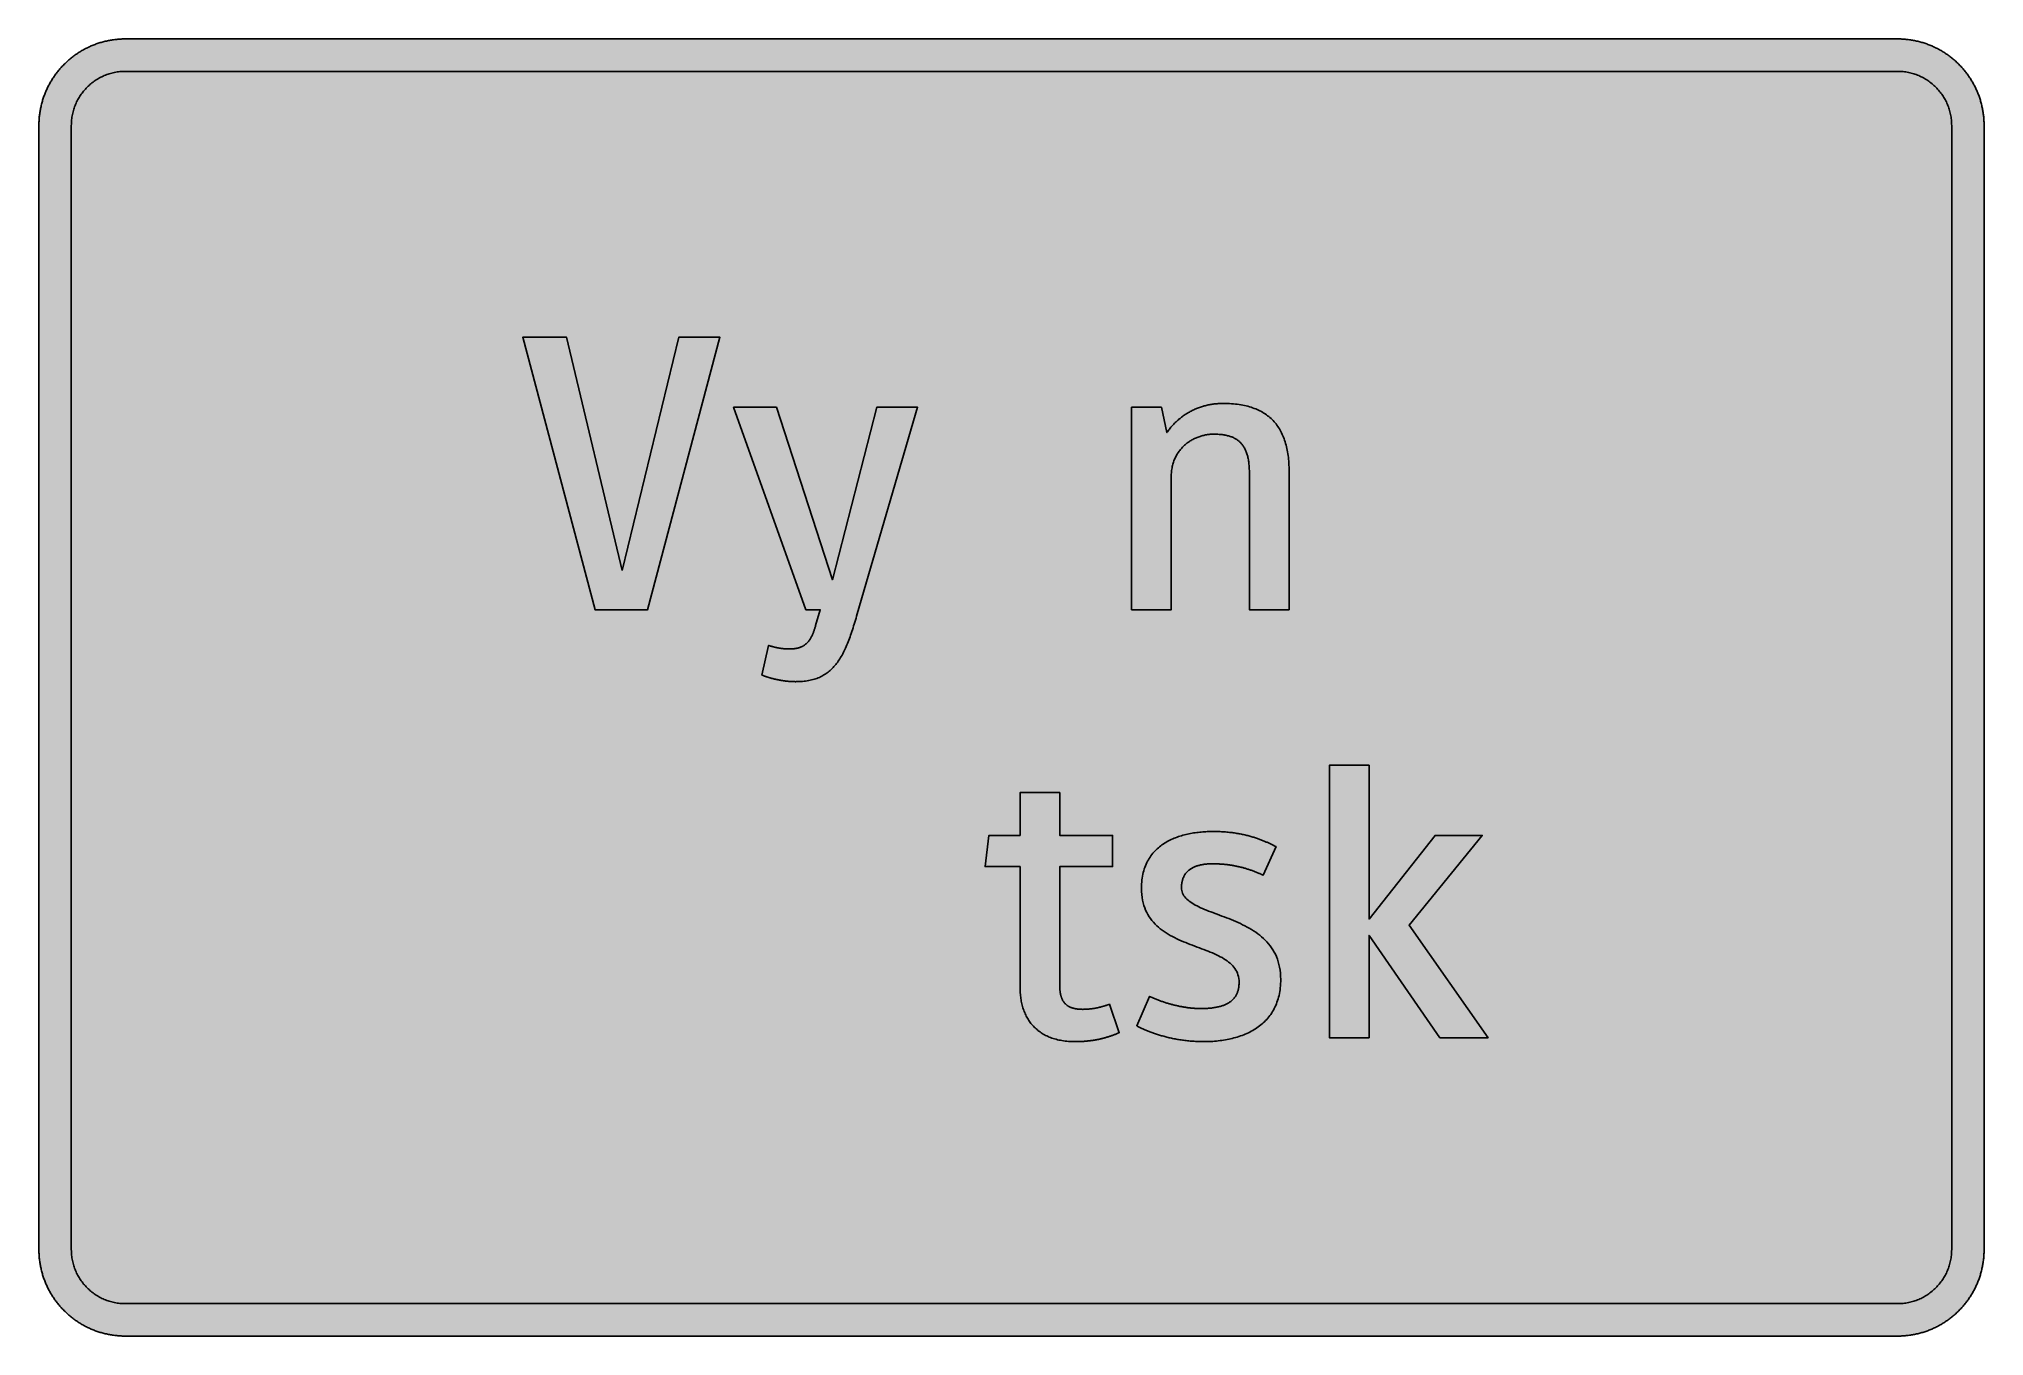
# Model space of a CAD drawing. Header units: millimetres. Extents: x 0 to 318, y 0 to 212.
import ezdxf

# ---------------------------------------------------------------- set-up
doc = ezdxf.new("R2010")
doc.units = ezdxf.units.MM

msp = doc.modelspace()

# ---------------------------------------------------------------- hatches: boundary and pattern name
for color, points in [(254, [(14.1633, 0.0536), (13.9878, 0.0533), (13.8125, 0.0559), (13.6373, 0.061), (13.462, 0.0686), (13.2893, 0.0787), (13.114, 0.0914), (12.9413, 0.1041), (12.7686, 0.1219), (12.5959, 0.1397), (12.4231, 0.16), (12.2504, 0.1829), (12.0777, 0.2057), (11.9075, 0.2337), (11.7373, 0.2616), (11.5672, 0.2921), (11.397, 0.3251), (11.2268, 0.3607), (11.0592, 0.3988), (10.8915, 0.4369), (10.7239, 0.4775), (10.5562, 0.5207), (10.3886, 0.5664), (10.2235, 0.6121), (10.0584, 0.6629), (9.8933, 0.7137), (9.7307, 0.7671), (9.5682, 0.8204), (9.4056, 0.8788), (9.2431, 0.9373), (9.083, 0.9982), (8.923, 1.0617), (8.763, 1.1252), (8.6055, 1.1938), (8.4455, 1.2624), (8.2906, 1.331), (8.1331, 1.4046), (7.9781, 1.4783), (7.8232, 1.5545), (7.6708, 1.6332), (7.5184, 1.7145), (7.366, 1.7958), (7.2161, 1.8796), (7.0663, 1.966), (6.919, 2.0523), (6.7716, 2.1438), (6.6243, 2.2352), (6.4795, 2.3266), (6.3348, 2.4232), (6.19, 2.5197), (6.0477, 2.6187), (5.908, 2.7178), (5.7683, 2.8194), (5.6286, 2.9235), (5.4915, 3.0302), (5.3543, 3.1369), (5.2197, 3.2461), (5.0851, 3.3579), (4.953, 3.4722), (4.8209, 3.5865), (4.6914, 3.7033), (4.5644, 3.8202), (4.4348, 3.9395), (4.3104, 4.0615), (4.1859, 4.1859), (4.0615, 4.3104), (3.9395, 4.4348), (3.8202, 4.5618), (3.7033, 4.6914), (3.5865, 4.8209), (3.4722, 4.953), (3.3579, 5.0851), (3.2487, 5.2197), (3.1369, 5.3543), (3.0302, 5.4915), (2.9235, 5.6286), (2.8194, 5.7683), (2.7178, 5.908), (2.6187, 6.0477), (2.5197, 6.19), (2.4232, 6.3348), (2.3266, 6.477), (2.2352, 6.6243), (2.1438, 6.7691), (2.0523, 6.9164), (1.966, 7.0663), (1.8796, 7.2161), (1.7958, 7.366), (1.7145, 7.5184), (1.6332, 7.6708), (1.5545, 7.8232), (1.4783, 7.9781), (1.4046, 8.1331), (1.331, 8.2906), (1.2598, 8.4455), (1.1913, 8.603), (1.1252, 8.763), (1.0592, 8.923), (0.9982, 9.083), (0.9373, 9.2431), (0.8763, 9.4056), (0.8204, 9.5682), (0.7645, 9.7307), (0.7112, 9.8933), (0.6604, 10.0584), (0.6121, 10.2235), (0.5639, 10.3911), (0.5207, 10.5562), (0.4775, 10.7239), (0.4343, 10.8915), (0.3962, 11.0592), (0.3607, 11.2268), (0.3251, 11.397), (0.2921, 11.5672), (0.2616, 11.7373), (0.2311, 11.9075), (0.2057, 12.0802), (0.1803, 12.2504), (0.1575, 12.4231), (0.1372, 12.5959), (0.1194, 12.7686), (0.1041, 12.9413), (0.0889, 13.1166), (0.0787, 13.2893), (0.0686, 13.4645), (0.061, 13.6373), (0.0559, 13.8125), (0.0508, 13.9878), (0.0508, 14.163), (0.0522, 197.6092), (0.0508, 197.7822), (0.0559, 197.9574), (0.061, 198.1327), (0.0686, 198.308), (0.0787, 198.4807), (0.0889, 198.6559), (0.1041, 198.8287), (0.1194, 199.0014), (0.1372, 199.1741), (0.1575, 199.3468), (0.1803, 199.5195), (0.2057, 199.6923), (0.2311, 199.8624), (0.2616, 200.0326), (0.2921, 200.2028), (0.3251, 200.373), (0.3607, 200.5432), (0.3962, 200.7108), (0.4343, 200.8784), (0.4775, 201.0461), (0.5207, 201.2137), (0.5639, 201.3814), (0.6121, 201.5465), (0.6604, 201.7116), (0.7112, 201.8767), (0.7645, 202.0392), (0.8204, 202.2018), (0.8763, 202.3643), (0.9373, 202.5269), (0.9982, 202.6869), (1.0592, 202.8469), (1.1252, 203.007), (1.1913, 203.1644), (1.2598, 203.3245), (1.331, 203.4794), (1.4046, 203.6369), (1.4783, 203.7918), (1.5545, 203.9468), (1.6332, 204.0992), (1.7145, 204.2516), (1.7958, 204.404), (1.8796, 204.5538), (1.966, 204.7037), (2.0523, 204.851), (2.1438, 204.9983), (2.2352, 205.1456), (2.3266, 205.2904), (2.4232, 205.4352), (2.5197, 205.58), (2.6187, 205.7222), (2.7178, 205.8619), (2.8194, 206.0016), (2.9235, 206.1413), (3.0302, 206.2785), (3.1369, 206.4156), (3.2487, 206.5503), (3.3579, 206.6849), (3.4722, 206.817), (3.5865, 206.949), (3.7033, 207.0786), (3.8202, 207.2056), (3.9395, 207.3351), (4.0615, 207.4596), (4.1859, 207.584), (4.3104, 207.7085), (4.4348, 207.8304), (4.5644, 207.9498), (4.6914, 208.0666), (4.8209, 208.1835), (4.953, 208.2978), (5.0851, 208.4121), (5.2197, 208.5213), (5.3543, 208.6331), (5.4915, 208.7397), (5.6286, 208.8464), (5.7683, 208.9506), (5.908, 209.0522), (6.0477, 209.1512), (6.19, 209.2503), (6.3348, 209.3468), (6.4795, 209.4433), (6.6243, 209.5348), (6.7716, 209.6262), (6.919, 209.7176), (7.0663, 209.804), (7.2161, 209.8904), (7.366, 209.9742), (7.5184, 210.0555), (7.6708, 210.1367), (7.8232, 210.2155), (7.9781, 210.2917), (8.1331, 210.3653), (8.2906, 210.439), (8.4455, 210.5101), (8.6055, 210.5787), (8.763, 210.6447), (8.923, 210.7108), (9.083, 210.7717), (9.2431, 210.8327), (9.4056, 210.8937), (9.5682, 210.9495), (9.7307, 211.0054), (9.8933, 211.0588), (10.0584, 211.1096), (10.2235, 211.1578), (10.3886, 211.2061), (10.5562, 211.2493), (10.7239, 211.2924), (10.8915, 211.3356), (11.0592, 211.3737), (11.2268, 211.4093), (11.397, 211.4448), (11.5672, 211.4779), (11.7373, 211.5083), (11.9075, 211.5388), (12.0777, 211.5642), (12.2504, 211.5896), (12.4231, 211.6125), (12.5959, 211.6328), (12.7686, 211.6506), (12.9413, 211.6658), (13.114, 211.6811), (13.2893, 211.6912), (13.462, 211.7014), (13.6373, 211.709), (13.8125, 211.7141), (13.9878, 211.7192), (14.163, 211.7192), (303.4411, 211.7203), (303.6164, 211.7192), (303.7891, 211.7141), (303.9643, 211.709), (304.1396, 211.7014), (304.3149, 211.6912), (304.4876, 211.6811), (304.6603, 211.6658), (304.8356, 211.6506), (305.0083, 211.6328), (305.181, 211.6125), (305.3512, 211.5896), (305.5239, 211.5642), (305.6941, 211.5388), (305.8668, 211.5083), (306.037, 211.4779), (306.2072, 211.4448), (306.3748, 211.4093), (306.545, 211.3737), (306.7126, 211.3356), (306.8803, 211.2924), (307.0479, 211.2493), (307.213, 211.2061), (307.3781, 211.1578), (307.5432, 211.1096), (307.7083, 211.0588), (307.8734, 211.0054), (308.036, 210.9495), (308.1985, 210.8937), (308.3611, 210.8327), (308.5211, 210.7717), (308.6811, 210.7108), (308.8411, 210.6447), (308.9986, 210.5787), (309.1561, 210.5101), (309.3136, 210.439), (309.4711, 210.3653), (309.626, 210.2917), (309.7784, 210.2155), (309.9333, 210.1367), (310.0857, 210.0555), (310.2381, 209.9742), (310.388, 209.8904), (310.5379, 209.804), (310.6852, 209.7176), (310.8325, 209.6262), (310.9798, 209.5348), (311.1246, 209.4433), (311.2694, 209.3468), (311.4116, 209.2503), (311.5539, 209.1512), (311.6961, 209.0522), (311.8358, 208.9506), (311.9755, 208.8464), (312.1127, 208.7397), (312.2473, 208.6331), (312.3844, 208.5213), (312.5165, 208.4121), (312.6511, 208.2978), (312.7807, 208.1835), (312.9128, 208.0666), (313.0398, 207.9498), (313.1668, 207.8304), (313.2938, 207.7085), (313.4182, 207.584), (313.5427, 207.4596), (313.6621, 207.3351), (313.784, 207.2056), (313.9008, 207.0786), (314.0177, 206.949), (314.132, 206.817), (314.2463, 206.6849), (314.3555, 206.5503), (314.4647, 206.4156), (314.5739, 206.2785), (314.6781, 206.1413), (314.7822, 206.0016), (314.8863, 205.8619), (314.9854, 205.7222), (315.0845, 205.58), (315.181, 205.4352), (315.275, 205.2904), (315.3689, 205.1456), (315.4604, 204.9983), (315.5493, 204.851), (315.6382, 204.7037), (315.7245, 204.5538), (315.8084, 204.404), (315.8896, 204.2516), (315.9684, 204.0992), (316.0471, 203.9468), (316.1233, 203.7918), (316.1995, 203.6369), (316.2706, 203.4794), (316.3418, 203.3245), (316.4103, 203.1644), (316.4764, 203.007), (316.5424, 202.8469), (316.6059, 202.6869), (316.6669, 202.5269), (316.7253, 202.3643), (316.7812, 202.2018), (316.8371, 202.0392), (316.8904, 201.8767), (316.9412, 201.7116), (316.9895, 201.5465), (317.0377, 201.3814), (317.0834, 201.2137), (317.1266, 201.0461), (317.1673, 200.8784), (317.2054, 200.7108), (317.2435, 200.5432), (317.2765, 200.373), (317.3095, 200.2028), (317.34, 200.0326), (317.3705, 199.8624), (317.3959, 199.6923), (317.4213, 199.5195), (317.4441, 199.3468), (317.4644, 199.1741), (317.4822, 199.0014), (317.4975, 198.8287), (317.5127, 198.6559), (317.5229, 198.4807), (317.533, 198.308), (317.5406, 198.1327), (317.5457, 197.9574), (317.5508, 197.7822), (317.5508, 197.6069), (317.5522, 14.1647), (317.5508, 13.9878), (317.5457, 13.8125), (317.5406, 13.6373), (317.533, 13.4645), (317.5229, 13.2893), (317.5127, 13.1166), (317.4975, 12.9413), (317.4822, 12.7686), (317.4644, 12.5959), (317.4441, 12.4231), (317.4213, 12.2504), (317.3959, 12.0802), (317.3705, 11.9075), (317.34, 11.7373), (317.3095, 11.5672), (317.2765, 11.397), (317.2435, 11.2268), (317.2054, 11.0592), (317.1673, 10.8915), (317.1266, 10.7239), (317.0834, 10.5562), (317.0377, 10.3911), (316.9895, 10.2235), (316.9412, 10.0584), (316.8904, 9.8933), (316.8371, 9.7307), (316.7812, 9.5682), (316.7253, 9.4056), (316.6669, 9.2431), (316.6059, 9.083), (316.5424, 8.923), (316.4764, 8.763), (316.4103, 8.603), (316.3418, 8.4455), (316.2706, 8.2906), (316.1995, 8.1331), (316.1233, 7.9781), (316.0471, 7.8232), (315.9684, 7.6708), (315.8896, 7.5184), (315.8084, 7.366), (315.7245, 7.2161), (315.6382, 7.0663), (315.5493, 6.9164), (315.4604, 6.7691), (315.3689, 6.6243), (315.275, 6.477), (315.181, 6.3348), (315.0845, 6.19), (314.9854, 6.0477), (314.8863, 5.908), (314.7822, 5.7683), (314.6781, 5.6286), (314.5739, 5.4915), (314.4647, 5.3543), (314.3555, 5.2197), (314.2463, 5.0851), (314.132, 4.953), (314.0177, 4.8209), (313.9008, 4.6914), (313.784, 4.5618), (313.6621, 4.4348), (313.5427, 4.3104), (313.4182, 4.1859), (313.2938, 4.0615), (313.1668, 3.9395), (313.0398, 3.8202), (312.9128, 3.7033), (312.7807, 3.5865), (312.6511, 3.4722), (312.5165, 3.3579), (312.3844, 3.2461), (312.2473, 3.1369), (312.1127, 3.0302), (311.9755, 2.9235), (311.8358, 2.8194), (311.6961, 2.7178), (311.5539, 2.6187), (311.4116, 2.5197), (311.2694, 2.4232), (311.1246, 2.3266), (310.9798, 2.2352), (310.8325, 2.1438), (310.6852, 2.0523), (310.5379, 1.966), (310.388, 1.8796), (310.2381, 1.7958), (310.0857, 1.7145), (309.9333, 1.6332), (309.7784, 1.5545), (309.626, 1.4783), (309.4711, 1.4046), (309.3136, 1.331), (309.1561, 1.2624), (308.9986, 1.1938), (308.8411, 1.1252), (308.6811, 1.0617), (308.5211, 0.9982), (308.3611, 0.9373), (308.1985, 0.8788), (308.036, 0.8204), (307.8734, 0.7671), (307.7083, 0.7137), (307.5432, 0.6629), (307.3781, 0.6121), (307.213, 0.5664), (307.0479, 0.5207), (306.8803, 0.4775), (306.7126, 0.4369), (306.545, 0.3988), (306.3748, 0.3607), (306.2072, 0.3251), (306.037, 0.2921), (305.8668, 0.2616), (305.6941, 0.2337), (305.5239, 0.2057), (305.3512, 0.1829), (305.181, 0.16), (305.0083, 0.1397), (304.8356, 0.1219), (304.6603, 0.1041), (304.4876, 0.0914), (304.3149, 0.0787), (304.1396, 0.0686), (303.9643, 0.061), (303.7891, 0.0559), (303.6164, 0.0533), (303.4411, 0.0533)]), (144, [(14.1633, 5.3453), (13.9344, 5.3467), (13.7084, 5.3543), (13.4849, 5.3696), (13.2613, 5.3899), (13.0378, 5.4153), (12.8194, 5.4458), (12.6009, 5.4813), (12.385, 5.522), (12.1717, 5.5702), (11.9583, 5.621), (11.7475, 5.6794), (11.5392, 5.7404), (11.3335, 5.8064), (11.1303, 5.8801), (10.9296, 5.9563), (10.729, 6.0376), (10.5334, 6.1239), (10.3378, 6.2128), (10.1473, 6.3094), (9.9593, 6.4084), (9.7714, 6.5126), (9.5885, 6.6218), (9.4082, 6.7335), (9.2304, 6.8504), (9.0576, 6.9698), (8.8849, 7.0968), (8.7173, 7.2238), (8.5522, 7.3584), (8.3896, 7.4955), (8.2321, 7.6352), (8.0772, 7.78), (7.9273, 7.9273), (7.7775, 8.0772), (7.6352, 8.2321), (7.493, 8.3922), (7.3558, 8.5522), (7.2238, 8.7173), (7.0942, 8.8875), (6.9698, 9.0576), (6.8504, 9.2329), (6.7335, 9.4107), (6.6192, 9.591), (6.5126, 9.7739), (6.4084, 9.9593), (6.3068, 10.1473), (6.2128, 10.3403), (6.1214, 10.5334), (6.035, 10.7315), (5.9538, 10.9296), (5.8776, 11.1303), (5.8064, 11.3335), (5.7404, 11.5418), (5.6769, 11.75), (5.621, 11.9583), (5.5677, 12.1717), (5.522, 12.385), (5.4813, 12.6009), (5.4432, 12.8194), (5.4127, 13.0404), (5.3873, 13.2613), (5.3696, 13.4849), (5.3543, 13.7084), (5.3467, 13.937), (5.3416, 14.163), (5.3439, 197.6092), (5.3467, 197.8355), (5.3543, 198.0616), (5.3696, 198.2851), (5.3873, 198.5086), (5.4127, 198.7321), (5.4432, 198.9506), (5.4813, 199.169), (5.522, 199.3849), (5.5677, 199.5983), (5.621, 199.8116), (5.6769, 200.0225), (5.7404, 200.2307), (5.8064, 200.4365), (5.8776, 200.6397), (5.9538, 200.8403), (6.035, 201.041), (6.1214, 201.2366), (6.2128, 201.4322), (6.3068, 201.6227), (6.4084, 201.8106), (6.5126, 201.9986), (6.6192, 202.1815), (6.7335, 202.3618), (6.8504, 202.5396), (6.9698, 202.7123), (7.0942, 202.885), (7.2238, 203.0527), (7.3558, 203.2178), (7.493, 203.3803), (7.6352, 203.5378), (7.7775, 203.6928), (7.9273, 203.8426), (8.0772, 203.9925), (8.2321, 204.1347), (8.3896, 204.277), (8.5522, 204.4141), (8.7173, 204.5462), (8.8849, 204.6757), (9.0576, 204.8002), (9.2304, 204.9196), (9.4082, 205.0364), (9.5885, 205.1507), (9.7714, 205.2574), (9.9593, 205.3615), (10.1473, 205.4631), (10.3378, 205.5571), (10.5334, 205.6486), (10.729, 205.7349), (10.9296, 205.8162), (11.1303, 205.8924), (11.3335, 205.9635), (11.5392, 206.0296), (11.7475, 206.0931), (11.9583, 206.1489), (12.1717, 206.2023), (12.385, 206.248), (12.6009, 206.2886), (12.8194, 206.3267), (13.0378, 206.3572), (13.2613, 206.3826), (13.4849, 206.4004), (13.7084, 206.4156), (13.9344, 206.4233), (14.163, 206.4283), (303.4411, 206.4286), (303.6672, 206.4233), (303.8932, 206.4156), (304.1193, 206.4004), (304.3428, 206.3826), (304.5638, 206.3572), (304.7822, 206.3267), (305.0007, 206.2886), (305.2166, 206.248), (305.4325, 206.2023), (305.6433, 206.1489), (305.8541, 206.0931), (306.0624, 206.0296), (306.2681, 205.9635), (306.4713, 205.8924), (306.6745, 205.8162), (306.8726, 205.7349), (307.0708, 205.6486), (307.2638, 205.5571), (307.4543, 205.4631), (307.6448, 205.3615), (307.8302, 205.2574), (308.0131, 205.1507), (308.1934, 205.0364), (308.3712, 204.9196), (308.5465, 204.8002), (308.7167, 204.6757), (308.8843, 204.5462), (309.0494, 204.4141), (309.212, 204.277), (309.3695, 204.1347), (309.5244, 203.9925), (309.6768, 203.8426), (309.8241, 203.6928), (309.9689, 203.5378), (310.1086, 203.3803), (310.2458, 203.2178), (310.3778, 203.0527), (310.5074, 202.885), (310.6318, 202.7123), (310.7538, 202.5396), (310.8706, 202.3618), (310.9824, 202.1815), (311.0916, 201.9986), (311.1957, 201.8106), (311.2948, 201.6227), (311.3888, 201.4322), (311.4802, 201.2366), (311.5666, 201.041), (311.6478, 200.8403), (311.724, 200.6397), (311.7952, 200.4365), (311.8637, 200.2307), (311.9247, 200.0225), (311.9806, 199.8116), (312.0339, 199.5983), (312.0796, 199.3849), (312.1203, 199.169), (312.1584, 198.9506), (312.1889, 198.7321), (312.2143, 198.5086), (312.2346, 198.2851), (312.2473, 198.0616), (312.2574, 197.8355), (312.26, 197.6069), (312.2605, 14.1647), (312.2574, 13.937), (312.2473, 13.7084), (312.2346, 13.4849), (312.2143, 13.2613), (312.1889, 13.0404), (312.1584, 12.8194), (312.1203, 12.6009), (312.0796, 12.385), (312.0339, 12.1717), (311.9806, 11.9583), (311.9247, 11.75), (311.8637, 11.5418), (311.7952, 11.3335), (311.724, 11.1303), (311.6478, 10.9296), (311.5666, 10.7315), (311.4802, 10.5334), (311.3888, 10.3403), (311.2948, 10.1473), (311.1957, 9.9593), (311.0916, 9.7739), (310.9824, 9.591), (310.8706, 9.4107), (310.7538, 9.2329), (310.6318, 9.0576), (310.5074, 8.8875), (310.3778, 8.7173), (310.2458, 8.5522), (310.1086, 8.3922), (309.9689, 8.2321), (309.8241, 8.0772), (309.6768, 7.9273), (309.5244, 7.78), (309.3695, 7.6352), (309.212, 7.4955), (309.0494, 7.3584), (308.8843, 7.2238), (308.7167, 7.0968), (308.5465, 6.9698), (308.3712, 6.8504), (308.1934, 6.7335), (308.0131, 6.6218), (307.8302, 6.5126), (307.6448, 6.4084), (307.4543, 6.3094), (307.2638, 6.2128), (307.0708, 6.1239), (306.8726, 6.0376), (306.6745, 5.9563), (306.4713, 5.8801), (306.2681, 5.8064), (306.0624, 5.7404), (305.8541, 5.6794), (305.6433, 5.621), (305.4325, 5.5702), (305.2166, 5.522), (305.0007, 5.4813), (304.7822, 5.4458), (304.5638, 5.4153), (304.3428, 5.3899), (304.1193, 5.3696), (303.8932, 5.3543), (303.6672, 5.3467), (303.4411, 5.3442)]), (254, [(95.2708, 125.0001), (86.1907, 163.037), (79.0152, 163.037), (90.8265, 118.5869), (99.398, 118.5869), (111.209, 163.037), (104.4787, 163.037)]), (254, [(123.5922, 106.8391), (123.8733, 106.84), (124.1501, 106.8476), (124.4194, 106.8629), (124.6861, 106.8807), (124.9451, 106.9061), (125.1966, 106.9365), (125.4455, 106.9721), (125.6868, 107.0127), (125.923, 107.0585), (126.1542, 107.1118), (126.3802, 107.1677), (126.6012, 107.2312), (126.8171, 107.2998), (127.0279, 107.3734), (127.2337, 107.4522), (127.4369, 107.5385), (127.6325, 107.6274), (127.8255, 107.7239), (128.0135, 107.823), (128.1963, 107.9297), (128.3767, 108.0414), (128.5519, 108.1583), (128.7247, 108.2802), (128.8923, 108.4072), (129.0549, 108.5418), (129.2174, 108.679), (129.3724, 108.8238), (129.5273, 108.9736), (129.6772, 109.1286), (129.8245, 109.2886), (129.9667, 109.4537), (130.109, 109.6239), (130.2461, 109.7991), (130.3807, 109.982), (130.5128, 110.1674), (130.6424, 110.3605), (130.7694, 110.5586), (130.8938, 110.7592), (131.0157, 110.9675), (131.1351, 111.1809), (131.2545, 111.4019), (131.3688, 111.6254), (131.4831, 111.854), (131.5974, 112.0877), (131.7066, 112.329), (131.8158, 112.5728), (131.9225, 112.8243), (132.0292, 113.0808), (132.1333, 113.3399), (132.2375, 113.6066), (132.3416, 113.8784), (132.4432, 114.1552), (132.5423, 114.4372), (132.6439, 114.7242), (132.7429, 115.0188), (132.842, 115.316), (132.9385, 115.6183), (133.0376, 115.9281), (133.1366, 116.2406), (133.2332, 116.5606), (133.3297, 116.8832), (133.4287, 117.2134), (133.5253, 117.5461), (133.6243, 117.8865), (143.4677, 151.6059), (136.8005, 151.6059), (129.5619, 123.4761), (120.4172, 151.6059), (113.4318, 151.6059), (125.2432, 118.5869), (127.5927, 118.5869), (126.8307, 115.9824), (126.7943, 115.8596), (126.7587, 115.7402), (126.7206, 115.6233), (126.685, 115.509), (126.6469, 115.3973), (126.6114, 115.2855), (126.5733, 115.1763), (126.5352, 115.0696), (126.4945, 114.9655), (126.4564, 114.8613), (126.4158, 114.7623), (126.3752, 114.6632), (126.3345, 114.5667), (126.2939, 114.4702), (126.2507, 114.3787), (126.2075, 114.2873), (126.1643, 114.1984), (126.1186, 114.112), (126.0729, 114.0282), (126.0272, 113.9444), (125.9789, 113.8631), (125.9307, 113.7844), (125.8824, 113.7082), (125.8316, 113.632), (125.7808, 113.5583), (125.7275, 113.4872), (125.6741, 113.4186), (125.6182, 113.35), (125.5624, 113.2865), (125.5039, 113.223), (125.4455, 113.1595), (125.3846, 113.1011), (125.3236, 113.0427), (125.2601, 112.9868), (125.1941, 112.9335), (125.128, 112.8801), (125.062, 112.8293), (124.9934, 112.7811), (124.9223, 112.7354), (124.8486, 112.6922), (124.775, 112.649), (124.6988, 112.6084), (124.62, 112.5677), (124.5413, 112.5322), (124.46, 112.4966), (124.3762, 112.4636), (124.2924, 112.4306), (124.2035, 112.4001), (124.1146, 112.3721), (124.0231, 112.3467), (123.9317, 112.3239), (123.8352, 112.301), (123.7386, 112.2807), (123.637, 112.2604), (123.5354, 112.2451), (123.4313, 112.2299), (123.3246, 112.2147), (123.2154, 112.2045), (123.1062, 112.1943), (122.9919, 112.1867), (122.875, 112.1791), (122.7557, 112.1766), (122.6363, 112.174), (122.5118, 112.1715), (122.4813, 112.1715), (122.4509, 112.1715), (122.4204, 112.1715), (122.3874, 112.174), (122.3543, 112.174), (122.3213, 112.174), (122.2883, 112.174), (122.2527, 112.1766), (122.2172, 112.1766), (122.1816, 112.1791), (122.1435, 112.1791), (122.1054, 112.1816), (122.0673, 112.1842), (122.0292, 112.1842), (121.9911, 112.1867), (121.9505, 112.1893), (121.9098, 112.1918), (121.8667, 112.1969), (121.826, 112.1994), (121.7828, 112.202), (121.7371, 112.207), (121.6939, 112.2096), (121.6482, 112.2147), (121.6025, 112.2197), (121.5568, 112.2248), (121.5085, 112.2299), (121.4603, 112.235), (121.412, 112.2401), (121.3612, 112.2477), (121.3129, 112.2528), (121.2621, 112.2604), (121.2088, 112.268), (121.158, 112.2756), (121.1047, 112.2832), (121.0488, 112.2909), (120.9954, 112.301), (120.9396, 112.3086), (120.8837, 112.3188), (120.8253, 112.329), (120.7694, 112.3391), (120.711, 112.3493), (120.65, 112.362), (120.5916, 112.3721), (120.5306, 112.3848), (120.4671, 112.3975), (120.4062, 112.4128), (120.3427, 112.4255), (120.2792, 112.4407), (120.2131, 112.4534), (120.1471, 112.4687), (120.081, 112.4864), (120.015, 112.5017), (119.9464, 112.5195), (119.8778, 112.5372), (119.8093, 112.555), (119.7381, 112.5728), (119.667, 112.5906), (119.5934, 112.6109), (119.5222, 112.6312), (119.4486, 112.6515), (119.3724, 112.6744), (119.2987, 112.6973), (119.2225, 112.7201), (119.1463, 112.743), (118.0677, 107.9179), (118.1481, 107.884), (118.2294, 107.8509), (118.3107, 107.8205), (118.3919, 107.79), (118.4758, 107.7595), (118.557, 107.729), (118.6409, 107.6985), (118.7247, 107.6706), (118.811, 107.6401), (118.8949, 107.6122), (118.9812, 107.5842), (119.065, 107.5588), (119.1514, 107.5309), (119.2378, 107.5055), (119.3241, 107.4776), (119.4105, 107.4522), (119.4994, 107.4293), (119.5857, 107.4039), (119.6746, 107.381), (119.761, 107.3556), (119.8499, 107.3328), (119.9388, 107.3125), (120.0277, 107.2896), (120.1166, 107.2693), (120.2055, 107.2464), (120.2944, 107.2261), (120.3833, 107.2083), (120.4722, 107.188), (120.5611, 107.1677), (120.65, 107.1499), (120.7389, 107.1321), (120.8278, 107.1143), (120.9167, 107.0991), (121.0081, 107.0813), (121.097, 107.0661), (121.1859, 107.0508), (121.2748, 107.0356), (121.3637, 107.0229), (121.4526, 107.0077), (121.5415, 106.995), (121.6304, 106.9823), (121.7193, 106.9696), (121.8057, 106.9594), (121.8946, 106.9467), (121.9835, 106.9365), (122.0699, 106.9264), (122.1588, 106.9162), (122.2451, 106.9086), (122.3315, 106.8984), (122.4178, 106.8908), (122.5042, 106.8832), (122.5906, 106.8781), (122.6769, 106.8705), (122.7633, 106.8654), (122.8471, 106.8603), (122.9309, 106.8553), (123.0147, 106.8502), (123.0986, 106.8476), (123.1824, 106.8451), (123.2662, 106.8426), (123.3475, 106.84), (123.4288, 106.84), (123.51, 106.8375), (123.5913, 106.8375)]), (254, [(204.1095, 118.5869), (204.1095, 141.1922), (204.1068, 141.5288), (204.0992, 141.859), (204.0865, 142.1867), (204.0687, 142.5067), (204.0458, 142.8242), (204.0179, 143.1366), (203.9874, 143.4414), (203.9493, 143.7437), (203.9061, 144.0409), (203.8604, 144.3304), (203.8071, 144.6174), (203.7486, 144.8994), (203.6851, 145.1737), (203.6191, 145.4455), (203.5454, 145.7096), (203.4667, 145.9713), (203.3829, 146.2253), (203.2965, 146.4767), (203.2025, 146.7206), (203.1035, 146.9619), (202.9993, 147.1955), (202.8901, 147.4241), (202.7758, 147.6502), (202.6539, 147.8686), (202.5294, 148.082), (202.3999, 148.2903), (202.2627, 148.4935), (202.123, 148.6916), (201.9757, 148.8846), (201.8233, 149.0701), (201.6684, 149.2529), (201.5058, 149.4307), (201.3382, 149.6009), (201.1629, 149.7686), (200.9851, 149.9286), (200.7997, 150.0835), (200.6117, 150.2334), (200.4162, 150.3782), (200.2155, 150.5179), (200.0098, 150.6525), (199.7989, 150.782), (199.5805, 150.9039), (199.357, 151.0233), (199.1309, 151.1351), (198.8972, 151.2418), (198.6559, 151.3434), (198.4121, 151.4399), (198.1606, 151.5313), (197.9041, 151.6177), (197.6425, 151.6964), (197.3758, 151.7726), (197.104, 151.8412), (196.8246, 151.9047), (196.5401, 151.9631), (196.248, 152.0139), (195.9534, 152.0622), (195.6511, 152.1028), (195.3438, 152.1409), (195.0314, 152.1714), (194.7113, 152.1943), (194.3862, 152.2146), (194.056, 152.2298), (193.7207, 152.2374), (193.3778, 152.24), (193.2102, 152.24), (193.0451, 152.2349), (192.8774, 152.2298), (192.7123, 152.2222), (192.5472, 152.212), (192.3821, 152.1993), (192.217, 152.1841), (192.0519, 152.1689), (191.8868, 152.1485), (191.7243, 152.1282), (191.5592, 152.1028), (191.3966, 152.0774), (191.2341, 152.0495), (191.074, 152.019), (190.9115, 151.986), (190.7515, 151.9504), (190.5914, 151.9149), (190.4314, 151.8742), (190.2714, 151.831), (190.1139, 151.7879), (189.9564, 151.7421), (189.799, 151.6913), (189.6415, 151.6405), (189.4865, 151.5872), (189.3316, 151.5313), (189.1792, 151.4729), (189.0243, 151.4119), (188.8719, 151.3484), (188.722, 151.2824), (188.5721, 151.2164), (188.4223, 151.1452), (188.2724, 151.0741), (188.1251, 150.9979), (187.9778, 150.9217), (187.833, 150.8404), (187.6882, 150.7592), (187.546, 150.6753), (187.4037, 150.589), (187.2615, 150.5001), (187.1218, 150.4086), (186.9821, 150.3147), (186.8449, 150.2181), (186.7078, 150.1191), (186.5732, 150.0175), (186.4385, 149.9133), (186.3065, 149.8067), (186.1769, 149.7), (186.0448, 149.5882), (185.9178, 149.4739), (185.7908, 149.3596), (185.6638, 149.2402), (185.5394, 149.1183), (185.4175, 148.9964), (185.2955, 148.8719), (185.1762, 148.7424), (185.0568, 148.6129), (184.9399, 148.4782), (184.8256, 148.3436), (184.7113, 148.2065), (184.5996, 148.0642), (184.4904, 147.922), (184.3811, 147.7772), (184.2745, 147.6273), (184.1703, 147.4775), (183.2818, 151.6059), (178.3927, 151.6059), (178.3927, 118.5869), (184.8693, 118.5869), (184.8693, 140.2397), (184.8714, 140.462), (184.879, 140.683), (184.8942, 140.8989), (184.912, 141.1122), (184.9374, 141.3205), (184.9653, 141.5263), (185.0009, 141.7269), (185.0415, 141.925), (185.0847, 142.1181), (185.133, 142.306), (185.1863, 142.494), (185.2447, 142.6743), (185.3082, 142.8547), (185.3743, 143.0274), (185.4454, 143.1976), (185.5216, 143.3652), (185.6003, 143.5303), (185.6816, 143.6878), (185.7705, 143.8453), (185.8594, 143.9977), (185.9534, 144.145), (186.0499, 144.2898), (186.1515, 144.432), (186.2557, 144.5692), (186.3623, 144.7038), (186.4716, 144.8333), (186.5833, 144.9603), (186.7002, 145.0848), (186.817, 145.2042), (186.9364, 145.3185), (187.0608, 145.4328), (187.1853, 145.542), (187.3148, 145.6461), (187.4444, 145.7477), (187.5739, 145.8468), (187.7085, 145.9408), (187.8432, 146.0322), (187.9803, 146.1211), (188.12, 146.2049), (188.2597, 146.2862), (188.402, 146.3624), (188.5442, 146.4386), (188.689, 146.5072), (188.8338, 146.5758), (188.9811, 146.6393), (189.1259, 146.7002), (189.2732, 146.7561), (189.423, 146.812), (189.5704, 146.8603), (189.7202, 146.9085), (189.8701, 146.9517), (190.0199, 146.9923), (190.1698, 147.0304), (190.3197, 147.0635), (190.467, 147.0939), (190.6168, 147.1219), (190.7667, 147.1447), (190.914, 147.1676), (191.0639, 147.1828), (191.2087, 147.1981), (191.356, 147.2108), (191.5008, 147.2184), (191.6455, 147.2235), (191.7903, 147.2235), (191.9732, 147.2235), (192.1535, 147.2184), (192.3313, 147.2133), (192.5041, 147.2057), (192.6742, 147.193), (192.8444, 147.1803), (193.0095, 147.1651), (193.1721, 147.1473), (193.3296, 147.1244), (193.487, 147.1016), (193.6394, 147.0762), (193.7918, 147.0457), (193.9392, 147.0152), (194.0839, 146.9796), (194.2236, 146.9415), (194.3633, 146.9009), (194.5005, 146.8577), (194.6326, 146.812), (194.7621, 146.7637), (194.8891, 146.7104), (195.0136, 146.6545), (195.1355, 146.5961), (195.2523, 146.5351), (195.3692, 146.4716), (195.4809, 146.4031), (195.5902, 146.3319), (195.6968, 146.2583), (195.801, 146.1795), (195.9026, 146.0983), (195.9991, 146.0144), (196.0956, 145.9255), (196.1871, 145.8341), (196.276, 145.7401), (196.3623, 145.6411), (196.4461, 145.5395), (196.5274, 145.4353), (196.6062, 145.3261), (196.6798, 145.2118), (196.7509, 145.095), (196.8221, 144.9756), (196.8881, 144.8511), (196.9516, 144.7241), (197.0126, 144.592), (197.0684, 144.4574), (197.1243, 144.3177), (197.1777, 144.1729), (197.2259, 144.0256), (197.2716, 143.8758), (197.3148, 143.7208), (197.358, 143.5608), (197.3936, 143.3957), (197.4291, 143.2281), (197.4621, 143.0553), (197.4926, 142.8801), (197.518, 142.6997), (197.5409, 142.5143), (197.5637, 142.3238), (197.5815, 142.1308), (197.5968, 141.9327), (197.6095, 141.7295), (197.6196, 141.5237), (197.6247, 141.3104), (197.6298, 141.0945), (197.6323, 140.8735), (197.6328, 118.5869)]), (254, [(217.1594, 48.7369), (217.1594, 65.4371), (228.7171, 48.7369), (236.5911, 48.7369), (223.6996, 67.0881), (235.6376, 81.7559), (227.9537, 81.7559), (217.1594, 68.1037), (217.1594, 93.1869), (210.6828, 93.1869), (210.6828, 48.7369)]), (254, [(160.1996, 56.9912), (160.2003, 56.7487), (160.2054, 56.5125), (160.2156, 56.2762), (160.2308, 56.0426), (160.2486, 55.8114), (160.2715, 55.5828), (160.2994, 55.3568), (160.3299, 55.1307), (160.3654, 54.9097), (160.4061, 54.6913), (160.4493, 54.4728), (160.4975, 54.2595), (160.5483, 54.0487), (160.6067, 53.8404), (160.6677, 53.6346), (160.7312, 53.4314), (160.8023, 53.2308), (160.876, 53.0352), (160.9547, 52.8396), (161.036, 52.6491), (161.1224, 52.4612), (161.2138, 52.2757), (161.3103, 52.0954), (161.4119, 51.9176), (161.5161, 51.7423), (161.6253, 51.5722), (161.737, 51.402), (161.8564, 51.2394), (161.9783, 51.0769), (162.1053, 50.9194), (162.2374, 50.767), (162.3746, 50.6171), (162.5143, 50.4698), (162.6591, 50.3276), (162.8089, 50.1904), (162.9639, 50.0558), (163.1239, 49.9237), (163.2864, 49.7967), (163.4541, 49.6748), (163.6268, 49.5579), (163.8046, 49.4436), (163.9875, 49.3319), (164.1754, 49.2277), (164.3659, 49.1261), (164.5641, 49.0296), (164.7647, 48.9382), (164.9705, 48.8493), (165.1813, 48.7655), (165.3972, 48.6867), (165.6182, 48.6131), (165.8417, 48.5445), (166.0728, 48.481), (166.3065, 48.42), (166.5478, 48.3667), (166.7916, 48.3159), (167.0406, 48.2702), (167.2946, 48.2321), (167.5536, 48.1965), (167.8203, 48.1686), (168.0896, 48.1432), (168.3614, 48.1254), (168.6408, 48.1101), (168.9252, 48.1025), (169.2148, 48.1), (169.3316, 48.1), (169.4459, 48.1025), (169.5628, 48.1025), (169.6796, 48.1051), (169.7939, 48.1076), (169.9108, 48.1127), (170.0251, 48.1152), (170.1419, 48.1203), (170.2562, 48.1279), (170.3705, 48.133), (170.4873, 48.1406), (170.6016, 48.1482), (170.7159, 48.1559), (170.8302, 48.166), (170.9445, 48.1762), (171.0588, 48.1863), (171.1757, 48.1965), (171.2874, 48.2092), (171.4017, 48.2219), (171.516, 48.2346), (171.6303, 48.2473), (171.7446, 48.2625), (171.8589, 48.2778), (171.9707, 48.2956), (172.085, 48.3108), (172.1993, 48.3286), (172.3111, 48.3464), (172.4254, 48.3667), (172.5371, 48.3845), (172.6489, 48.4073), (172.7632, 48.4276), (172.8749, 48.4505), (172.9867, 48.4708), (173.0985, 48.4962), (173.2128, 48.5191), (173.3245, 48.5445), (173.4363, 48.5699), (173.548, 48.5978), (173.6573, 48.6232), (173.769, 48.6512), (173.8808, 48.6816), (173.9925, 48.7096), (174.1018, 48.7401), (174.2135, 48.7705), (174.3227, 48.8036), (174.4345, 48.8366), (174.5437, 48.8696), (174.6555, 48.9026), (174.7647, 48.9382), (174.8739, 48.9737), (174.9831, 49.0118), (175.0924, 49.0474), (175.2016, 49.0855), (175.3108, 49.1261), (175.42, 49.1668), (175.5292, 49.2074), (175.6359, 49.2481), (175.7451, 49.2887), (175.8544, 49.3319), (175.961, 49.3776), (176.0703, 49.4208), (176.1769, 49.4665), (176.2836, 49.5148), (176.3928, 49.5605), (174.8056, 54.1965), (174.7266, 54.168), (174.6504, 54.1426), (174.5742, 54.1172), (174.498, 54.0918), (174.4243, 54.0664), (174.3507, 54.0436), (174.2745, 54.0182), (174.2008, 53.9953), (174.1297, 53.9725), (174.056, 53.9496), (173.9849, 53.9293), (173.9113, 53.9064), (173.8401, 53.8861), (173.769, 53.8658), (173.6979, 53.8455), (173.6293, 53.8251), (173.5582, 53.8074), (173.4896, 53.787), (173.4185, 53.7693), (173.3499, 53.7515), (173.2813, 53.7337), (173.2128, 53.7159), (173.1442, 53.7007), (173.0781, 53.6829), (173.0096, 53.6677), (172.9435, 53.6524), (172.8749, 53.6372), (172.8089, 53.6219), (172.7403, 53.6092), (172.6743, 53.5965), (172.6082, 53.5813), (172.5422, 53.5686), (172.4762, 53.5559), (172.4101, 53.5457), (172.3441, 53.533), (172.278, 53.5229), (172.212, 53.5102), (172.146, 53.5), (172.0799, 53.4899), (172.0164, 53.4822), (171.9504, 53.4721), (171.8843, 53.4645), (171.8183, 53.4543), (171.7523, 53.4467), (171.6888, 53.4391), (171.6227, 53.434), (171.5567, 53.4264), (171.4906, 53.4187), (171.4246, 53.4137), (171.3586, 53.4086), (171.2925, 53.4035), (171.2265, 53.3984), (171.1604, 53.3933), (171.0944, 53.3908), (171.0284, 53.3857), (170.9623, 53.3832), (170.8963, 53.3806), (170.8277, 53.3781), (170.7617, 53.3756), (170.6931, 53.373), (170.627, 53.373), (170.5585, 53.373), (170.4899, 53.3705), (170.4213, 53.3705), (170.2892, 53.373), (170.1597, 53.3756), (170.0327, 53.3806), (169.9082, 53.3883), (169.7888, 53.3959), (169.6695, 53.4086), (169.5526, 53.4213), (169.4409, 53.4365), (169.3291, 53.4543), (169.2224, 53.4721), (169.1183, 53.4924), (169.0141, 53.5153), (168.9151, 53.5407), (168.8186, 53.5686), (168.722, 53.5965), (168.6306, 53.627), (168.5417, 53.66), (168.4528, 53.6956), (168.369, 53.7312), (168.2877, 53.7693), (168.2064, 53.8099), (168.1277, 53.8531), (168.054, 53.8963), (167.9804, 53.9445), (167.9092, 53.9902), (167.8407, 54.041), (167.7746, 54.0918), (167.7111, 54.1452), (167.6502, 54.2011), (167.5892, 54.2595), (167.5333, 54.3179), (167.4774, 54.3789), (167.4241, 54.4424), (167.3733, 54.5059), (167.3225, 54.5719), (167.2768, 54.6405), (167.2311, 54.7091), (167.1879, 54.7827), (167.1472, 54.8538), (167.1066, 54.93), (167.0685, 55.0062), (167.0355, 55.085), (166.9999, 55.1663), (166.9694, 55.2475), (166.939, 55.3314), (166.911, 55.4177), (166.8831, 55.5041), (166.8577, 55.593), (166.8348, 55.6844), (166.8145, 55.7759), (166.7942, 55.8698), (166.7764, 55.9664), (166.7586, 56.0629), (166.7434, 56.1619), (166.7307, 56.2635), (166.718, 56.3651), (166.7078, 56.4693), (166.7002, 56.576), (166.6926, 56.6826), (166.685, 56.7919), (166.6824, 56.9036), (166.6773, 57.0154), (166.6748, 57.1271), (166.6748, 57.244), (166.6766, 76.6766), (175.3126, 76.6766), (175.3126, 81.7559), (166.6766, 81.7559), (166.6766, 88.7412), (160.1996, 88.7412), (160.1996, 81.7559), (155.1203, 81.7559), (154.4849, 76.6766), (160.1996, 76.6766)]), (254, [(190.1719, 48.1016), (190.4721, 48.1025), (190.7718, 48.1076), (191.0715, 48.1178), (191.3687, 48.1305), (191.6659, 48.1482), (191.963, 48.1711), (192.2577, 48.1965), (192.5523, 48.227), (192.8444, 48.2625), (193.1365, 48.3006), (193.4261, 48.3438), (193.7131, 48.3895), (193.9976, 48.4429), (194.2821, 48.4988), (194.5615, 48.5597), (194.8409, 48.6258), (195.1177, 48.6943), (195.3895, 48.7705), (195.6613, 48.8493), (195.928, 48.9356), (196.1921, 49.0245), (196.4538, 49.1185), (196.7128, 49.2176), (196.9668, 49.3217), (197.2183, 49.4309), (197.4647, 49.5478), (197.7085, 49.6672), (197.9473, 49.7916), (198.1835, 49.9237), (198.4146, 50.0583), (198.6407, 50.2006), (198.8617, 50.3453), (199.0801, 50.4977), (199.2909, 50.6578), (199.4992, 50.8203), (199.7024, 50.9905), (199.898, 51.1658), (200.091, 51.3461), (200.2765, 51.5315), (200.4568, 51.7246), (200.6321, 51.9227), (200.7997, 52.1284), (200.9623, 52.3392), (201.1197, 52.5551), (201.2696, 52.7787), (201.4144, 53.0073), (201.5515, 53.2435), (201.6811, 53.4848), (201.8055, 53.7337), (201.9224, 53.9877), (202.0316, 54.2493), (202.1332, 54.516), (202.2272, 54.7903), (202.3161, 55.0723), (202.3948, 55.3593), (202.4659, 55.6539), (202.5294, 55.9562), (202.5853, 56.2635), (202.6336, 56.5785), (202.6742, 56.9011), (202.7047, 57.2313), (202.725, 57.5666), (202.7403, 57.9095), (202.7428, 58.26), (202.7326, 58.7858), (202.6971, 59.2938), (202.6412, 59.7814), (202.5625, 60.2539), (202.4634, 60.706), (202.344, 61.1429), (202.2043, 61.562), (202.0494, 61.9658), (201.8741, 62.3519), (201.6811, 62.7253), (201.4728, 63.0809), (201.2493, 63.4263), (201.0105, 63.754), (200.7591, 64.0715), (200.4924, 64.3738), (200.213, 64.6659), (199.9234, 64.9427), (199.6211, 65.212), (199.3087, 65.4685), (198.9887, 65.7149), (198.6585, 65.9486), (198.3181, 66.1746), (197.9727, 66.3931), (197.6196, 66.6013), (197.2615, 66.802), (196.8983, 66.995), (196.53, 67.1805), (196.1566, 67.3583), (195.7832, 67.531), (195.4047, 67.6986), (195.0263, 67.8586), (194.6478, 68.0161), (194.2668, 68.166), (193.8884, 68.3158), (193.5124, 68.4606), (193.1365, 68.6003), (192.7657, 68.74), (192.3974, 68.8772), (192.0342, 69.0118), (191.6735, 69.1464), (191.323, 69.2785), (190.975, 69.4131), (190.6372, 69.5452), (190.307, 69.6798), (189.9844, 69.817), (189.672, 69.9541), (189.3722, 70.0938), (189.0801, 70.2335), (188.8033, 70.3783), (188.5366, 70.5282), (188.2826, 70.6806), (188.0464, 70.8381), (187.8203, 71.0006), (187.612, 71.1683), (187.4215, 71.341), (187.2463, 71.5213), (187.0888, 71.7067), (186.9516, 71.9023), (186.8322, 72.103), (186.7332, 72.3138), (186.6544, 72.5322), (186.596, 72.7608), (186.563, 72.9971), (186.5503, 73.246), (186.5528, 73.373), (186.5554, 73.4974), (186.563, 73.6194), (186.5732, 73.7387), (186.5859, 73.8556), (186.6011, 73.9724), (186.6214, 74.0842), (186.6417, 74.1959), (186.6646, 74.3052), (186.6925, 74.4118), (186.7205, 74.516), (186.7535, 74.6176), (186.7865, 74.7166), (186.8246, 74.8132), (186.8653, 74.9097), (186.9059, 75.0037), (186.9516, 75.0926), (186.9999, 75.1815), (187.0507, 75.2704), (187.1015, 75.3542), (187.1574, 75.4355), (187.2158, 75.5167), (187.2742, 75.5955), (187.3377, 75.6717), (187.4037, 75.7453), (187.4698, 75.8165), (187.5409, 75.8876), (187.612, 75.9562), (187.6857, 76.0222), (187.7644, 76.0857), (187.8432, 76.1467), (187.9244, 76.2076), (188.0083, 76.2635), (188.0946, 76.3194), (188.1835, 76.3727), (188.2724, 76.4261), (188.3664, 76.4743), (188.4604, 76.5226), (188.5569, 76.5683), (188.656, 76.614), (188.7576, 76.6547), (188.8617, 76.6953), (188.9658, 76.7334), (189.0751, 76.7715), (189.1843, 76.8045), (189.296, 76.8375), (189.4103, 76.868), (189.5246, 76.8985), (189.6415, 76.9239), (189.7634, 76.9493), (189.8828, 76.9747), (190.0072, 76.995), (190.1317, 77.0153), (190.2587, 77.0331), (190.3882, 77.0509), (190.5203, 77.0636), (190.6524, 77.0763), (190.787, 77.089), (190.9242, 77.0992), (191.0613, 77.1068), (191.201, 77.1119), (191.3433, 77.1169), (191.4855, 77.1195), (191.6303, 77.1195), (191.7649, 77.1195), (191.8995, 77.1169), (192.0316, 77.1144), (192.1637, 77.1119), (192.2958, 77.1093), (192.4279, 77.1042), (192.5599, 77.0992), (192.692, 77.0915), (192.8241, 77.0839), (192.9536, 77.0763), (193.0832, 77.0687), (193.2153, 77.0585), (193.3448, 77.0484), (193.4743, 77.0357), (193.6039, 77.023), (193.7334, 77.0103), (193.863, 76.995), (193.9925, 76.9798), (194.1195, 76.9645), (194.249, 76.9468), (194.3786, 76.929), (194.5056, 76.9112), (194.6351, 76.8909), (194.7621, 76.8706), (194.8891, 76.8502), (195.0187, 76.8274), (195.1457, 76.8045), (195.2727, 76.7817), (195.3997, 76.7563), (195.5267, 76.7309), (195.6562, 76.7029), (195.7832, 76.675), (195.9102, 76.647), (196.0372, 76.6166), (196.1642, 76.5861), (196.2912, 76.5556), (196.4182, 76.5226), (196.5452, 76.4896), (196.6722, 76.454), (196.7992, 76.4184), (196.9262, 76.3829), (197.0532, 76.3448), (197.1827, 76.3067), (197.3097, 76.2686), (197.4367, 76.2279), (197.5637, 76.1873), (197.6907, 76.1441), (197.8203, 76.1009), (197.9473, 76.0578), (198.0743, 76.012), (198.2038, 75.9663), (198.3308, 75.9206), (198.4604, 75.8723), (198.5874, 75.8215), (198.7169, 75.7733), (198.8464, 75.7225), (198.976, 75.6691), (199.1055, 75.6158), (199.2351, 75.5625), (199.3646, 75.5091), (199.4941, 75.4532), (199.6237, 75.3948), (199.7558, 75.3364), (199.8853, 75.278), (201.9833, 79.9147), (201.8894, 79.9617), (201.7928, 80.01), (201.6963, 80.0583), (201.5973, 80.1091), (201.4982, 80.1599), (201.3966, 80.2081), (201.2925, 80.2615), (201.1858, 80.3123), (201.0766, 80.3631), (200.9673, 80.4139), (200.8556, 80.4672), (200.7413, 80.518), (200.627, 80.5713), (200.5076, 80.6247), (200.3882, 80.6755), (200.2663, 80.7288), (200.1444, 80.7822), (200.0174, 80.833), (199.8904, 80.8863), (199.7583, 80.9371), (199.6262, 80.9904), (199.4916, 81.0412), (199.357, 81.092), (199.2173, 81.1428), (199.0776, 81.1936), (198.9328, 81.2444), (198.788, 81.2927), (198.6407, 81.3435), (198.4908, 81.3918), (198.3384, 81.44), (198.186, 81.4857), (198.0286, 81.5315), (197.8685, 81.5772), (197.7085, 81.6229), (197.546, 81.6686), (197.3783, 81.7118), (197.2107, 81.7524), (197.0405, 81.7956), (196.8652, 81.8337), (196.69, 81.8744), (196.5122, 81.9125), (196.3318, 81.9506), (196.149, 81.9861), (195.9635, 82.0191), (195.7756, 82.0547), (195.5851, 82.0852), (195.392, 82.1157), (195.1939, 82.1461), (194.9958, 82.1741), (194.7951, 82.1995), (194.5919, 82.2249), (194.3862, 82.2477), (194.1754, 82.2706), (193.9646, 82.2909), (193.7512, 82.3087), (193.5328, 82.3265), (193.3118, 82.3392), (193.0908, 82.3519), (192.8647, 82.3646), (192.6361, 82.3722), (192.405, 82.3798), (192.1713, 82.3849), (191.9351, 82.39), (191.6938, 82.39), (191.4627, 82.39), (191.2264, 82.3849), (190.9877, 82.3798), (190.7464, 82.3697), (190.5051, 82.357), (190.2612, 82.3417), (190.0174, 82.3239), (189.771, 82.3036), (189.5246, 82.2808), (189.2757, 82.2528), (189.0268, 82.2223), (188.7779, 82.1868), (188.529, 82.1487), (188.2775, 82.108), (188.0286, 82.0623), (187.7797, 82.0141), (187.5307, 81.9607), (187.2844, 81.9023), (187.0354, 81.8413), (186.7916, 81.7753), (186.5452, 81.7042), (186.3014, 81.6305), (186.0601, 81.5492), (185.8213, 81.4654), (185.5851, 81.3765), (185.3489, 81.2825), (185.1152, 81.1835), (184.8866, 81.0793), (184.658, 80.9701), (184.4345, 80.8558), (184.2135, 80.7364), (183.9951, 80.612), (183.7817, 80.4799), (183.5709, 80.3453), (183.3651, 80.203), (183.1645, 80.0532), (182.9664, 79.9008), (182.7733, 79.7408), (182.5854, 79.5731), (182.4025, 79.4004), (182.2247, 79.2226), (182.052, 79.0372), (181.8843, 78.8441), (181.7243, 78.646), (181.5668, 78.4403), (181.4195, 78.2269), (181.2773, 78.0085), (181.1401, 77.7824), (181.0106, 77.5487), (180.8886, 77.3074), (180.7718, 77.0585), (180.6651, 76.8045), (180.5635, 76.5404), (180.4721, 76.2711), (180.3857, 75.9917), (180.3095, 75.7047), (180.2409, 75.4101), (180.18, 75.1078), (180.1292, 74.7979), (180.0885, 74.4779), (180.053, 74.1502), (180.0301, 73.8149), (180.0149, 73.472), (180.0098, 73.119), (180.0225, 72.6059), (180.0555, 72.1106), (180.1114, 71.6382), (180.1901, 71.1835), (180.2867, 70.7492), (180.4035, 70.3301), (180.5407, 69.9287), (180.6956, 69.5477), (180.8683, 69.1794), (181.0563, 68.8289), (181.262, 68.4911), (181.4805, 68.1711), (181.7167, 67.8637), (181.9656, 67.5691), (182.2272, 67.2897), (182.5015, 67.0204), (182.786, 66.7639), (183.0832, 66.5201), (183.3905, 66.2838), (183.708, 66.0603), (184.0332, 65.847), (184.3659, 65.6412), (184.7063, 65.4431), (185.0542, 65.2551), (185.4073, 65.0723), (185.7654, 64.897), (186.1261, 64.7294), (186.4944, 64.5643), (186.8627, 64.4068), (187.2336, 64.2544), (187.6069, 64.1045), (187.9803, 63.9597), (188.3537, 63.815), (188.7271, 63.6753), (189.0979, 63.5356), (189.4662, 63.3984), (189.832, 63.2612), (190.1952, 63.1241), (190.5533, 62.9869), (190.9064, 62.8472), (191.2518, 62.7075), (191.5947, 62.5653), (191.9275, 62.4205), (192.2526, 62.2732), (192.5676, 62.1208), (192.8749, 61.9633), (193.1721, 61.8033), (193.4591, 61.6356), (193.7334, 61.4629), (193.995, 61.2826), (194.244, 61.0946), (194.4776, 60.9016), (194.6986, 60.6984), (194.9018, 60.485), (195.0923, 60.264), (195.265, 60.0329), (195.4174, 59.7891), (195.5546, 59.5376), (195.6714, 59.2709), (195.7705, 58.994), (195.8467, 58.7045), (195.9026, 58.4022), (195.9381, 58.0847), (195.9483, 57.752), (195.9483, 57.6072), (195.9407, 57.465), (195.9331, 57.3278), (195.9204, 57.1906), (195.9051, 57.0586), (195.8873, 56.929), (195.8645, 56.7995), (195.8391, 56.675), (195.8111, 56.5531), (195.7807, 56.4337), (195.7451, 56.3169), (195.707, 56.2051), (195.6638, 56.0934), (195.6206, 55.9841), (195.5724, 55.8775), (195.5216, 55.7759), (195.4657, 55.6743), (195.4098, 55.5752), (195.3489, 55.4787), (195.2854, 55.3872), (195.2193, 55.2958), (195.1482, 55.2069), (195.0771, 55.1231), (195.0009, 55.0393), (194.9221, 54.958), (194.8409, 54.8792), (194.757, 54.803), (194.6681, 54.7294), (194.5792, 54.6583), (194.4853, 54.5897), (194.3887, 54.5236), (194.2897, 54.4576), (194.1881, 54.3966), (194.0839, 54.3357), (193.9747, 54.2798), (193.8655, 54.2239), (193.7537, 54.1706), (193.6369, 54.1198), (193.5175, 54.0715), (193.3981, 54.0233), (193.2737, 53.9801), (193.1467, 53.9369), (193.0171, 53.8963), (192.8851, 53.8582), (192.7504, 53.8226), (192.6133, 53.787), (192.4736, 53.7566), (192.3313, 53.7261), (192.1866, 53.6981), (192.0392, 53.6702), (191.8919, 53.6473), (191.7395, 53.6245), (191.5846, 53.6042), (191.4271, 53.5838), (191.2671, 53.5686), (191.1045, 53.5534), (190.942, 53.5407), (190.7743, 53.528), (190.6041, 53.5203), (190.434, 53.5127), (190.2612, 53.5051), (190.0834, 53.5026), (189.9056, 53.5), (189.7253, 53.4975), (189.6034, 53.4975), (189.4815, 53.5), (189.357, 53.5026), (189.2325, 53.5051), (189.1081, 53.5102), (188.9836, 53.5153), (188.8592, 53.5229), (188.7322, 53.5305), (188.6077, 53.5381), (188.4807, 53.5483), (188.3537, 53.5584), (188.2242, 53.5711), (188.0972, 53.5838), (187.9676, 53.5965), (187.8406, 53.6118), (187.7111, 53.627), (187.5815, 53.6423), (187.452, 53.66), (187.3225, 53.6804), (187.1904, 53.6981), (187.0608, 53.7185), (186.9288, 53.7413), (186.7992, 53.7616), (186.6671, 53.7845), (186.5351, 53.8099), (186.403, 53.8353), (186.2709, 53.8607), (186.1388, 53.8886), (186.0042, 53.9166), (185.8721, 53.9445), (185.74, 53.975), (185.6054, 54.0055), (185.4733, 54.0385), (185.3387, 54.069), (185.2066, 54.1045), (185.072, 54.1376), (184.9399, 54.1731), (184.8053, 54.2087), (184.6707, 54.2468), (184.5386, 54.2849), (184.404, 54.323), (184.2694, 54.3636), (184.1348, 54.4043), (184.0027, 54.4474), (183.8681, 54.4881), (183.7334, 54.5338), (183.6014, 54.577), (183.4667, 54.6227), (183.3321, 54.6684), (183.2, 54.7167), (183.0654, 54.7649), (182.9333, 54.8132), (182.7987, 54.8615), (182.6666, 54.9123), (182.532, 54.9631), (182.3999, 55.0164), (182.2679, 55.0697), (182.1358, 55.1231), (182.0012, 55.179), (181.8716, 55.2348), (181.7395, 55.2907), (181.6075, 55.3491), (181.4754, 55.4076), (181.3433, 55.466), (179.2496, 50.7047), (179.3443, 50.6501), (179.4434, 50.5943), (179.5475, 50.5409), (179.6517, 50.485), (179.7609, 50.4317), (179.8701, 50.3758), (179.9844, 50.3199), (180.1012, 50.2641), (180.2206, 50.2082), (180.34, 50.1523), (180.4645, 50.0964), (180.5915, 50.038), (180.721, 49.9821), (180.8531, 49.9262), (180.9877, 49.8704), (181.1249, 49.8145), (181.2646, 49.7586), (181.4068, 49.7027), (181.5516, 49.6494), (181.6964, 49.5935), (181.8462, 49.5376), (181.9986, 49.4843), (182.151, 49.4309), (182.3085, 49.3776), (182.466, 49.3243), (182.6285, 49.2735), (182.7911, 49.2201), (182.9562, 49.1693), (183.1238, 49.1211), (183.294, 49.0703), (183.4642, 49.022), (183.6395, 48.9737), (183.8147, 48.9255), (183.9925, 48.8798), (184.1729, 48.834), (184.3532, 48.7909), (184.5386, 48.7477), (184.724, 48.7045), (184.912, 48.6639), (185.1025, 48.6232), (185.293, 48.5826), (185.4886, 48.547), (185.6842, 48.5089), (185.8797, 48.4734), (186.0804, 48.4403), (186.2811, 48.4073), (186.4817, 48.3768), (186.6875, 48.3464), (186.8932, 48.3184), (187.1015, 48.2905), (187.3098, 48.2651), (187.5206, 48.2422), (187.7339, 48.2219), (187.9473, 48.2016), (188.1632, 48.1813), (188.3816, 48.166), (188.6001, 48.1508), (188.8211, 48.1381), (189.042, 48.1254), (189.2656, 48.1178), (189.4891, 48.1101), (189.7151, 48.1051), (189.9412, 48.1025), (190.1698, 48.1)])]:
    msp.add_hatch(color=color).paths.add_polyline_path(points)
h = msp.add_hatch(color=254)
edge = h.paths.add_edge_path()
edge.add_line((157.8818, 117.9516), (158.181, 117.9525))
edge.add_line((158.181, 117.9525), (158.4808, 117.9576))
edge.add_line((158.4808, 117.9576), (158.7805, 117.9678))
edge.add_line((158.7805, 117.9678), (159.0777, 117.9805))
edge.add_line((159.0777, 117.9805), (159.3774, 117.9982))
edge.add_line((159.3774, 117.9982), (159.672, 118.0211))
edge.add_line((159.672, 118.0211), (159.9692, 118.0465))
edge.add_line((159.9692, 118.0465), (160.2613, 118.077))
edge.add_line((160.2613, 118.077), (160.5559, 118.1125))
edge.add_line((160.5559, 118.1125), (160.8455, 118.1506))
edge.add_line((160.8455, 118.1506), (161.1351, 118.1938))
edge.add_line((161.1351, 118.1938), (161.4221, 118.2395))
edge.add_line((161.4221, 118.2395), (161.7091, 118.2929))
edge.add_line((161.7091, 118.2929), (161.991, 118.3488))
edge.add_line((161.991, 118.3488), (162.273, 118.4097))
edge.add_line((162.273, 118.4097), (162.5498, 118.4758))
edge.add_line((162.5498, 118.4758), (162.8267, 118.5443))
edge.add_line((162.8267, 118.5443), (163.101, 118.6205))
edge.add_line((163.101, 118.6205), (163.3703, 118.6993))
edge.add_line((163.3703, 118.6993), (163.6395, 118.7856))
edge.add_line((163.6395, 118.7856), (163.9037, 118.8745))
edge.add_line((163.9037, 118.8745), (164.1653, 118.9685))
edge.add_line((164.1653, 118.9685), (164.4218, 119.0676))
edge.add_line((164.4218, 119.0676), (164.6784, 119.1717))
edge.add_line((164.6784, 119.1717), (164.9273, 119.2809))
edge.add_line((164.9273, 119.2809), (165.1762, 119.3978))
edge.add_line((165.1762, 119.3978), (165.4175, 119.5172))
edge.add_line((165.4175, 119.5172), (165.6588, 119.6416))
edge.add_line((165.6588, 119.6416), (165.8925, 119.7737))
edge.add_line((165.8925, 119.7737), (166.1236, 119.9083))
edge.add_line((166.1236, 119.9083), (166.3497, 120.0506))
edge.add_line((166.3497, 120.0506), (166.5732, 120.1953))
edge.add_line((166.5732, 120.1953), (166.7891, 120.3477))
edge.add_line((166.7891, 120.3477), (167.0025, 120.5078))
edge.add_line((167.0025, 120.5078), (167.2082, 120.6703))
edge.add_line((167.2082, 120.6703), (167.4114, 120.8405))
edge.add_line((167.4114, 120.8405), (167.6095, 121.0158))
edge.add_line((167.6095, 121.0158), (167.8, 121.1961))
edge.add_line((167.8, 121.1961), (167.9854, 121.3815))
edge.add_line((167.9854, 121.3815), (168.1658, 121.5746))
edge.add_line((168.1658, 121.5746), (168.341, 121.7727))
edge.add_line((168.341, 121.7727), (168.5112, 121.9784))
edge.add_line((168.5112, 121.9784), (168.6738, 122.1892))
edge.add_line((168.6738, 122.1892), (168.8287, 122.4051))
edge.add_line((168.8287, 122.4051), (168.9786, 122.6287))
edge.add_line((168.9786, 122.6287), (169.1234, 122.8573))
edge.add_line((169.1234, 122.8573), (169.2605, 123.0935))
edge.add_line((169.2605, 123.0935), (169.3901, 123.3348))
edge.add_line((169.3901, 123.3348), (169.5145, 123.5837))
edge.add_line((169.5145, 123.5837), (169.6314, 123.8377))
edge.add_line((169.6314, 123.8377), (169.7406, 124.0993))
edge.add_line((169.7406, 124.0993), (169.8422, 124.366))
edge.add_line((169.8422, 124.366), (169.9387, 124.6403))
edge.add_line((169.9387, 124.6403), (170.0251, 124.9223))
edge.add_line((170.0251, 124.9223), (170.1038, 125.2093))
edge.add_line((170.1038, 125.2093), (170.1775, 125.5039))
edge.add_line((170.1775, 125.5039), (170.241, 125.8062))
edge.add_line((170.241, 125.8062), (170.2968, 126.1135))
edge.add_line((170.2968, 126.1135), (170.3451, 126.4285))
edge.add_line((170.3451, 126.4285), (170.3832, 126.7511))
edge.add_line((170.3832, 126.7511), (170.4137, 127.0813))
edge.add_line((170.4137, 127.0813), (170.4365, 127.4166))
edge.add_line((170.4365, 127.4166), (170.4492, 127.7595))
edge.add_line((170.4492, 127.7595), (170.4543, 128.11))
edge.add_line((170.4543, 128.11), (170.4416, 128.6358))
edge.add_line((170.4416, 128.6358), (170.4086, 129.1438))
edge.add_line((170.4086, 129.1438), (170.3502, 129.6314))
edge.add_line((170.3502, 129.6314), (170.2714, 130.1039))
edge.add_line((170.2714, 130.1039), (170.1724, 130.556))
edge.add_line((170.1724, 130.556), (170.053, 130.9929))
edge.add_line((170.053, 130.9929), (169.9158, 131.412))
edge.add_line((169.9158, 131.412), (169.7584, 131.8158))
edge.add_line((169.7584, 131.8158), (169.5831, 132.2019))
edge.add_line((169.5831, 132.2019), (169.3926, 132.5753))
edge.add_line((169.3926, 132.5753), (169.1843, 132.9309))
edge.add_line((169.1843, 132.9309), (168.9608, 133.2763))
edge.add_line((168.9608, 133.2763), (168.722, 133.604))
edge.add_line((168.722, 133.604), (168.468, 133.9215))
edge.add_line((168.468, 133.9215), (168.2013, 134.2238))
edge.add_line((168.2013, 134.2238), (167.9245, 134.5159))
edge.add_line((167.9245, 134.5159), (167.6324, 134.7927))
edge.add_line((167.6324, 134.7927), (167.3327, 135.062))
edge.add_line((167.3327, 135.062), (167.0202, 135.3185))
edge.add_line((167.0202, 135.3185), (166.6977, 135.5649))
edge.add_line((166.6977, 135.5649), (166.3675, 135.7986))
edge.add_line((166.3675, 135.7986), (166.0296, 136.0246))
edge.add_line((166.0296, 136.0246), (165.6842, 136.2431))
edge.add_line((165.6842, 136.2431), (165.3311, 136.4513))
edge.add_line((165.3311, 136.4513), (164.973, 136.652))
edge.add_line((164.973, 136.652), (164.6072, 136.845))
edge.add_line((164.6072, 136.845), (164.2389, 137.0305))
edge.add_line((164.2389, 137.0305), (163.8681, 137.2083))
edge.add_line((163.8681, 137.2083), (163.4922, 137.381))
edge.add_line((163.4922, 137.381), (163.1163, 137.5486))
edge.add_line((163.1163, 137.5486), (162.7378, 137.7086))
edge.add_line((162.7378, 137.7086), (162.3568, 137.8661))
edge.add_line((162.3568, 137.8661), (161.9783, 138.016))
edge.add_line((161.9783, 138.016), (161.5999, 138.1658))
edge.add_line((161.5999, 138.1658), (161.2214, 138.3106))
edge.add_line((161.2214, 138.3106), (160.848, 138.4503))
edge.add_line((160.848, 138.4503), (160.4747, 138.59))
edge.add_line((160.4747, 138.59), (160.1064, 138.7272))
edge.add_line((160.1064, 138.7272), (159.7431, 138.8618))
edge.add_line((159.7431, 138.8618), (159.385, 138.9964))
edge.add_line((159.385, 138.9964), (159.0319, 139.1285))
edge.add_line((159.0319, 139.1285), (158.6865, 139.2631))
edge.add_line((158.6865, 139.2631), (158.3487, 139.3952))
edge.add_line((158.3487, 139.3952), (158.0185, 139.5298))
edge.add_line((158.0185, 139.5298), (157.6959, 139.667))
edge.add_line((157.6959, 139.667), (157.3835, 139.8041))
edge.add_line((157.3835, 139.8041), (157.0812, 139.9438))
edge.add_line((157.0812, 139.9438), (156.7917, 140.0835))
edge.add_line((156.7917, 140.0835), (156.5123, 140.2283))
edge.add_line((156.5123, 140.2283), (156.2481, 140.3782))
edge.add_line((156.2481, 140.3782), (155.9941, 140.5306))
edge.add_line((155.9941, 140.5306), (155.7553, 140.6881))
edge.add_line((155.7553, 140.6881), (155.5318, 140.8506))
edge.add_line((155.5318, 140.8506), (155.3235, 141.0183))
edge.add_line((155.3235, 141.0183), (155.133, 141.191))
edge.add_line((155.133, 141.191), (154.9578, 141.3713))
edge.add_line((154.9578, 141.3713), (154.8003, 141.5567))
edge.add_line((154.8003, 141.5567), (154.6631, 141.7523))
edge.add_line((154.6631, 141.7523), (154.5438, 141.953))
edge.add_line((154.5438, 141.953), (154.4447, 142.1638))
edge.add_line((154.4447, 142.1638), (154.366, 142.3822))
edge.add_line((154.366, 142.3822), (154.3075, 142.6108))
edge.add_line((154.3075, 142.6108), (154.2745, 142.8471))
edge.add_line((154.2745, 142.8471), (154.2618, 143.096))
edge.add_line((154.2618, 143.096), (154.2644, 143.223))
edge.add_line((154.2644, 143.223), (154.2669, 143.3474))
edge.add_line((154.2669, 143.3474), (154.2745, 143.4694))
edge.add_line((154.2745, 143.4694), (154.2847, 143.5887))
edge.add_line((154.2847, 143.5887), (154.2974, 143.7056))
edge.add_line((154.2974, 143.7056), (154.3126, 143.8224))
edge.add_line((154.3126, 143.8224), (154.3304, 143.9342))
edge.add_line((154.3304, 143.9342), (154.3533, 144.0459))
edge.add_line((154.3533, 144.0459), (154.3761, 144.1552))
edge.add_line((154.3761, 144.1552), (154.4015, 144.2618))
edge.add_line((154.4015, 144.2618), (154.432, 144.366))
edge.add_line((154.432, 144.366), (154.465, 144.4676))
edge.add_line((154.465, 144.4676), (154.498, 144.5666))
edge.add_line((154.498, 144.5666), (154.5361, 144.6632))
edge.add_line((154.5361, 144.6632), (154.5742, 144.7597))
edge.add_line((154.5742, 144.7597), (154.6174, 144.8537))
edge.add_line((154.6174, 144.8537), (154.6631, 144.9426))
edge.add_line((154.6631, 144.9426), (154.7114, 145.0315))
edge.add_line((154.7114, 145.0315), (154.7597, 145.1204))
edge.add_line((154.7597, 145.1204), (154.813, 145.2042))
edge.add_line((154.813, 145.2042), (154.8689, 145.2855))
edge.add_line((154.8689, 145.2855), (154.9248, 145.3667))
edge.add_line((154.9248, 145.3667), (154.9857, 145.4455))
edge.add_line((154.9857, 145.4455), (155.0492, 145.5217))
edge.add_line((155.0492, 145.5217), (155.1127, 145.5953))
edge.add_line((155.1127, 145.5953), (155.1813, 145.6665))
edge.add_line((155.1813, 145.6665), (155.2499, 145.7376))
edge.add_line((155.2499, 145.7376), (155.3235, 145.8062))
edge.add_line((155.3235, 145.8062), (155.3972, 145.8722))
edge.add_line((155.3972, 145.8722), (155.4734, 145.9357))
edge.add_line((155.4734, 145.9357), (155.5521, 145.9967))
edge.add_line((155.5521, 145.9967), (155.6334, 146.0576))
edge.add_line((155.6334, 146.0576), (155.7172, 146.1135))
edge.add_line((155.7172, 146.1135), (155.8036, 146.1694))
edge.add_line((155.8036, 146.1694), (155.8925, 146.2227))
edge.add_line((155.8925, 146.2227), (155.9839, 146.2761))
edge.add_line((155.9839, 146.2761), (156.0754, 146.3243))
edge.add_line((156.0754, 146.3243), (156.1694, 146.3726))
edge.add_line((156.1694, 146.3726), (156.2684, 146.4183))
edge.add_line((156.2684, 146.4183), (156.3675, 146.464))
edge.add_line((156.3675, 146.464), (156.4691, 146.5047))
edge.add_line((156.4691, 146.5047), (156.5707, 146.5453))
edge.add_line((156.5707, 146.5453), (156.6774, 146.5834))
edge.add_line((156.6774, 146.5834), (156.784, 146.6215))
edge.add_line((156.784, 146.6215), (156.8933, 146.6545))
edge.add_line((156.8933, 146.6545), (157.005, 146.6875))
edge.add_line((157.005, 146.6875), (157.1193, 146.718))
edge.add_line((157.1193, 146.718), (157.2336, 146.7485))
edge.add_line((157.2336, 146.7485), (157.353, 146.7739))
edge.add_line((157.353, 146.7739), (157.4724, 146.7993))
edge.add_line((157.4724, 146.7993), (157.5943, 146.8247))
edge.add_line((157.5943, 146.8247), (157.7162, 146.845))
edge.add_line((157.7162, 146.845), (157.8432, 146.8653))
edge.add_line((157.8432, 146.8653), (157.9702, 146.8831))
edge.add_line((157.9702, 146.8831), (158.0998, 146.9009))
edge.add_line((158.0998, 146.9009), (158.2293, 146.9136))
edge.add_line((158.2293, 146.9136), (158.3614, 146.9263))
edge.add_line((158.3614, 146.9263), (158.496, 146.939))
edge.add_line((158.496, 146.939), (158.6332, 146.9492))
edge.add_line((158.6332, 146.9492), (158.7703, 146.9568))
edge.add_line((158.7703, 146.9568), (158.9126, 146.9619))
edge.add_line((158.9126, 146.9619), (159.0523, 146.9669))
edge.add_line((159.0523, 146.9669), (159.197, 146.9695))
edge.add_line((159.197, 146.9695), (159.3418, 146.9695))
edge.add_line((159.3418, 146.9695), (159.4764, 146.9695))
edge.add_line((159.4764, 146.9695), (159.6085, 146.9669))
edge.add_line((159.6085, 146.9669), (159.7406, 146.9644))
edge.add_line((159.7406, 146.9644), (159.8752, 146.9619))
edge.add_line((159.8752, 146.9619), (160.0073, 146.9593))
edge.add_line((160.0073, 146.9593), (160.1394, 146.9542))
edge.add_line((160.1394, 146.9542), (160.2715, 146.9492))
edge.add_line((160.2715, 146.9492), (160.401, 146.9415))
edge.add_line((160.401, 146.9415), (160.5331, 146.9339))
edge.add_line((160.5331, 146.9339), (160.6652, 146.9263))
edge.add_line((160.6652, 146.9263), (160.7947, 146.9187))
edge.add_line((160.7947, 146.9187), (160.9242, 146.9085))
edge.add_line((160.9242, 146.9085), (161.0563, 146.8984))
edge.add_line((161.0563, 146.8984), (161.1859, 146.8857))
edge.add_line((161.1859, 146.8857), (161.3154, 146.873))
edge.add_line((161.3154, 146.873), (161.4449, 146.8603))
edge.add_line((161.4449, 146.8603), (161.5719, 146.845))
edge.add_line((161.5719, 146.845), (161.7015, 146.8298))
edge.add_line((161.7015, 146.8298), (161.831, 146.8145))
edge.add_line((161.831, 146.8145), (161.9606, 146.7968))
edge.add_line((161.9606, 146.7968), (162.0876, 146.779))
edge.add_line((162.0876, 146.779), (162.2171, 146.7612))
edge.add_line((162.2171, 146.7612), (162.3441, 146.7409))
edge.add_line((162.3441, 146.7409), (162.4736, 146.7206))
edge.add_line((162.4736, 146.7206), (162.6006, 146.7002))
edge.add_line((162.6006, 146.7002), (162.7276, 146.6774))
edge.add_line((162.7276, 146.6774), (162.8546, 146.6545))
edge.add_line((162.8546, 146.6545), (162.9842, 146.6317))
edge.add_line((162.9842, 146.6317), (163.1112, 146.6063))
edge.add_line((163.1112, 146.6063), (163.2382, 146.5809))
edge.add_line((163.2382, 146.5809), (163.3652, 146.5529))
edge.add_line((163.3652, 146.5529), (163.4922, 146.525))
edge.add_line((163.4922, 146.525), (163.6192, 146.497))
edge.add_line((163.6192, 146.497), (163.7462, 146.4666))
edge.add_line((163.7462, 146.4666), (163.8732, 146.4361))
edge.add_line((163.8732, 146.4361), (164.0002, 146.4056))
edge.add_line((164.0002, 146.4056), (164.1297, 146.3726))
edge.add_line((164.1297, 146.3726), (164.2567, 146.3396))
edge.add_line((164.2567, 146.3396), (164.3837, 146.304))
edge.add_line((164.3837, 146.304), (164.5107, 146.2684))
edge.add_line((164.5107, 146.2684), (164.6377, 146.2329))
edge.add_line((164.6377, 146.2329), (164.7647, 146.1948))
edge.add_line((164.7647, 146.1948), (164.8917, 146.1567))
edge.add_line((164.8917, 146.1567), (165.0187, 146.1186))
edge.add_line((165.0187, 146.1186), (165.1457, 146.0779))
edge.add_line((165.1457, 146.0779), (165.2753, 146.0373))
edge.add_line((165.2753, 146.0373), (165.4023, 145.9941))
edge.add_line((165.4023, 145.9941), (165.5293, 145.9509))
edge.add_line((165.5293, 145.9509), (165.6563, 145.9078))
edge.add_line((165.6563, 145.9078), (165.7858, 145.862))
edge.add_line((165.7858, 145.862), (165.9128, 145.8163))
edge.add_line((165.9128, 145.8163), (166.0423, 145.7706))
edge.add_line((166.0423, 145.7706), (166.1693, 145.7223))
edge.add_line((166.1693, 145.7223), (166.2989, 145.6715))
edge.add_line((166.2989, 145.6715), (166.4284, 145.6233))
edge.add_line((166.4284, 145.6233), (166.5554, 145.5725))
edge.add_line((166.5554, 145.5725), (166.685, 145.5191))
edge.add_line((166.685, 145.5191), (166.8145, 145.4658))
edge.add_line((166.8145, 145.4658), (166.944, 145.4125))
edge.add_line((166.944, 145.4125), (167.0736, 145.3591))
edge.add_line((167.0736, 145.3591), (167.2031, 145.3032))
edge.add_line((167.2031, 145.3032), (167.3352, 145.2448))
edge.add_line((167.3352, 145.2448), (167.4647, 145.1864))
edge.add_line((167.4647, 145.1864), (167.5968, 145.128))
edge.add_line((167.5968, 145.128), (169.6932, 149.7647))
edge.add_line((169.6932, 149.7647), (169.5983, 149.8117))
edge.add_line((169.5983, 149.8117), (169.5044, 149.86))
edge.add_line((169.5044, 149.86), (169.4078, 149.9083))
edge.add_line((169.4078, 149.9083), (169.3088, 149.9591))
edge.add_line((169.3088, 149.9591), (169.2072, 150.0099))
edge.add_line((169.2072, 150.0099), (169.1056, 150.0581))
edge.add_line((169.1056, 150.0581), (169.0014, 150.1115))
edge.add_line((169.0014, 150.1115), (168.8948, 150.1623))
edge.add_line((168.8948, 150.1623), (168.7881, 150.2131))
edge.add_line((168.7881, 150.2131), (168.6789, 150.2639))
edge.add_line((168.6789, 150.2639), (168.5646, 150.3172))
edge.add_line((168.5646, 150.3172), (168.4528, 150.368))
edge.add_line((168.4528, 150.368), (168.336, 150.4213))
edge.add_line((168.336, 150.4213), (168.2191, 150.4747))
edge.add_line((168.2191, 150.4747), (168.0997, 150.5255))
edge.add_line((168.0997, 150.5255), (167.9778, 150.5788))
edge.add_line((167.9778, 150.5788), (167.8534, 150.6322))
edge.add_line((167.8534, 150.6322), (167.7264, 150.683))
edge.add_line((167.7264, 150.683), (167.5994, 150.7363))
edge.add_line((167.5994, 150.7363), (167.4698, 150.7871))
edge.add_line((167.4698, 150.7871), (167.3377, 150.8404))
edge.add_line((167.3377, 150.8404), (167.2031, 150.8912))
edge.add_line((167.2031, 150.8912), (167.066, 150.942))
edge.add_line((167.066, 150.942), (166.9288, 150.9928))
edge.add_line((166.9288, 150.9928), (166.7866, 151.0436))
edge.add_line((166.7866, 151.0436), (166.6443, 151.0944))
edge.add_line((166.6443, 151.0944), (166.4995, 151.1427))
edge.add_line((166.4995, 151.1427), (166.3522, 151.1935))
edge.add_line((166.3522, 151.1935), (166.2024, 151.2418))
edge.add_line((166.2024, 151.2418), (166.05, 151.29))
edge.add_line((166.05, 151.29), (165.895, 151.3357))
edge.add_line((165.895, 151.3357), (165.7375, 151.3815))
edge.add_line((165.7375, 151.3815), (165.5801, 151.4272))
edge.add_line((165.5801, 151.4272), (165.4175, 151.4729))
edge.add_line((165.4175, 151.4729), (165.2549, 151.5186))
edge.add_line((165.2549, 151.5186), (165.0898, 151.5618))
edge.add_line((165.0898, 151.5618), (164.9197, 151.6024))
edge.add_line((164.9197, 151.6024), (164.7495, 151.6456))
edge.add_line((164.7495, 151.6456), (164.5768, 151.6837))
edge.add_line((164.5768, 151.6837), (164.4015, 151.7244))
edge.add_line((164.4015, 151.7244), (164.2212, 151.7625))
edge.add_line((164.2212, 151.7625), (164.0408, 151.8006))
edge.add_line((164.0408, 151.8006), (163.8579, 151.8361))
edge.add_line((163.8579, 151.8361), (163.6725, 151.8691))
edge.add_line((163.6725, 151.8691), (163.4846, 151.9047))
edge.add_line((163.4846, 151.9047), (163.2941, 151.9352))
edge.add_line((163.2941, 151.9352), (163.101, 151.9657))
edge.add_line((163.101, 151.9657), (162.9054, 151.9961))
edge.add_line((162.9054, 151.9961), (162.7073, 152.0241))
edge.add_line((162.7073, 152.0241), (162.5041, 152.0495))
edge.add_line((162.5041, 152.0495), (162.3009, 152.0749))
edge.add_line((162.3009, 152.0749), (162.0952, 152.0977))
edge.add_line((162.0952, 152.0977), (161.8869, 152.1206))
edge.add_line((161.8869, 152.1206), (161.6735, 152.1409))
edge.add_line((161.6735, 152.1409), (161.4602, 152.1587))
edge.add_line((161.4602, 152.1587), (161.2417, 152.1765))
edge.add_line((161.2417, 152.1765), (161.0233, 152.1892))
edge.add_line((161.0233, 152.1892), (160.7998, 152.2019))
edge.add_line((160.7998, 152.2019), (160.5737, 152.2146))
edge.add_line((160.5737, 152.2146), (160.3451, 152.2222))
edge.add_line((160.3451, 152.2222), (160.114, 152.2298))
edge.add_line((160.114, 152.2298), (159.8803, 152.2349))
edge.add_line((159.8803, 152.2349), (159.6441, 152.24))
edge.add_line((159.6441, 152.24), (159.4053, 152.24))
edge.add_line((159.4053, 152.24), (159.1716, 152.24))
edge.add_line((159.1716, 152.24), (158.9354, 152.2349))
edge.add_line((158.9354, 152.2349), (158.6967, 152.2298))
edge.add_line((158.6967, 152.2298), (158.4579, 152.2197))
edge.add_line((158.4579, 152.2197), (158.2141, 152.207))
edge.add_line((158.2141, 152.207), (157.9728, 152.1917))
edge.add_line((157.9728, 152.1917), (157.7264, 152.1739))
edge.add_line((157.7264, 152.1739), (157.48, 152.1536))
edge.add_line((157.48, 152.1536), (157.2336, 152.1308))
edge.add_line((157.2336, 152.1308), (156.9847, 152.1028))
edge.add_line((156.9847, 152.1028), (156.7358, 152.0723))
edge.add_line((156.7358, 152.0723), (156.4869, 152.0368))
edge.add_line((156.4869, 152.0368), (156.2379, 151.9987))
edge.add_line((156.2379, 151.9987), (155.989, 151.958))
edge.add_line((155.989, 151.958), (155.7376, 151.9123))
edge.add_line((155.7376, 151.9123), (155.4886, 151.8641))
edge.add_line((155.4886, 151.8641), (155.2397, 151.8107))
edge.add_line((155.2397, 151.8107), (154.9933, 151.7523))
edge.add_line((154.9933, 151.7523), (154.747, 151.6913))
edge.add_line((154.747, 151.6913), (154.5006, 151.6253))
edge.add_line((154.5006, 151.6253), (154.2542, 151.5542))
edge.add_line((154.2542, 151.5542), (154.0129, 151.4805))
edge.add_line((154.0129, 151.4805), (153.7716, 151.3992))
edge.add_line((153.7716, 151.3992), (153.5303, 151.3154))
edge.add_line((153.5303, 151.3154), (153.2941, 151.2265))
edge.add_line((153.2941, 151.2265), (153.0579, 151.1325))
edge.add_line((153.0579, 151.1325), (152.8267, 151.0335))
edge.add_line((152.8267, 151.0335), (152.5956, 150.9293))
edge.add_line((152.5956, 150.9293), (152.367, 150.8201))
edge.add_line((152.367, 150.8201), (152.1435, 150.7058))
edge.add_line((152.1435, 150.7058), (151.9225, 150.5864))
edge.add_line((151.9225, 150.5864), (151.704, 150.462))
edge.add_line((151.704, 150.462), (151.4907, 150.3299))
edge.add_line((151.4907, 150.3299), (151.2799, 150.1953))
edge.add_line((151.2799, 150.1953), (151.0741, 150.053))
edge.add_line((151.0741, 150.053), (150.8735, 149.9032))
edge.add_line((150.8735, 149.9032), (150.6753, 149.7508))
edge.add_line((150.6753, 149.7508), (150.4823, 149.5908))
edge.add_line((150.4823, 149.5908), (150.2943, 149.4231))
edge.add_line((150.2943, 149.4231), (150.1115, 149.2504))
edge.add_line((150.1115, 149.2504), (149.9337, 149.0726))
edge.add_line((149.9337, 149.0726), (149.7609, 148.8872))
edge.add_line((149.7609, 148.8872), (149.5933, 148.6941))
edge.add_line((149.5933, 148.6941), (149.4333, 148.496))
edge.add_line((149.4333, 148.496), (149.2783, 148.2903))
edge.add_line((149.2783, 148.2903), (149.1285, 148.0769))
edge.add_line((149.1285, 148.0769), (148.9862, 147.8585))
edge.add_line((148.9862, 147.8585), (148.8491, 147.6324))
edge.add_line((148.8491, 147.6324), (148.7195, 147.3987))
edge.add_line((148.7195, 147.3987), (148.5976, 147.1574))
edge.add_line((148.5976, 147.1574), (148.4833, 146.9085))
edge.add_line((148.4833, 146.9085), (148.3741, 146.6545))
edge.add_line((148.3741, 146.6545), (148.2725, 146.3904))
edge.add_line((148.2725, 146.3904), (148.1811, 146.1211))
edge.add_line((148.1811, 146.1211), (148.0947, 145.8417))
edge.add_line((148.0947, 145.8417), (148.0185, 145.5547))
edge.add_line((148.0185, 145.5547), (147.9499, 145.2601))
edge.add_line((147.9499, 145.2601), (147.8915, 144.9578))
edge.add_line((147.8915, 144.9578), (147.8382, 144.6479))
edge.add_line((147.8382, 144.6479), (147.7975, 144.3279))
edge.add_line((147.7975, 144.3279), (147.7645, 144.0002))
edge.add_line((147.7645, 144.0002), (147.7391, 143.6649))
edge.add_line((147.7391, 143.6649), (147.7239, 143.322))
edge.add_line((147.7239, 143.322), (147.7213, 142.969))
edge.add_line((147.7213, 142.969), (147.7315, 142.4559))
edge.add_line((147.7315, 142.4559), (147.767, 141.9606))
edge.add_line((147.767, 141.9606), (147.8229, 141.4882))
edge.add_line((147.8229, 141.4882), (147.8991, 141.0335))
edge.add_line((147.8991, 141.0335), (147.9956, 140.5992))
edge.add_line((147.9956, 140.5992), (148.115, 140.1801))
edge.add_line((148.115, 140.1801), (148.2496, 139.7787))
edge.add_line((148.2496, 139.7787), (148.4046, 139.3977))
edge.add_line((148.4046, 139.3977), (148.5773, 139.0294))
edge.add_line((148.5773, 139.0294), (148.7653, 138.6789))
edge.add_line((148.7653, 138.6789), (148.971, 138.3411))
edge.add_line((148.971, 138.3411), (149.192, 138.0211))
edge.add_line((149.192, 138.0211), (149.4257, 137.7137))
edge.add_line((149.4257, 137.7137), (149.6746, 137.4191))
edge.add_line((149.6746, 137.4191), (149.9362, 137.1397))
edge.add_line((149.9362, 137.1397), (150.2105, 136.8704))
edge.add_line((150.2105, 136.8704), (150.4975, 136.6139))
edge.add_line((150.4975, 136.6139), (150.7947, 136.3701))
edge.add_line((150.7947, 136.3701), (151.0995, 136.1338))
edge.add_line((151.0995, 136.1338), (151.417, 135.9103))
edge.add_line((151.417, 135.9103), (151.7421, 135.697))
edge.add_line((151.7421, 135.697), (152.0749, 135.4912))
edge.add_line((152.0749, 135.4912), (152.4152, 135.2931))
edge.add_line((152.4152, 135.2931), (152.7632, 135.1051))
edge.add_line((152.7632, 135.1051), (153.1163, 134.9223))
edge.add_line((153.1163, 134.9223), (153.4744, 134.747))
edge.add_line((153.4744, 134.747), (153.8376, 134.5794))
edge.add_line((153.8376, 134.5794), (154.2034, 134.4143))
edge.add_line((154.2034, 134.4143), (154.5717, 134.2568))
edge.add_line((154.5717, 134.2568), (154.9451, 134.1044))
edge.add_line((154.9451, 134.1044), (155.3159, 133.9545))
edge.add_line((155.3159, 133.9545), (155.6893, 133.8097))
edge.add_line((155.6893, 133.8097), (156.0627, 133.665))
edge.add_line((156.0627, 133.665), (156.4361, 133.5253))
edge.add_line((156.4361, 133.5253), (156.8069, 133.3856))
edge.add_line((156.8069, 133.3856), (157.1777, 133.2484))
edge.add_line((157.1777, 133.2484), (157.5435, 133.1112))
edge.add_line((157.5435, 133.1112), (157.9042, 132.9741))
edge.add_line((157.9042, 132.9741), (158.2623, 132.8369))
edge.add_line((158.2623, 132.8369), (158.6154, 132.6972))
edge.add_line((158.6154, 132.6972), (158.9634, 132.5575))
edge.add_line((158.9634, 132.5575), (159.3037, 132.4153))
edge.add_line((159.3037, 132.4153), (159.639, 132.2705))
edge.add_line((159.639, 132.2705), (159.9641, 132.1232))
edge.add_line((159.9641, 132.1232), (160.2791, 131.9708))
edge.add_line((160.2791, 131.9708), (160.5864, 131.8133))
edge.add_line((160.5864, 131.8133), (160.8836, 131.6533))
edge.add_line((160.8836, 131.6533), (161.1706, 131.4856))
edge.add_line((161.1706, 131.4856), (161.4449, 131.3129))
edge.add_line((161.4449, 131.3129), (161.7066, 131.1326))
edge.add_line((161.7066, 131.1326), (161.9555, 130.9446))
edge.add_line((161.9555, 130.9446), (162.1892, 130.7516))
edge.add_line((162.1892, 130.7516), (162.4101, 130.5484))
edge.add_line((162.4101, 130.5484), (162.6133, 130.335))
edge.add_line((162.6133, 130.335), (162.8038, 130.114))
edge.add_line((162.8038, 130.114), (162.974, 129.8829))
edge.add_line((162.974, 129.8829), (163.129, 129.6391))
edge.add_line((163.129, 129.6391), (163.2661, 129.3876))
edge.add_line((163.2661, 129.3876), (163.383, 129.1209))
edge.add_line((163.383, 129.1209), (163.482, 128.844))
edge.add_line((163.482, 128.844), (163.5582, 128.5545))
edge.add_line((163.5582, 128.5545), (163.6141, 128.2522))
edge.add_line((163.6141, 128.2522), (163.6497, 127.9347))
edge.add_line((163.6497, 127.9347), (163.6598, 127.602))
edge.add_line((163.6598, 127.602), (163.6573, 127.4572))
edge.add_line((163.6573, 127.4572), (163.6522, 127.315))
edge.add_line((163.6522, 127.315), (163.6446, 127.1778))
edge.add_line((163.6446, 127.1778), (163.6319, 127.0406))
edge.add_line((163.6319, 127.0406), (163.6166, 126.9086))
edge.add_line((163.6166, 126.9086), (163.5989, 126.779))
edge.add_line((163.5989, 126.779), (163.576, 126.6495))
edge.add_line((163.576, 126.6495), (163.5506, 126.525))
edge.add_line((163.5506, 126.525), (163.5227, 126.4031))
edge.add_line((163.5227, 126.4031), (163.4922, 126.2837))
edge.add_line((163.4922, 126.2837), (163.4566, 126.1669))
edge.add_line((163.4566, 126.1669), (163.4185, 126.0551))
edge.add_line((163.4185, 126.0551), (163.3753, 125.9434))
edge.add_line((163.3753, 125.9434), (163.3322, 125.8341))
edge.add_line((163.3322, 125.8341), (163.2839, 125.7275))
edge.add_line((163.2839, 125.7275), (163.2331, 125.6259))
edge.add_line((163.2331, 125.6259), (163.1772, 125.5243))
edge.add_line((163.1772, 125.5243), (163.1213, 125.4252))
edge.add_line((163.1213, 125.4252), (163.0604, 125.3287))
edge.add_line((163.0604, 125.3287), (162.9969, 125.2372))
edge.add_line((162.9969, 125.2372), (162.9308, 125.1458))
edge.add_line((162.9308, 125.1458), (162.8597, 125.0569))
edge.add_line((162.8597, 125.0569), (162.7886, 124.9731))
edge.add_line((162.7886, 124.9731), (162.7124, 124.8893))
edge.add_line((162.7124, 124.8893), (162.6337, 124.808))
edge.add_line((162.6337, 124.808), (162.5524, 124.7292))
edge.add_line((162.5524, 124.7292), (162.466, 124.653))
edge.add_line((162.466, 124.653), (162.3797, 124.5794))
edge.add_line((162.3797, 124.5794), (162.2882, 124.5083))
edge.add_line((162.2882, 124.5083), (162.1968, 124.4397))
edge.add_line((162.1968, 124.4397), (162.1003, 124.3736))
edge.add_line((162.1003, 124.3736), (162.0012, 124.3076))
edge.add_line((162.0012, 124.3076), (161.8996, 124.2466))
edge.add_line((161.8996, 124.2466), (161.7929, 124.1857))
edge.add_line((161.7929, 124.1857), (161.6862, 124.1298))
edge.add_line((161.6862, 124.1298), (161.577, 124.0739))
edge.add_line((161.577, 124.0739), (161.4627, 124.0206))
edge.add_line((161.4627, 124.0206), (161.3484, 123.9698))
edge.add_line((161.3484, 123.9698), (161.229, 123.9215))
edge.add_line((161.229, 123.9215), (161.1071, 123.8733))
edge.add_line((161.1071, 123.8733), (160.9827, 123.8301))
edge.add_line((160.9827, 123.8301), (160.8582, 123.7869))
edge.add_line((160.8582, 123.7869), (160.7287, 123.7463))
edge.add_line((160.7287, 123.7463), (160.5966, 123.7082))
edge.add_line((160.5966, 123.7082), (160.462, 123.6726))
edge.add_line((160.462, 123.6726), (160.3248, 123.637))
edge.add_line((160.3248, 123.637), (160.1851, 123.6066))
edge.add_line((160.1851, 123.6066), (160.0429, 123.5761))
edge.add_line((160.0429, 123.5761), (159.8981, 123.5481))
edge.add_line((159.8981, 123.5481), (159.7508, 123.5202))
edge.add_line((159.7508, 123.5202), (159.6009, 123.4973))
edge.add_line((159.6009, 123.4973), (159.4485, 123.4745))
edge.add_line((159.4485, 123.4745), (159.2936, 123.4542))
edge.add_line((159.2936, 123.4542), (159.1386, 123.4338))
edge.add_line((159.1386, 123.4338), (158.9786, 123.4186))
edge.add_line((158.9786, 123.4186), (158.816, 123.4034))
edge.add_line((158.816, 123.4034), (158.6509, 123.3907))
edge.add_line((158.6509, 123.3907), (158.4858, 123.378))
edge.add_line((158.4858, 123.378), (158.3157, 123.3703))
edge.add_line((158.3157, 123.3703), (158.1455, 123.3627))
edge.add_line((158.1455, 123.3627), (157.9702, 123.3551))
edge.add_line((157.9702, 123.3551), (157.795, 123.3526))
edge.add_line((157.795, 123.3526), (157.6172, 123.35))
edge.add_line((157.6172, 123.35), (157.4368, 123.3475))
edge.add_line((157.4368, 123.3475), (157.3149, 123.3475))
edge.add_line((157.3149, 123.3475), (157.1904, 123.35))
edge.add_line((157.1904, 123.35), (157.0685, 123.3526))
edge.add_line((157.0685, 123.3526), (156.9441, 123.3551))
edge.add_line((156.9441, 123.3551), (156.8196, 123.3602))
edge.add_line((156.8196, 123.3602), (156.6951, 123.3653))
edge.add_line((156.6951, 123.3653), (156.5681, 123.3729))
edge.add_line((156.5681, 123.3729), (156.4437, 123.3805))
edge.add_line((156.4437, 123.3805), (156.3167, 123.3881))
edge.add_line((156.3167, 123.3881), (156.1897, 123.3983))
edge.add_line((156.1897, 123.3983), (156.0627, 123.4084))
edge.add_line((156.0627, 123.4084), (155.9357, 123.4211))
edge.add_line((155.9357, 123.4211), (155.8061, 123.4338))
edge.add_line((155.8061, 123.4338), (155.6791, 123.4465))
edge.add_line((155.6791, 123.4465), (155.5496, 123.4618))
edge.add_line((155.5496, 123.4618), (155.4201, 123.477))
edge.add_line((155.4201, 123.477), (155.2905, 123.4923))
edge.add_line((155.2905, 123.4923), (155.161, 123.51))
edge.add_line((155.161, 123.51), (155.0314, 123.5304))
edge.add_line((155.0314, 123.5304), (154.9019, 123.5481))
edge.add_line((154.9019, 123.5481), (154.7698, 123.5685))
edge.add_line((154.7698, 123.5685), (154.6403, 123.5913))
edge.add_line((154.6403, 123.5913), (154.5082, 123.6116))
edge.add_line((154.5082, 123.6116), (154.3761, 123.6345))
edge.add_line((154.3761, 123.6345), (154.244, 123.6599))
edge.add_line((154.244, 123.6599), (154.112, 123.6853))
edge.add_line((154.112, 123.6853), (153.9799, 123.7107))
edge.add_line((153.9799, 123.7107), (153.8478, 123.7386))
edge.add_line((153.8478, 123.7386), (153.7157, 123.7666))
edge.add_line((153.7157, 123.7666), (153.5836, 123.7945))
edge.add_line((153.5836, 123.7945), (153.449, 123.825))
edge.add_line((153.449, 123.825), (153.3169, 123.8555))
edge.add_line((153.3169, 123.8555), (153.1823, 123.8885))
edge.add_line((153.1823, 123.8885), (153.0502, 123.919))
edge.add_line((153.0502, 123.919), (152.9156, 123.9545))
edge.add_line((152.9156, 123.9545), (152.7835, 123.9876))
edge.add_line((152.7835, 123.9876), (152.6489, 124.0231))
edge.add_line((152.6489, 124.0231), (152.5143, 124.0587))
edge.add_line((152.5143, 124.0587), (152.3822, 124.0968))
edge.add_line((152.3822, 124.0968), (152.2476, 124.1349))
edge.add_line((152.2476, 124.1349), (152.113, 124.173))
edge.add_line((152.113, 124.173), (151.9784, 124.2136))
edge.add_line((151.9784, 124.2136), (151.8463, 124.2543))
edge.add_line((151.8463, 124.2543), (151.7117, 124.2974))
edge.add_line((151.7117, 124.2974), (151.577, 124.3381))
edge.add_line((151.577, 124.3381), (151.445, 124.3838))
edge.add_line((151.445, 124.3838), (151.3103, 124.427))
edge.add_line((151.3103, 124.427), (151.1757, 124.4727))
edge.add_line((151.1757, 124.4727), (151.0436, 124.5184))
edge.add_line((151.0436, 124.5184), (150.909, 124.5667))
edge.add_line((150.909, 124.5667), (150.7744, 124.6149))
edge.add_line((150.7744, 124.6149), (150.6423, 124.6632))
edge.add_line((150.6423, 124.6632), (150.5077, 124.7115))
edge.add_line((150.5077, 124.7115), (150.3756, 124.7623))
edge.add_line((150.3756, 124.7623), (150.2435, 124.8131))
edge.add_line((150.2435, 124.8131), (150.1089, 124.8664))
edge.add_line((150.1089, 124.8664), (149.9768, 124.9197))
edge.add_line((149.9768, 124.9197), (149.8448, 124.9731))
edge.add_line((149.8448, 124.9731), (149.7127, 125.029))
edge.add_line((149.7127, 125.029), (149.5806, 125.0848))
edge.add_line((149.5806, 125.0848), (149.4485, 125.1407))
edge.add_line((149.4485, 125.1407), (149.3164, 125.1991))
edge.add_line((149.3164, 125.1991), (149.1844, 125.2576))
edge.add_line((149.1844, 125.2576), (149.0548, 125.316))
edge.add_line((149.0548, 125.316), (146.9595, 120.5547))
edge.add_line((146.9595, 120.5547), (147.0558, 120.5001))
edge.add_line((147.0558, 120.5001), (147.1549, 120.4443))
edge.add_line((147.1549, 120.4443), (147.2565, 120.3909))
edge.add_line((147.2565, 120.3909), (147.3632, 120.335))
edge.add_line((147.3632, 120.335), (147.4699, 120.2817))
edge.add_line((147.4699, 120.2817), (147.5816, 120.2258))
edge.add_line((147.5816, 120.2258), (147.6934, 120.1699))
edge.add_line((147.6934, 120.1699), (147.8102, 120.1141))
edge.add_line((147.8102, 120.1141), (147.9296, 120.0582))
edge.add_line((147.9296, 120.0582), (148.0515, 120.0023))
edge.add_line((148.0515, 120.0023), (148.176, 119.9464))
edge.add_line((148.176, 119.9464), (148.303, 119.888))
edge.add_line((148.303, 119.888), (148.4325, 119.8321))
edge.add_line((148.4325, 119.8321), (148.5646, 119.7762))
edge.add_line((148.5646, 119.7762), (148.6967, 119.7204))
edge.add_line((148.6967, 119.7204), (148.8338, 119.6645))
edge.add_line((148.8338, 119.6645), (148.9735, 119.6086))
edge.add_line((148.9735, 119.6086), (149.1158, 119.5527))
edge.add_line((149.1158, 119.5527), (149.2606, 119.4994))
edge.add_line((149.2606, 119.4994), (149.4079, 119.4435))
edge.add_line((149.4079, 119.4435), (149.5577, 119.3876))
edge.add_line((149.5577, 119.3876), (149.7076, 119.3343))
edge.add_line((149.7076, 119.3343), (149.8625, 119.2809))
edge.add_line((149.8625, 119.2809), (150.0175, 119.2276))
edge.add_line((150.0175, 119.2276), (150.1775, 119.1743))
edge.add_line((150.1775, 119.1743), (150.3375, 119.1235))
edge.add_line((150.3375, 119.1235), (150.5001, 119.0701))
edge.add_line((150.5001, 119.0701), (150.6652, 119.0193))
edge.add_line((150.6652, 119.0193), (150.8328, 118.9711))
edge.add_line((150.8328, 118.9711), (151.003, 118.9203))
edge.add_line((151.003, 118.9203), (151.1732, 118.872))
edge.add_line((151.1732, 118.872), (151.3484, 118.8237))
edge.add_line((151.3484, 118.8237), (151.5237, 118.7755))
edge.add_line((151.5237, 118.7755), (151.7015, 118.7298))
edge.add_line((151.7015, 118.7298), (151.8818, 118.684))
edge.add_line((151.8818, 118.684), (152.0647, 118.6409))
edge.add_line((152.0647, 118.6409), (152.2476, 118.5977))
edge.add_line((152.2476, 118.5977), (152.433, 118.5545))
edge.add_line((152.433, 118.5545), (152.621, 118.5139))
edge.add_line((152.621, 118.5139), (152.8115, 118.4732))
edge.add_line((152.8115, 118.4732), (153.0045, 118.4326))
edge.add_line((153.0045, 118.4326), (153.1976, 118.397))
edge.add_line((153.1976, 118.397), (153.3931, 118.3589))
edge.add_line((153.3931, 118.3589), (153.5913, 118.3234))
edge.add_line((153.5913, 118.3234), (153.7894, 118.2903))
edge.add_line((153.7894, 118.2903), (153.99, 118.2573))
edge.add_line((153.99, 118.2573), (154.1932, 118.2268))
edge.add_line((154.1932, 118.2268), (154.3964, 118.1964))
edge.add_line((154.3964, 118.1964), (154.6022, 118.1684))
edge.add_line((154.6022, 118.1684), (154.8105, 118.1405))
edge.add_line((154.8105, 118.1405), (155.0213, 118.1151))
edge.add_line((155.0213, 118.1151), (155.2321, 118.0922))
edge.add_line((155.2321, 118.0922), (155.4429, 118.0719))
edge.add_line((155.4429, 118.0719), (155.6588, 118.0516))
edge.add_line((155.6588, 118.0516), (155.8747, 118.0313))
edge.add_line((155.8747, 118.0313), (156.0906, 118.016))
edge.add_line((156.0906, 118.016), (156.3091, 118.0008))
edge.add_line((156.3091, 118.0008), (156.53, 117.9881))
edge.add_line((156.53, 117.9881), (156.751, 117.9754))
edge.add_line((156.751, 117.9754), (156.9745, 117.9678))
edge.add_line((156.9745, 117.9678), (157.1981, 117.9601))
edge.add_line((157.1981, 117.9601), (157.4241, 117.9551))
edge.add_line((157.4241, 117.9551), (157.6527, 117.9525))
edge.add_line((157.6527, 117.9525), (157.8813, 117.95))
h.paths.add_polyline_path([(162.7078, 157.1304), (170.9635, 165.5131), (164.549, 165.5131), (159.5328, 161.6396), (154.5167, 165.5131), (148.1032, 165.5131), (156.3578, 157.1304)], flags=16)
h = msp.add_hatch(color=254)
edge = h.paths.add_edge_path()
edge.add_line((227.4782, 123.1579), (227.2436, 123.157))
edge.add_line((227.2436, 123.157), (227.0125, 123.1595))
edge.add_line((227.0125, 123.1595), (226.7839, 123.1671))
edge.add_line((226.7839, 123.1671), (226.5578, 123.1748))
edge.add_line((226.5578, 123.1748), (226.3343, 123.1849))
edge.add_line((226.3343, 123.1849), (226.1133, 123.1976))
edge.add_line((226.1133, 123.1976), (225.8949, 123.2129))
edge.add_line((225.8949, 123.2129), (225.679, 123.2306))
edge.add_line((225.679, 123.2306), (225.4656, 123.251))
edge.add_line((225.4656, 123.251), (225.2548, 123.2764))
edge.add_line((225.2548, 123.2764), (225.0491, 123.3043))
edge.add_line((225.0491, 123.3043), (224.8433, 123.3348))
edge.add_line((224.8433, 123.3348), (224.6427, 123.3703))
edge.add_line((224.6427, 123.3703), (224.4446, 123.4084))
edge.add_line((224.4446, 123.4084), (224.249, 123.4516))
edge.add_line((224.249, 123.4516), (224.0559, 123.4973))
edge.add_line((224.0559, 123.4973), (223.8654, 123.5481))
edge.add_line((223.8654, 123.5481), (223.68, 123.604))
edge.add_line((223.68, 123.604), (223.4946, 123.6624))
edge.add_line((223.4946, 123.6624), (223.3143, 123.7259))
edge.add_line((223.3143, 123.7259), (223.1365, 123.7945))
edge.add_line((223.1365, 123.7945), (222.9637, 123.8656))
edge.add_line((222.9637, 123.8656), (222.791, 123.9444))
edge.add_line((222.791, 123.9444), (222.6234, 124.0282))
edge.add_line((222.6234, 124.0282), (222.4583, 124.1146))
edge.add_line((222.4583, 124.1146), (222.2983, 124.2085))
edge.add_line((222.2983, 124.2085), (222.1382, 124.3076))
edge.add_line((222.1382, 124.3076), (221.9833, 124.4117))
edge.add_line((221.9833, 124.4117), (221.8309, 124.521))
edge.add_line((221.8309, 124.521), (221.6836, 124.6378))
edge.add_line((221.6836, 124.6378), (221.5388, 124.7597))
edge.add_line((221.5388, 124.7597), (221.3966, 124.8867))
edge.add_line((221.3966, 124.8867), (221.2594, 125.0213))
edge.add_line((221.2594, 125.0213), (221.1248, 125.161))
edge.add_line((221.1248, 125.161), (220.9927, 125.3084))
edge.add_line((220.9927, 125.3084), (220.8657, 125.4633))
edge.add_line((220.8657, 125.4633), (220.7412, 125.6233))
edge.add_line((220.7412, 125.6233), (220.6193, 125.791))
edge.add_line((220.6193, 125.791), (220.5025, 125.9637))
edge.add_line((220.5025, 125.9637), (220.3907, 126.1466))
edge.add_line((220.3907, 126.1466), (220.2815, 126.3345))
edge.add_line((220.2815, 126.3345), (220.1748, 126.5301))
edge.add_line((220.1748, 126.5301), (220.0732, 126.7358))
edge.add_line((220.0732, 126.7358), (219.9742, 126.9467))
edge.add_line((219.9742, 126.9467), (219.8802, 127.1651))
edge.add_line((219.8802, 127.1651), (219.7887, 127.3937))
edge.add_line((219.7887, 127.3937), (219.7024, 127.6274))
edge.add_line((219.7024, 127.6274), (219.6186, 127.8712))
edge.add_line((219.6186, 127.8712), (219.5398, 128.1252))
edge.add_line((219.5398, 128.1252), (219.4636, 128.3843))
edge.add_line((219.4636, 128.3843), (219.3925, 128.6535))
edge.add_line((219.3925, 128.6535), (219.3265, 128.9304))
edge.add_line((219.3265, 128.9304), (219.263, 129.2174))
edge.add_line((219.263, 129.2174), (219.2045, 129.5146))
edge.add_line((219.2045, 129.5146), (219.1487, 129.8194))
edge.add_line((219.1487, 129.8194), (219.0979, 130.1344))
edge.add_line((219.0979, 130.1344), (219.0496, 130.4569))
edge.add_line((219.0496, 130.4569), (219.009, 130.7922))
edge.add_line((219.009, 130.7922), (218.9683, 131.1351))
edge.add_line((218.9683, 131.1351), (218.9353, 131.4882))
edge.add_line((218.9353, 131.4882), (218.9048, 131.8489))
edge.add_line((218.9048, 131.8489), (218.8794, 132.2222))
edge.add_line((218.8794, 132.2222), (218.8591, 132.6058))
edge.add_line((218.8591, 132.6058), (218.8413, 132.9995))
edge.add_line((218.8413, 132.9995), (238.5907, 133.0011))
edge.add_line((238.5907, 133.0011), (238.5907, 136.6199))
edge.add_line((238.5907, 136.6199), (238.5873, 137.0559))
edge.add_line((238.5873, 137.0559), (238.5797, 137.4902))
edge.add_line((238.5797, 137.4902), (238.5695, 137.9195))
edge.add_line((238.5695, 137.9195), (238.5543, 138.3436))
edge.add_line((238.5543, 138.3436), (238.5339, 138.7627))
edge.add_line((238.5339, 138.7627), (238.5085, 139.1768))
edge.add_line((238.5085, 139.1768), (238.4781, 139.5832))
edge.add_line((238.4781, 139.5832), (238.4425, 139.987))
edge.add_line((238.4425, 139.987), (238.4019, 140.3858))
edge.add_line((238.4019, 140.3858), (238.3561, 140.7795))
edge.add_line((238.3561, 140.7795), (238.3053, 141.1681))
edge.add_line((238.3053, 141.1681), (238.2495, 141.5491))
edge.add_line((238.2495, 141.5491), (238.1885, 141.9276))
edge.add_line((238.1885, 141.9276), (238.1199, 142.2984))
edge.add_line((238.1199, 142.2984), (238.0488, 142.6642))
edge.add_line((238.0488, 142.6642), (237.9701, 143.0249))
edge.add_line((237.9701, 143.0249), (237.8862, 143.3779))
edge.add_line((237.8862, 143.3779), (237.7948, 143.7259))
edge.add_line((237.7948, 143.7259), (237.6983, 144.0688))
edge.add_line((237.6983, 144.0688), (237.5967, 144.4066))
edge.add_line((237.5967, 144.4066), (237.4875, 144.7368))
edge.add_line((237.4875, 144.7368), (237.3732, 145.0619))
edge.add_line((237.3732, 145.0619), (237.2538, 145.3794))
edge.add_line((237.2538, 145.3794), (237.1268, 145.6919))
edge.add_line((237.1268, 145.6919), (236.9922, 145.9967))
edge.add_line((236.9922, 145.9967), (236.8525, 146.2964))
edge.add_line((236.8525, 146.2964), (236.7051, 146.5885))
edge.add_line((236.7051, 146.5885), (236.5502, 146.8755))
edge.add_line((236.5502, 146.8755), (236.3902, 147.1549))
edge.add_line((236.3902, 147.1549), (236.2225, 147.4267))
edge.add_line((236.2225, 147.4267), (236.0473, 147.6934))
edge.add_line((236.0473, 147.6934), (235.8669, 147.9525))
edge.add_line((235.8669, 147.9525), (235.679, 148.2065))
edge.add_line((235.679, 148.2065), (235.4809, 148.4528))
edge.add_line((235.4809, 148.4528), (235.2777, 148.6891))
edge.add_line((235.2777, 148.6891), (235.0668, 148.9227))
edge.add_line((235.0668, 148.9227), (234.8484, 149.1463))
edge.add_line((234.8484, 149.1463), (234.6223, 149.3622))
edge.add_line((234.6223, 149.3622), (234.3887, 149.573))
edge.add_line((234.3887, 149.573), (234.1474, 149.7762))
edge.add_line((234.1474, 149.7762), (233.8959, 149.9692))
edge.add_line((233.8959, 149.9692), (233.6394, 150.1572))
edge.add_line((233.6394, 150.1572), (233.3727, 150.3375))
edge.add_line((233.3727, 150.3375), (233.0983, 150.5102))
edge.add_line((233.0983, 150.5102), (232.8164, 150.6753))
edge.add_line((232.8164, 150.6753), (232.5268, 150.8303))
edge.add_line((232.5268, 150.8303), (232.2271, 150.9801))
edge.add_line((232.2271, 150.9801), (231.9198, 151.1198))
edge.add_line((231.9198, 151.1198), (231.6023, 151.2545))
edge.add_line((231.6023, 151.2545), (231.2772, 151.3789))
edge.add_line((231.2772, 151.3789), (230.9444, 151.4958))
edge.add_line((230.9444, 151.4958), (230.6015, 151.6024))
edge.add_line((230.6015, 151.6024), (230.2485, 151.704))
edge.add_line((230.2485, 151.704), (229.8878, 151.7955))
edge.add_line((229.8878, 151.7955), (229.5195, 151.8793))
edge.add_line((229.5195, 151.8793), (229.1385, 151.953))
edge.add_line((229.1385, 151.953), (228.7499, 152.0215))
edge.add_line((228.7499, 152.0215), (228.3536, 152.0774))
edge.add_line((228.3536, 152.0774), (227.9447, 152.1282))
edge.add_line((227.9447, 152.1282), (227.5281, 152.1689))
edge.add_line((227.5281, 152.1689), (227.1014, 152.1993))
edge.add_line((227.1014, 152.1993), (226.6645, 152.2222))
edge.add_line((226.6645, 152.2222), (226.22, 152.2349))
edge.add_line((226.22, 152.2349), (225.7628, 152.24))
edge.add_line((225.7628, 152.24), (225.3463, 152.2349))
edge.add_line((225.3463, 152.2349), (224.9373, 152.2222))
edge.add_line((224.9373, 152.2222), (224.5335, 152.1993))
edge.add_line((224.5335, 152.1993), (224.1372, 152.1689))
edge.add_line((224.1372, 152.1689), (223.7461, 152.1308))
edge.add_line((223.7461, 152.1308), (223.3625, 152.08))
edge.add_line((223.3625, 152.08), (222.9866, 152.0241))
edge.add_line((222.9866, 152.0241), (222.6158, 151.958))
edge.add_line((222.6158, 151.958), (222.2525, 151.8818))
edge.add_line((222.2525, 151.8818), (221.8944, 151.8006))
edge.add_line((221.8944, 151.8006), (221.5439, 151.7066))
edge.add_line((221.5439, 151.7066), (221.201, 151.605))
edge.add_line((221.201, 151.605), (220.8632, 151.4958))
edge.add_line((220.8632, 151.4958), (220.533, 151.3764))
edge.add_line((220.533, 151.3764), (220.2078, 151.2494))
edge.add_line((220.2078, 151.2494), (219.8903, 151.1148))
edge.add_line((219.8903, 151.1148), (219.5805, 150.97))
edge.add_line((219.5805, 150.97), (219.2757, 150.815))
edge.add_line((219.2757, 150.815), (218.9785, 150.6525))
edge.add_line((218.9785, 150.6525), (218.6864, 150.4823))
edge.add_line((218.6864, 150.4823), (218.4019, 150.302))
edge.add_line((218.4019, 150.302), (218.125, 150.114))
edge.add_line((218.125, 150.114), (217.8533, 149.9184))
edge.add_line((217.8533, 149.9184), (217.5891, 149.7127))
edge.add_line((217.5891, 149.7127), (217.33, 149.4968))
edge.add_line((217.33, 149.4968), (217.0786, 149.2733))
edge.add_line((217.0786, 149.2733), (216.8322, 149.0421))
edge.add_line((216.8322, 149.0421), (216.5934, 148.8034))
edge.add_line((216.5934, 148.8034), (216.3623, 148.5544))
edge.add_line((216.3623, 148.5544), (216.1362, 148.2954))
edge.add_line((216.1362, 148.2954), (215.9178, 148.0287))
edge.add_line((215.9178, 148.0287), (215.7044, 147.7543))
edge.add_line((215.7044, 147.7543), (215.4987, 147.4724))
edge.add_line((215.4987, 147.4724), (215.3006, 147.1803))
edge.add_line((215.3006, 147.1803), (215.1075, 146.878))
edge.add_line((215.1075, 146.878), (214.9221, 146.5707))
edge.add_line((214.9221, 146.5707), (214.7418, 146.2532))
edge.add_line((214.7418, 146.2532), (214.569, 145.9255))
edge.add_line((214.569, 145.9255), (214.4014, 145.5903))
edge.add_line((214.4014, 145.5903), (214.2414, 145.2474))
edge.add_line((214.2414, 145.2474), (214.089, 144.8968))
edge.add_line((214.089, 144.8968), (213.9417, 144.5362))
edge.add_line((213.9417, 144.5362), (213.802, 144.1679))
edge.add_line((213.802, 144.1679), (213.6673, 143.7894))
edge.add_line((213.6673, 143.7894), (213.5403, 143.4033))
edge.add_line((213.5403, 143.4033), (213.421, 143.0096))
edge.add_line((213.421, 143.0096), (213.3067, 142.6058))
edge.add_line((213.3067, 142.6058), (213.1974, 142.1943))
edge.add_line((213.1974, 142.1943), (213.0984, 141.7752))
edge.add_line((213.0984, 141.7752), (213.0019, 141.3459))
edge.add_line((213.0019, 141.3459), (212.9155, 140.909))
edge.add_line((212.9155, 140.909), (212.8342, 140.462))
edge.add_line((212.8342, 140.462), (212.758, 140.0099))
edge.add_line((212.758, 140.0099), (212.6894, 139.5476))
edge.add_line((212.6894, 139.5476), (212.6285, 139.0752))
edge.add_line((212.6285, 139.0752), (212.5726, 138.5976))
edge.add_line((212.5726, 138.5976), (212.5243, 138.11))
edge.add_line((212.5243, 138.11), (212.4812, 137.6121))
edge.add_line((212.4812, 137.6121), (212.4456, 137.1092))
edge.add_line((212.4456, 137.1092), (212.4151, 136.5961))
edge.add_line((212.4151, 136.5961), (212.3923, 136.0754))
edge.add_line((212.3923, 136.0754), (212.377, 135.5446))
edge.add_line((212.377, 135.5446), (212.3669, 135.0061))
edge.add_line((212.3669, 135.0061), (212.3643, 134.46))
edge.add_line((212.3643, 134.46), (212.3694, 133.8428))
edge.add_line((212.3694, 133.8428), (212.3846, 133.2408))
edge.add_line((212.3846, 133.2408), (212.41, 132.6515))
edge.add_line((212.41, 132.6515), (212.4456, 132.0775))
edge.add_line((212.4456, 132.0775), (212.4913, 131.5187))
edge.add_line((212.4913, 131.5187), (212.5447, 130.9726))
edge.add_line((212.5447, 130.9726), (212.6107, 130.4417))
edge.add_line((212.6107, 130.4417), (212.6844, 129.9235))
edge.add_line((212.6844, 129.9235), (212.7682, 129.4181))
edge.add_line((212.7682, 129.4181), (212.8596, 128.9279))
edge.add_line((212.8596, 128.9279), (212.9612, 128.4503))
edge.add_line((212.9612, 128.4503), (213.0704, 127.9855))
edge.add_line((213.0704, 127.9855), (213.1873, 127.5334))
edge.add_line((213.1873, 127.5334), (213.3143, 127.094))
edge.add_line((213.3143, 127.094), (213.4489, 126.6698))
edge.add_line((213.4489, 126.6698), (213.5911, 126.2558))
edge.add_line((213.5911, 126.2558), (213.7435, 125.8545))
edge.add_line((213.7435, 125.8545), (213.901, 125.4658))
edge.add_line((213.901, 125.4658), (214.0687, 125.0874))
edge.add_line((214.0687, 125.0874), (214.2414, 124.7216))
edge.add_line((214.2414, 124.7216), (214.4243, 124.3686))
edge.add_line((214.4243, 124.3686), (214.6122, 124.0257))
edge.add_line((214.6122, 124.0257), (214.8078, 123.6955))
edge.add_line((214.8078, 123.6955), (215.0085, 123.3754))
edge.add_line((215.0085, 123.3754), (215.2193, 123.0681))
edge.add_line((215.2193, 123.0681), (215.4352, 122.7709))
edge.add_line((215.4352, 122.7709), (215.6562, 122.4839))
edge.add_line((215.6562, 122.4839), (215.8848, 122.207))
edge.add_line((215.8848, 122.207), (216.1184, 121.9403))
edge.add_line((216.1184, 121.9403), (216.3597, 121.6863))
edge.add_line((216.3597, 121.6863), (216.6061, 121.4399))
edge.add_line((216.6061, 121.4399), (216.8576, 121.2037))
edge.add_line((216.8576, 121.2037), (217.1141, 120.9777))
edge.add_line((217.1141, 120.9777), (217.3757, 120.7618))
edge.add_line((217.3757, 120.7618), (217.645, 120.556))
edge.add_line((217.645, 120.556), (217.9168, 120.3579))
edge.add_line((217.9168, 120.3579), (218.1936, 120.1699))
edge.add_line((218.1936, 120.1699), (218.4756, 119.9896))
edge.add_line((218.4756, 119.9896), (218.7626, 119.8194))
edge.add_line((218.7626, 119.8194), (219.0547, 119.6594))
edge.add_line((219.0547, 119.6594), (219.3519, 119.5045))
edge.add_line((219.3519, 119.5045), (219.649, 119.3597))
edge.add_line((219.649, 119.3597), (219.9538, 119.2225))
edge.add_line((219.9538, 119.2225), (220.2612, 119.093))
edge.add_line((220.2612, 119.093), (220.5736, 118.9736))
edge.add_line((220.5736, 118.9736), (220.886, 118.8593))
edge.add_line((220.886, 118.8593), (221.2035, 118.7526))
edge.add_line((221.2035, 118.7526), (221.5261, 118.6536))
edge.add_line((221.5261, 118.6536), (221.8487, 118.5647))
edge.add_line((221.8487, 118.5647), (222.1763, 118.4783))
edge.add_line((222.1763, 118.4783), (222.5065, 118.4021))
edge.add_line((222.5065, 118.4021), (222.8393, 118.331))
edge.add_line((222.8393, 118.331), (223.172, 118.2675))
edge.add_line((223.172, 118.2675), (223.5098, 118.2091))
edge.add_line((223.5098, 118.2091), (223.8502, 118.1583))
edge.add_line((223.8502, 118.1583), (224.1906, 118.1125))
edge.add_line((224.1906, 118.1125), (224.5335, 118.0744))
edge.add_line((224.5335, 118.0744), (224.8764, 118.0389))
edge.add_line((224.8764, 118.0389), (225.2218, 118.0109))
edge.add_line((225.2218, 118.0109), (225.5698, 117.9881))
edge.add_line((225.5698, 117.9881), (225.9178, 117.9728))
edge.add_line((225.9178, 117.9728), (226.2683, 117.9601))
edge.add_line((226.2683, 117.9601), (226.6188, 117.9525))
edge.add_line((226.6188, 117.9525), (226.9693, 117.95))
edge.add_line((226.9693, 117.95), (227.17, 117.9525))
edge.add_line((227.17, 117.9525), (227.3732, 117.9551))
edge.add_line((227.3732, 117.9551), (227.5738, 117.9576))
edge.add_line((227.5738, 117.9576), (227.772, 117.9652))
edge.add_line((227.772, 117.9652), (227.9726, 117.9728))
edge.add_line((227.9726, 117.9728), (228.1707, 117.983))
edge.add_line((228.1707, 117.983), (228.3689, 117.9932))
edge.add_line((228.3689, 117.9932), (228.5644, 118.0059))
edge.add_line((228.5644, 118.0059), (228.76, 118.0211))
edge.add_line((228.76, 118.0211), (228.9556, 118.0363))
edge.add_line((228.9556, 118.0363), (229.1512, 118.0541))
edge.add_line((229.1512, 118.0541), (229.3442, 118.0744))
edge.add_line((229.3442, 118.0744), (229.5347, 118.0948))
edge.add_line((229.5347, 118.0948), (229.7278, 118.1176))
edge.add_line((229.7278, 118.1176), (229.9183, 118.1405))
edge.add_line((229.9183, 118.1405), (230.1062, 118.1633))
edge.add_line((230.1062, 118.1633), (230.2942, 118.1913))
edge.add_line((230.2942, 118.1913), (230.4821, 118.2167))
edge.add_line((230.4821, 118.2167), (230.6676, 118.2472))
edge.add_line((230.6676, 118.2472), (230.853, 118.2751))
edge.add_line((230.853, 118.2751), (231.0359, 118.3056))
edge.add_line((231.0359, 118.3056), (231.2187, 118.3386))
edge.add_line((231.2187, 118.3386), (231.3991, 118.3716))
edge.add_line((231.3991, 118.3716), (231.5794, 118.4046))
edge.add_line((231.5794, 118.4046), (231.7572, 118.4402))
edge.add_line((231.7572, 118.4402), (231.935, 118.4758))
edge.add_line((231.935, 118.4758), (232.1103, 118.5139))
edge.add_line((232.1103, 118.5139), (232.2855, 118.552))
edge.add_line((232.2855, 118.552), (232.4583, 118.5901))
edge.add_line((232.4583, 118.5901), (232.631, 118.6307))
edge.add_line((232.631, 118.6307), (232.8012, 118.6713))
edge.add_line((232.8012, 118.6713), (232.9688, 118.712))
edge.add_line((232.9688, 118.712), (233.1364, 118.7552))
edge.add_line((233.1364, 118.7552), (233.3041, 118.7958))
edge.add_line((233.3041, 118.7958), (233.4666, 118.839))
edge.add_line((233.4666, 118.839), (233.6292, 118.8847))
edge.add_line((233.6292, 118.8847), (233.7918, 118.9279))
edge.add_line((233.7918, 118.9279), (233.9518, 118.9736))
edge.add_line((233.9518, 118.9736), (234.1093, 119.0193))
edge.add_line((234.1093, 119.0193), (234.2642, 119.065))
edge.add_line((234.2642, 119.065), (234.4191, 119.1133))
edge.add_line((234.4191, 119.1133), (234.5715, 119.159))
edge.add_line((234.5715, 119.159), (234.7239, 119.2073))
edge.add_line((234.7239, 119.2073), (234.8738, 119.2555))
edge.add_line((234.8738, 119.2555), (235.0211, 119.3038))
edge.add_line((235.0211, 119.3038), (235.1659, 119.3521))
edge.add_line((235.1659, 119.3521), (235.3107, 119.4003))
edge.add_line((235.3107, 119.4003), (235.4529, 119.4511))
edge.add_line((235.4529, 119.4511), (235.5926, 119.4994))
edge.add_line((235.5926, 119.4994), (235.7298, 119.5476))
edge.add_line((235.7298, 119.5476), (235.8669, 119.5984))
edge.add_line((235.8669, 119.5984), (236.0016, 119.6467))
edge.add_line((236.0016, 119.6467), (236.1336, 119.6975))
edge.add_line((236.1336, 119.6975), (236.2632, 119.7458))
edge.add_line((236.2632, 119.7458), (236.3902, 119.7966))
edge.add_line((236.3902, 119.7966), (236.5172, 119.8474))
edge.add_line((236.5172, 119.8474), (236.6416, 119.8956))
edge.add_line((236.6416, 119.8956), (236.761, 119.9439))
edge.add_line((236.761, 119.9439), (236.8829, 119.9947))
edge.add_line((236.8829, 119.9947), (236.9998, 120.0429))
edge.add_line((236.9998, 120.0429), (237.1141, 120.0912))
edge.add_line((237.1141, 120.0912), (237.2258, 120.1395))
edge.add_line((237.2258, 120.1395), (237.3376, 120.1877))
edge.add_line((237.3376, 120.1877), (237.4468, 120.236))
edge.add_line((237.4468, 120.236), (235.4792, 124.937))
edge.add_line((235.4792, 124.937), (235.3589, 124.8893))
edge.add_line((235.3589, 124.8893), (235.2396, 124.841))
edge.add_line((235.2396, 124.841), (235.1202, 124.7953))
edge.add_line((235.1202, 124.7953), (235.0008, 124.747))
edge.add_line((235.0008, 124.747), (234.8814, 124.7013))
edge.add_line((234.8814, 124.7013), (234.7595, 124.6556))
edge.add_line((234.7595, 124.6556), (234.6401, 124.6124))
edge.add_line((234.6401, 124.6124), (234.5207, 124.5667))
edge.add_line((234.5207, 124.5667), (234.3988, 124.5235))
edge.add_line((234.3988, 124.5235), (234.2769, 124.4803))
edge.add_line((234.2769, 124.4803), (234.1575, 124.4371))
edge.add_line((234.1575, 124.4371), (234.0356, 124.394))
edge.add_line((234.0356, 124.394), (233.9137, 124.3508))
edge.add_line((233.9137, 124.3508), (233.7918, 124.3101))
edge.add_line((233.7918, 124.3101), (233.6698, 124.2695))
edge.add_line((233.6698, 124.2695), (233.5479, 124.2289))
edge.add_line((233.5479, 124.2289), (233.426, 124.1882))
edge.add_line((233.426, 124.1882), (233.3041, 124.1501))
edge.add_line((233.3041, 124.1501), (233.1822, 124.1095))
edge.add_line((233.1822, 124.1095), (233.0602, 124.0714))
edge.add_line((233.0602, 124.0714), (232.9358, 124.0358))
edge.add_line((232.9358, 124.0358), (232.8139, 123.9977))
edge.add_line((232.8139, 123.9977), (232.6894, 123.9622))
edge.add_line((232.6894, 123.9622), (232.5675, 123.9266))
edge.add_line((232.5675, 123.9266), (232.443, 123.891))
edge.add_line((232.443, 123.891), (232.3186, 123.8555))
edge.add_line((232.3186, 123.8555), (232.1941, 123.8225))
edge.add_line((232.1941, 123.8225), (232.0722, 123.7894))
edge.add_line((232.0722, 123.7894), (231.9477, 123.7564))
edge.add_line((231.9477, 123.7564), (231.8233, 123.7259))
edge.add_line((231.8233, 123.7259), (231.6963, 123.6955))
edge.add_line((231.6963, 123.6955), (231.5718, 123.665))
edge.add_line((231.5718, 123.665), (231.4473, 123.6345))
edge.add_line((231.4473, 123.6345), (231.3229, 123.6066))
edge.add_line((231.3229, 123.6066), (231.1959, 123.5786))
edge.add_line((231.1959, 123.5786), (231.0714, 123.5507))
edge.add_line((231.0714, 123.5507), (230.9444, 123.5253))
edge.add_line((230.9444, 123.5253), (230.82, 123.4999))
edge.add_line((230.82, 123.4999), (230.693, 123.4745))
edge.add_line((230.693, 123.4745), (230.566, 123.4516))
edge.add_line((230.566, 123.4516), (230.439, 123.4288))
edge.add_line((230.439, 123.4288), (230.312, 123.4059))
edge.add_line((230.312, 123.4059), (230.185, 123.3856))
edge.add_line((230.185, 123.3856), (230.058, 123.3653))
edge.add_line((230.058, 123.3653), (229.931, 123.3449))
edge.add_line((229.931, 123.3449), (229.804, 123.3272))
edge.add_line((229.804, 123.3272), (229.677, 123.3094))
edge.add_line((229.677, 123.3094), (229.5474, 123.2916))
edge.add_line((229.5474, 123.2916), (229.4204, 123.2764))
edge.add_line((229.4204, 123.2764), (229.2909, 123.2611))
edge.add_line((229.2909, 123.2611), (229.1639, 123.2459))
edge.add_line((229.1639, 123.2459), (229.0343, 123.2332))
edge.add_line((229.0343, 123.2332), (228.9073, 123.2205))
edge.add_line((228.9073, 123.2205), (228.7778, 123.2103))
edge.add_line((228.7778, 123.2103), (228.6483, 123.2002))
edge.add_line((228.6483, 123.2002), (228.5187, 123.1925))
edge.add_line((228.5187, 123.1925), (228.3892, 123.1824))
edge.add_line((228.3892, 123.1824), (228.2596, 123.1773))
edge.add_line((228.2596, 123.1773), (228.1301, 123.1697))
edge.add_line((228.1301, 123.1697), (227.998, 123.1646))
edge.add_line((227.998, 123.1646), (227.8685, 123.1621))
edge.add_line((227.8685, 123.1621), (227.7389, 123.1595))
edge.add_line((227.7389, 123.1595), (227.6069, 123.157))
edge.add_line((227.6069, 123.157), (227.4773, 123.157))
edge = h.paths.add_edge_path(flags=16)
edge.add_line((225.6374, 147.2251), (225.867, 147.2209))
edge.add_line((225.867, 147.2209), (226.0905, 147.2159))
edge.add_line((226.0905, 147.2159), (226.314, 147.2057))
edge.add_line((226.314, 147.2057), (226.5299, 147.193))
edge.add_line((226.5299, 147.193), (226.7433, 147.1752))
edge.add_line((226.7433, 147.1752), (226.9515, 147.1524))
edge.add_line((226.9515, 147.1524), (227.1547, 147.127))
edge.add_line((227.1547, 147.127), (227.3554, 147.099))
edge.add_line((227.3554, 147.099), (227.551, 147.0635))
edge.add_line((227.551, 147.0635), (227.744, 147.0254))
edge.add_line((227.744, 147.0254), (227.9294, 146.9822))
edge.add_line((227.9294, 146.9822), (228.1149, 146.9365))
edge.add_line((228.1149, 146.9365), (228.2927, 146.8857))
edge.add_line((228.2927, 146.8857), (228.4679, 146.8298))
edge.add_line((228.4679, 146.8298), (228.6406, 146.7688))
edge.add_line((228.6406, 146.7688), (228.8057, 146.7028))
edge.add_line((228.8057, 146.7028), (228.9708, 146.6342))
edge.add_line((228.9708, 146.6342), (229.1283, 146.5605))
edge.add_line((229.1283, 146.5605), (229.2833, 146.4818))
edge.add_line((229.2833, 146.4818), (229.4357, 146.398))
edge.add_line((229.4357, 146.398), (229.583, 146.3116))
edge.add_line((229.583, 146.3116), (229.7278, 146.2176))
edge.add_line((229.7278, 146.2176), (229.8675, 146.1211))
edge.add_line((229.8675, 146.1211), (230.0021, 146.017))
edge.add_line((230.0021, 146.017), (230.1342, 145.9103))
edge.add_line((230.1342, 145.9103), (230.2637, 145.7985))
edge.add_line((230.2637, 145.7985), (230.3882, 145.6817))
edge.add_line((230.3882, 145.6817), (230.5075, 145.5572))
edge.add_line((230.5075, 145.5572), (230.6244, 145.4302))
edge.add_line((230.6244, 145.4302), (230.7387, 145.2982))
edge.add_line((230.7387, 145.2982), (230.8479, 145.161))
edge.add_line((230.8479, 145.161), (230.9546, 145.0162))
edge.add_line((230.9546, 145.0162), (231.0562, 144.8689))
edge.add_line((231.0562, 144.8689), (231.1552, 144.714))
edge.add_line((231.1552, 144.714), (231.2492, 144.5539))
edge.add_line((231.2492, 144.5539), (231.3407, 144.3914))
edge.add_line((231.3407, 144.3914), (231.4296, 144.2212))
edge.add_line((231.4296, 144.2212), (231.5134, 144.0434))
edge.add_line((231.5134, 144.0434), (231.5947, 143.8631))
edge.add_line((231.5947, 143.8631), (231.6734, 143.6751))
edge.add_line((231.6734, 143.6751), (231.7471, 143.4846))
edge.add_line((231.7471, 143.4846), (231.8182, 143.2839))
edge.add_line((231.8182, 143.2839), (231.8842, 143.0807))
edge.add_line((231.8842, 143.0807), (231.9503, 142.8699))
edge.add_line((231.9503, 142.8699), (232.0087, 142.6566))
edge.add_line((232.0087, 142.6566), (232.0671, 142.433))
edge.add_line((232.0671, 142.433), (232.1204, 142.207))
edge.add_line((232.1204, 142.207), (232.1712, 141.9733))
edge.add_line((232.1712, 141.9733), (232.2195, 141.732))
edge.add_line((232.2195, 141.732), (232.2627, 141.4882))
edge.add_line((232.2627, 141.4882), (232.3033, 141.2342))
edge.add_line((232.3033, 141.2342), (232.3414, 140.9776))
edge.add_line((232.3414, 140.9776), (232.377, 140.7135))
edge.add_line((232.377, 140.7135), (232.4075, 140.4417))
edge.add_line((232.4075, 140.4417), (232.4379, 140.1648))
edge.add_line((232.4379, 140.1648), (232.4633, 139.8829))
edge.add_line((232.4633, 139.8829), (232.4837, 139.5933))
edge.add_line((232.4837, 139.5933), (232.504, 139.2961))
edge.add_line((232.504, 139.2961), (232.5192, 138.9939))
edge.add_line((232.5192, 138.9939), (232.5345, 138.684))
edge.add_line((232.5345, 138.684), (232.5446, 138.369))
edge.add_line((232.5446, 138.369), (232.5497, 138.0465))
edge.add_line((232.5497, 138.0465), (232.5548, 137.7163))
edge.add_line((232.5548, 137.7163), (232.5573, 137.381))
edge.add_line((232.5573, 137.381), (218.9057, 137.3819))
edge.add_line((218.9057, 137.3819), (218.9226, 137.734))
edge.add_line((218.9226, 137.734), (218.9455, 138.0795))
edge.add_line((218.9455, 138.0795), (218.9709, 138.4173))
edge.add_line((218.9709, 138.4173), (218.9988, 138.7475))
edge.add_line((218.9988, 138.7475), (219.0267, 139.0701))
edge.add_line((219.0267, 139.0701), (219.0598, 139.385))
edge.add_line((219.0598, 139.385), (219.0953, 139.6924))
edge.add_line((219.0953, 139.6924), (219.1334, 139.9921))
edge.add_line((219.1334, 139.9921), (219.1741, 140.2842))
edge.add_line((219.1741, 140.2842), (219.2172, 140.5687))
edge.add_line((219.2172, 140.5687), (219.2655, 140.8481))
edge.add_line((219.2655, 140.8481), (219.3138, 141.1199))
edge.add_line((219.3138, 141.1199), (219.3646, 141.384))
edge.add_line((219.3646, 141.384), (219.4204, 141.6406))
edge.add_line((219.4204, 141.6406), (219.4763, 141.8895))
edge.add_line((219.4763, 141.8895), (219.5373, 142.1333))
edge.add_line((219.5373, 142.1333), (219.5982, 142.3695))
edge.add_line((219.5982, 142.3695), (219.6643, 142.6007))
edge.add_line((219.6643, 142.6007), (219.7329, 142.8242))
edge.add_line((219.7329, 142.8242), (219.804, 143.0401))
edge.add_line((219.804, 143.0401), (219.8776, 143.2509))
edge.add_line((219.8776, 143.2509), (219.9538, 143.4541))
edge.add_line((219.9538, 143.4541), (220.0326, 143.6522))
edge.add_line((220.0326, 143.6522), (220.1139, 143.8427))
edge.add_line((220.1139, 143.8427), (220.1977, 144.0282))
edge.add_line((220.1977, 144.0282), (220.284, 144.2085))
edge.add_line((220.284, 144.2085), (220.3755, 144.3812))
edge.add_line((220.3755, 144.3812), (220.4669, 144.5489))
edge.add_line((220.4669, 144.5489), (220.5634, 144.7114))
edge.add_line((220.5634, 144.7114), (220.66, 144.8664))
edge.add_line((220.66, 144.8664), (220.7616, 145.0162))
edge.add_line((220.7616, 145.0162), (220.8657, 145.161))
edge.add_line((220.8657, 145.161), (220.9724, 145.2982))
edge.add_line((220.9724, 145.2982), (221.0816, 145.4328))
edge.add_line((221.0816, 145.4328), (221.1934, 145.5598))
edge.add_line((221.1934, 145.5598), (221.3077, 145.6817))
edge.add_line((221.3077, 145.6817), (221.4245, 145.7985))
edge.add_line((221.4245, 145.7985), (221.5439, 145.9103))
edge.add_line((221.5439, 145.9103), (221.6658, 146.017))
edge.add_line((221.6658, 146.017), (221.7928, 146.1186))
edge.add_line((221.7928, 146.1186), (221.9198, 146.2151))
edge.add_line((221.9198, 146.2151), (222.0519, 146.3065))
edge.add_line((222.0519, 146.3065), (222.1865, 146.3929))
edge.add_line((222.1865, 146.3929), (222.3211, 146.4767))
edge.add_line((222.3211, 146.4767), (222.4608, 146.5529))
edge.add_line((222.4608, 146.5529), (222.6031, 146.6266))
edge.add_line((222.6031, 146.6266), (222.7478, 146.6926))
edge.add_line((222.7478, 146.6926), (222.8952, 146.7587))
edge.add_line((222.8952, 146.7587), (223.0476, 146.8171))
edge.add_line((223.0476, 146.8171), (223.2, 146.8704))
edge.add_line((223.2, 146.8704), (223.3549, 146.9212))
edge.add_line((223.3549, 146.9212), (223.5149, 146.9695))
edge.add_line((223.5149, 146.9695), (223.6749, 147.0101))
edge.add_line((223.6749, 147.0101), (223.84, 147.0482))
edge.add_line((223.84, 147.0482), (224.0077, 147.0838))
edge.add_line((224.0077, 147.0838), (224.1779, 147.1143))
edge.add_line((224.1779, 147.1143), (224.3506, 147.1397))
edge.add_line((224.3506, 147.1397), (224.5258, 147.1625))
edge.add_line((224.5258, 147.1625), (224.7036, 147.1828))
edge.add_line((224.7036, 147.1828), (224.884, 147.1981))
edge.add_line((224.884, 147.1981), (225.0669, 147.2082))
edge.add_line((225.0669, 147.2082), (225.2548, 147.2184))
edge.add_line((225.2548, 147.2184), (225.4428, 147.2209))
edge.add_line((225.4428, 147.2209), (225.6358, 147.2235))
h.paths.add_polyline_path([(227.5417, 157.1304), (237.3835, 165.5766), (228.4307, 165.5766), (221.827, 157.1304)], flags=16)
h = msp.add_hatch(color=254)
edge = h.paths.add_edge_path()
edge.add_line((135.3083, 77.0569), (135.5217, 77.056))
edge.add_line((135.5217, 77.056), (135.7351, 77.0534))
edge.add_line((135.7351, 77.0534), (135.9433, 77.0484))
edge.add_line((135.9433, 77.0484), (136.1491, 77.0433))
edge.add_line((136.1491, 77.0433), (136.3523, 77.0357))
edge.add_line((136.3523, 77.0357), (136.5504, 77.028))
edge.add_line((136.5504, 77.028), (136.746, 77.0179))
edge.add_line((136.746, 77.0179), (136.939, 77.0052))
edge.add_line((136.939, 77.0052), (137.127, 76.9925))
edge.add_line((137.127, 76.9925), (137.3124, 76.9747))
edge.add_line((137.3124, 76.9747), (137.4953, 76.9569))
edge.add_line((137.4953, 76.9569), (137.6731, 76.9366))
edge.add_line((137.6731, 76.9366), (137.8483, 76.9163))
edge.add_line((137.8483, 76.9163), (138.0211, 76.8909))
edge.add_line((138.0211, 76.8909), (138.1887, 76.8655))
edge.add_line((138.1887, 76.8655), (138.3538, 76.835))
edge.add_line((138.3538, 76.835), (138.5164, 76.8045))
edge.add_line((138.5164, 76.8045), (138.6738, 76.7715))
edge.add_line((138.6738, 76.7715), (138.8288, 76.7334))
edge.add_line((138.8288, 76.7334), (138.9812, 76.6953))
edge.add_line((138.9812, 76.6953), (139.1285, 76.6547))
edge.add_line((139.1285, 76.6547), (139.2733, 76.6089))
edge.add_line((139.2733, 76.6089), (139.4155, 76.5632))
edge.add_line((139.4155, 76.5632), (139.5552, 76.5124))
edge.add_line((139.5552, 76.5124), (139.6898, 76.4616))
edge.add_line((139.6898, 76.4616), (139.8194, 76.4057))
edge.add_line((139.8194, 76.4057), (139.9489, 76.3473))
edge.add_line((139.9489, 76.3473), (140.0734, 76.2864))
edge.add_line((140.0734, 76.2864), (140.1953, 76.2203))
edge.add_line((140.1953, 76.2203), (140.3121, 76.1543))
edge.add_line((140.3121, 76.1543), (140.4264, 76.0832))
edge.add_line((140.4264, 76.0832), (140.5382, 76.007))
edge.add_line((140.5382, 76.007), (140.6449, 75.9308))
edge.add_line((140.6449, 75.9308), (140.749, 75.8495))
edge.add_line((140.749, 75.8495), (140.8506, 75.7657))
edge.add_line((140.8506, 75.7657), (140.9471, 75.6768))
edge.add_line((140.9471, 75.6768), (141.0437, 75.5853))
edge.add_line((141.0437, 75.5853), (141.1326, 75.4913))
edge.add_line((141.1326, 75.4913), (141.2215, 75.3923))
edge.add_line((141.2215, 75.3923), (141.3053, 75.2881))
edge.add_line((141.3053, 75.2881), (141.384, 75.1815))
edge.add_line((141.384, 75.1815), (141.4628, 75.0722))
edge.add_line((141.4628, 75.0722), (141.5364, 74.9579))
edge.add_line((141.5364, 74.9579), (141.605, 74.8386))
edge.add_line((141.605, 74.8386), (141.6736, 74.7166))
edge.add_line((141.6736, 74.7166), (141.7371, 74.5896))
edge.add_line((141.7371, 74.5896), (141.7955, 74.4576))
edge.add_line((141.7955, 74.4576), (141.8539, 74.3229))
edge.add_line((141.8539, 74.3229), (141.9047, 74.1832))
edge.add_line((141.9047, 74.1832), (141.9555, 74.041))
edge.add_line((141.9555, 74.041), (142.0012, 73.8911))
edge.add_line((142.0012, 73.8911), (142.0444, 73.7387))
edge.add_line((142.0444, 73.7387), (142.0851, 73.5813))
edge.add_line((142.0851, 73.5813), (142.1206, 73.4187))
edge.add_line((142.1206, 73.4187), (142.1536, 73.2536))
edge.add_line((142.1536, 73.2536), (142.1816, 73.0809))
edge.add_line((142.1816, 73.0809), (142.207, 72.9056))
edge.add_line((142.207, 72.9056), (142.2298, 72.7227))
edge.add_line((142.2298, 72.7227), (142.2502, 72.5373))
edge.add_line((142.2502, 72.5373), (142.2654, 72.3468))
edge.add_line((142.2654, 72.3468), (142.2781, 72.1512))
edge.add_line((142.2781, 72.1512), (142.2857, 71.948))
edge.add_line((142.2857, 71.948), (142.2908, 71.7423))
edge.add_line((142.2908, 71.7423), (142.2933, 71.5315))
edge.add_line((142.2933, 71.5315), (142.2936, 68.9927))
edge.add_line((142.2936, 68.9927), (137.4676, 68.9927))
edge.add_line((137.4676, 68.9927), (137.0178, 68.9889))
edge.add_line((137.0178, 68.9889), (136.5758, 68.9813))
edge.add_line((136.5758, 68.9813), (136.1415, 68.9686))
edge.add_line((136.1415, 68.9686), (135.7147, 68.9508))
edge.add_line((135.7147, 68.9508), (135.2956, 68.928))
edge.add_line((135.2956, 68.928), (134.8842, 68.9))
edge.add_line((134.8842, 68.9), (134.4778, 68.867))
edge.add_line((134.4778, 68.867), (134.0815, 68.8289))
edge.add_line((134.0815, 68.8289), (133.6904, 68.7832))
edge.add_line((133.6904, 68.7832), (133.3068, 68.7349))
edge.add_line((133.3068, 68.7349), (132.9334, 68.6816))
edge.add_line((132.9334, 68.6816), (132.5626, 68.6232))
edge.add_line((132.5626, 68.6232), (132.2019, 68.5597))
edge.add_line((132.2019, 68.5597), (131.8489, 68.4911))
edge.add_line((131.8489, 68.4911), (131.5009, 68.4149))
edge.add_line((131.5009, 68.4149), (131.1631, 68.3362))
edge.add_line((131.1631, 68.3362), (130.8303, 68.2523))
edge.add_line((130.8303, 68.2523), (130.5052, 68.1634))
edge.add_line((130.5052, 68.1634), (130.1877, 68.0669))
edge.add_line((130.1877, 68.0669), (129.8753, 67.9679))
edge.add_line((129.8753, 67.9679), (129.573, 67.8637))
edge.add_line((129.573, 67.8637), (129.2758, 67.7545))
edge.add_line((129.2758, 67.7545), (128.9863, 67.6377))
edge.add_line((128.9863, 67.6377), (128.7043, 67.5183))
edge.add_line((128.7043, 67.5183), (128.43, 67.3938))
edge.add_line((128.43, 67.3938), (128.1608, 67.2617))
edge.add_line((128.1608, 67.2617), (127.9017, 67.1271))
edge.add_line((127.9017, 67.1271), (127.6477, 66.9849))
edge.add_line((127.6477, 66.9849), (127.4013, 66.8401))
edge.add_line((127.4013, 66.8401), (127.16, 66.6902))
edge.add_line((127.16, 66.6902), (126.9289, 66.5328))
edge.add_line((126.9289, 66.5328), (126.7028, 66.3727))
edge.add_line((126.7028, 66.3727), (126.4844, 66.2051))
edge.add_line((126.4844, 66.2051), (126.2736, 66.0349))
edge.add_line((126.2736, 66.0349), (126.0704, 65.8571))
edge.add_line((126.0704, 65.8571), (125.8722, 65.6768))
edge.add_line((125.8722, 65.6768), (125.6817, 65.4888))
edge.add_line((125.6817, 65.4888), (125.4989, 65.2983))
edge.add_line((125.4989, 65.2983), (125.3236, 65.1002))
edge.add_line((125.3236, 65.1002), (125.1534, 64.8995))
edge.add_line((125.1534, 64.8995), (124.9934, 64.6913))
edge.add_line((124.9934, 64.6913), (124.8385, 64.4804))
edge.add_line((124.8385, 64.4804), (124.6886, 64.262))
edge.add_line((124.6886, 64.262), (124.5489, 64.0385))
edge.add_line((124.5489, 64.0385), (124.4143, 63.8124))
edge.add_line((124.4143, 63.8124), (124.2873, 63.5787))
edge.add_line((124.2873, 63.5787), (124.1679, 63.34))
edge.add_line((124.1679, 63.34), (124.0536, 63.0987))
edge.add_line((124.0536, 63.0987), (123.9469, 62.8498))
edge.add_line((123.9469, 62.8498), (123.8479, 62.5958))
edge.add_line((123.8479, 62.5958), (123.7564, 62.3392))
edge.add_line((123.7564, 62.3392), (123.6701, 62.0751))
edge.add_line((123.6701, 62.0751), (123.5913, 61.8058))
edge.add_line((123.5913, 61.8058), (123.5202, 61.5315))
edge.add_line((123.5202, 61.5315), (123.4542, 61.2546))
edge.add_line((123.4542, 61.2546), (123.3957, 60.9702))
edge.add_line((123.3957, 60.9702), (123.3449, 60.6806))
edge.add_line((123.3449, 60.6806), (123.3018, 60.386))
edge.add_line((123.3018, 60.386), (123.2637, 60.0862))
edge.add_line((123.2637, 60.0862), (123.2332, 59.784))
edge.add_line((123.2332, 59.784), (123.2103, 59.4741))
edge.add_line((123.2103, 59.4741), (123.1925, 59.1591))
edge.add_line((123.1925, 59.1591), (123.1824, 58.8391))
edge.add_line((123.1824, 58.8391), (123.1798, 58.514))
edge.add_line((123.1798, 58.514), (123.1824, 58.166))
edge.add_line((123.1824, 58.166), (123.1925, 57.8256))
edge.add_line((123.1925, 57.8256), (123.2078, 57.4904))
edge.add_line((123.2078, 57.4904), (123.2306, 57.1627))
edge.add_line((123.2306, 57.1627), (123.2611, 56.8401))
edge.add_line((123.2611, 56.8401), (123.2967, 56.5252))
edge.add_line((123.2967, 56.5252), (123.3373, 56.2178))
edge.add_line((123.3373, 56.2178), (123.3856, 55.9156))
edge.add_line((123.3856, 55.9156), (123.4389, 55.6184))
edge.add_line((123.4389, 55.6184), (123.4999, 55.3288))
edge.add_line((123.4999, 55.3288), (123.5659, 55.0469))
edge.add_line((123.5659, 55.0469), (123.637, 54.77))
edge.add_line((123.637, 54.77), (123.7158, 54.5008))
edge.add_line((123.7158, 54.5008), (123.7996, 54.2366))
edge.add_line((123.7996, 54.2366), (123.8885, 53.9775))
edge.add_line((123.8885, 53.9775), (123.9825, 53.7261))
edge.add_line((123.9825, 53.7261), (124.0841, 53.4797))
edge.add_line((124.0841, 53.4797), (124.1908, 53.2409))
edge.add_line((124.1908, 53.2409), (124.3025, 53.0047))
edge.add_line((124.3025, 53.0047), (124.4194, 52.7787))
edge.add_line((124.4194, 52.7787), (124.5438, 52.5551))
edge.add_line((124.5438, 52.5551), (124.6708, 52.3392))
edge.add_line((124.6708, 52.3392), (124.8054, 52.131))
edge.add_line((124.8054, 52.131), (124.9426, 51.9252))
edge.add_line((124.9426, 51.9252), (125.0874, 51.7271))
edge.add_line((125.0874, 51.7271), (125.2372, 51.5341))
edge.add_line((125.2372, 51.5341), (125.3896, 51.3486))
edge.add_line((125.3896, 51.3486), (125.5497, 51.1658))
edge.add_line((125.5497, 51.1658), (125.7122, 50.9905))
edge.add_line((125.7122, 50.9905), (125.8824, 50.8203))
edge.add_line((125.8824, 50.8203), (126.0551, 50.6552))
edge.add_line((126.0551, 50.6552), (126.2355, 50.4977))
edge.add_line((126.2355, 50.4977), (126.4183, 50.3428))
edge.add_line((126.4183, 50.3428), (126.6063, 50.1955))
edge.add_line((126.6063, 50.1955), (126.7968, 50.0532))
edge.add_line((126.7968, 50.0532), (126.9949, 49.9161))
edge.add_line((126.9949, 49.9161), (127.1956, 49.784))
edge.add_line((127.1956, 49.784), (127.4013, 49.657))
edge.add_line((127.4013, 49.657), (127.6121, 49.5351))
edge.add_line((127.6121, 49.5351), (127.8255, 49.4182))
edge.add_line((127.8255, 49.4182), (128.0439, 49.309))
edge.add_line((128.0439, 49.309), (128.2675, 49.2023))
edge.add_line((128.2675, 49.2023), (128.4935, 49.1007))
edge.add_line((128.4935, 49.1007), (128.7247, 49.0068))
edge.add_line((128.7247, 49.0068), (128.9609, 48.9153))
edge.add_line((128.9609, 48.9153), (129.1996, 48.829))
edge.add_line((129.1996, 48.829), (129.4409, 48.7502))
edge.add_line((129.4409, 48.7502), (129.6873, 48.674))
edge.add_line((129.6873, 48.674), (129.9388, 48.6029))
edge.add_line((129.9388, 48.6029), (130.1928, 48.5369))
edge.add_line((130.1928, 48.5369), (130.4493, 48.4759))
edge.add_line((130.4493, 48.4759), (130.7109, 48.42))
edge.add_line((130.7109, 48.42), (130.9751, 48.3667))
edge.add_line((130.9751, 48.3667), (131.2418, 48.321))
edge.add_line((131.2418, 48.321), (131.5136, 48.2778))
edge.add_line((131.5136, 48.2778), (131.7879, 48.2397))
edge.add_line((131.7879, 48.2397), (132.0673, 48.2067))
edge.add_line((132.0673, 48.2067), (132.3492, 48.1787))
edge.add_line((132.3492, 48.1787), (132.6337, 48.1533))
edge.add_line((132.6337, 48.1533), (132.9207, 48.1355))
edge.add_line((132.9207, 48.1355), (133.2103, 48.1203))
edge.add_line((133.2103, 48.1203), (133.5049, 48.1101))
edge.add_line((133.5049, 48.1101), (133.7996, 48.1025))
edge.add_line((133.7996, 48.1025), (134.0993, 48.1))
edge.add_line((134.0993, 48.1), (134.3203, 48.1025))
edge.add_line((134.3203, 48.1025), (134.5413, 48.1076))
edge.add_line((134.5413, 48.1076), (134.7546, 48.1152))
edge.add_line((134.7546, 48.1152), (134.968, 48.1254))
edge.add_line((134.968, 48.1254), (135.1763, 48.1381))
edge.add_line((135.1763, 48.1381), (135.3845, 48.1559))
edge.add_line((135.3845, 48.1559), (135.5877, 48.1762))
edge.add_line((135.5877, 48.1762), (135.7859, 48.199))
edge.add_line((135.7859, 48.199), (135.984, 48.2244))
edge.add_line((135.984, 48.2244), (136.1796, 48.2524))
edge.add_line((136.1796, 48.2524), (136.3701, 48.2829))
edge.add_line((136.3701, 48.2829), (136.558, 48.3159))
edge.add_line((136.558, 48.3159), (136.7434, 48.354))
edge.add_line((136.7434, 48.354), (136.9263, 48.3921))
edge.add_line((136.9263, 48.3921), (137.1067, 48.4353))
edge.add_line((137.1067, 48.4353), (137.2845, 48.4784))
edge.add_line((137.2845, 48.4784), (137.4597, 48.5242))
edge.add_line((137.4597, 48.5242), (137.6324, 48.575))
edge.add_line((137.6324, 48.575), (137.8001, 48.6258))
edge.add_line((137.8001, 48.6258), (137.9677, 48.6816))
edge.add_line((137.9677, 48.6816), (138.1303, 48.7375))
edge.add_line((138.1303, 48.7375), (138.2928, 48.7959))
edge.add_line((138.2928, 48.7959), (138.4503, 48.8569))
edge.add_line((138.4503, 48.8569), (138.6078, 48.9204))
edge.add_line((138.6078, 48.9204), (138.7602, 48.9864))
edge.add_line((138.7602, 48.9864), (138.9126, 49.055))
edge.add_line((138.9126, 49.055), (139.0599, 49.1236))
edge.add_line((139.0599, 49.1236), (139.2072, 49.1973))
edge.add_line((139.2072, 49.1973), (139.3495, 49.2709))
edge.add_line((139.3495, 49.2709), (139.4917, 49.3471))
edge.add_line((139.4917, 49.3471), (139.6314, 49.4259))
edge.add_line((139.6314, 49.4259), (139.7686, 49.5046))
edge.add_line((139.7686, 49.5046), (139.9032, 49.5884))
edge.add_line((139.9032, 49.5884), (140.0327, 49.6722))
edge.add_line((140.0327, 49.6722), (140.1648, 49.7561))
edge.add_line((140.1648, 49.7561), (140.2918, 49.845))
edge.add_line((140.2918, 49.845), (140.4163, 49.9339))
edge.add_line((140.4163, 49.9339), (140.5407, 50.0253))
edge.add_line((140.5407, 50.0253), (140.6601, 50.1167))
edge.add_line((140.6601, 50.1167), (140.7795, 50.2107))
edge.add_line((140.7795, 50.2107), (140.8963, 50.3072))
edge.add_line((140.8963, 50.3072), (141.0106, 50.4063))
edge.add_line((141.0106, 50.4063), (141.1224, 50.5054))
edge.add_line((141.1224, 50.5054), (141.2342, 50.6044))
edge.add_line((141.2342, 50.6044), (141.3408, 50.706))
edge.add_line((141.3408, 50.706), (141.4475, 50.8102))
edge.add_line((141.4475, 50.8102), (141.5517, 50.9143))
edge.add_line((141.5517, 50.9143), (141.6558, 51.021))
edge.add_line((141.6558, 51.021), (141.7549, 51.1277))
edge.add_line((141.7549, 51.1277), (141.8539, 51.2369))
edge.add_line((141.8539, 51.2369), (141.9504, 51.3461))
edge.add_line((141.9504, 51.3461), (142.047, 51.4579))
edge.add_line((142.047, 51.4579), (142.1409, 51.5696))
edge.add_line((142.1409, 51.5696), (142.2324, 51.6814))
edge.add_line((142.2324, 51.6814), (142.3213, 51.7957))
edge.add_line((142.3213, 51.7957), (142.4102, 51.91))
edge.add_line((142.4102, 51.91), (142.4965, 52.0268))
edge.add_line((142.4965, 52.0268), (142.5804, 52.1437))
edge.add_line((142.5804, 52.1437), (142.6642, 52.2605))
edge.add_line((142.6642, 52.2605), (142.7455, 52.3799))
edge.add_line((142.7455, 52.3799), (142.8242, 52.4993))
edge.add_line((142.8242, 52.4993), (142.9029, 52.6212))
edge.add_line((142.9029, 52.6212), (142.9791, 52.7406))
edge.add_line((142.9791, 52.7406), (143.0553, 52.8625))
edge.add_line((143.0553, 52.8625), (143.8811, 48.7369))
edge.add_line((143.8811, 48.7369), (148.7703, 48.7369))
edge.add_line((148.7703, 48.7369), (148.7703, 71.9141))
edge.add_line((148.7703, 71.9141), (148.7653, 72.23))
edge.add_line((148.7653, 72.23), (148.7576, 72.5399))
edge.add_line((148.7576, 72.5399), (148.7449, 72.8472))
edge.add_line((148.7449, 72.8472), (148.7272, 73.1495))
edge.add_line((148.7272, 73.1495), (148.7043, 73.4466))
edge.add_line((148.7043, 73.4466), (148.6764, 73.7413))
edge.add_line((148.6764, 73.7413), (148.6433, 74.0308))
edge.add_line((148.6433, 74.0308), (148.6027, 74.3128))
edge.add_line((148.6027, 74.3128), (148.5595, 74.5922))
edge.add_line((148.5595, 74.5922), (148.5087, 74.8665))
edge.add_line((148.5087, 74.8665), (148.4528, 75.1383))
edge.add_line((148.4528, 75.1383), (148.3919, 75.4024))
edge.add_line((148.3919, 75.4024), (148.3233, 75.6641))
edge.add_line((148.3233, 75.6641), (148.2496, 75.9181))
edge.add_line((148.2496, 75.9181), (148.1709, 76.1695))
edge.add_line((148.1709, 76.1695), (148.0871, 76.4159))
edge.add_line((148.0871, 76.4159), (147.9956, 76.6572))
edge.add_line((147.9956, 76.6572), (147.8991, 76.8934))
edge.add_line((147.8991, 76.8934), (147.7975, 77.1271))
edge.add_line((147.7975, 77.1271), (147.6883, 77.3532))
edge.add_line((147.6883, 77.3532), (147.574, 77.5767))
edge.add_line((147.574, 77.5767), (147.4521, 77.7926))
edge.add_line((147.4521, 77.7926), (147.3251, 78.0059))
edge.add_line((147.3251, 78.0059), (147.193, 78.2142))
edge.add_line((147.193, 78.2142), (147.0508, 78.4174))
edge.add_line((147.0508, 78.4174), (146.906, 78.6155))
edge.add_line((146.906, 78.6155), (146.751, 78.8086))
edge.add_line((146.751, 78.8086), (146.5936, 78.9965))
edge.add_line((146.5936, 78.9965), (146.4259, 79.1794))
edge.add_line((146.4259, 79.1794), (146.2532, 79.3572))
edge.add_line((146.2532, 79.3572), (146.0754, 79.5299))
edge.add_line((146.0754, 79.5299), (145.8874, 79.7001))
edge.add_line((145.8874, 79.7001), (145.6944, 79.8627))
edge.add_line((145.6944, 79.8627), (145.4937, 80.0202))
edge.add_line((145.4937, 80.0202), (145.288, 80.1751))
edge.add_line((145.288, 80.1751), (145.0746, 80.3224))
edge.add_line((145.0746, 80.3224), (144.8537, 80.4672))
edge.add_line((144.8537, 80.4672), (144.6251, 80.6044))
edge.add_line((144.6251, 80.6044), (144.3888, 80.739))
edge.add_line((144.3888, 80.739), (144.145, 80.866))
edge.add_line((144.145, 80.866), (143.8961, 80.9904))
edge.add_line((143.8961, 80.9904), (143.6395, 81.1073))
edge.add_line((143.6395, 81.1073), (143.3754, 81.2216))
edge.add_line((143.3754, 81.2216), (143.1011, 81.3283))
edge.add_line((143.1011, 81.3283), (142.8217, 81.4299))
edge.add_line((142.8217, 81.4299), (142.5346, 81.5289))
edge.add_line((142.5346, 81.5289), (142.24, 81.6204))
edge.add_line((142.24, 81.6204), (141.9377, 81.7093))
edge.add_line((141.9377, 81.7093), (141.6279, 81.7905))
edge.add_line((141.6279, 81.7905), (141.3104, 81.8667))
edge.add_line((141.3104, 81.8667), (140.9827, 81.9379))
edge.add_line((140.9827, 81.9379), (140.65, 82.0064))
edge.add_line((140.65, 82.0064), (140.3071, 82.0674))
edge.add_line((140.3071, 82.0674), (139.9591, 82.1233))
edge.add_line((139.9591, 82.1233), (139.6009, 82.1741))
edge.add_line((139.6009, 82.1741), (139.2352, 82.2173))
edge.add_line((139.2352, 82.2173), (138.8593, 82.2579))
edge.add_line((138.8593, 82.2579), (138.4783, 82.2935))
edge.add_line((138.4783, 82.2935), (138.0871, 82.3239))
edge.add_line((138.0871, 82.3239), (137.6883, 82.3468))
edge.add_line((137.6883, 82.3468), (137.2794, 82.3646))
edge.add_line((137.2794, 82.3646), (136.8628, 82.3798))
edge.add_line((136.8628, 82.3798), (136.4386, 82.3874))
edge.add_line((136.4386, 82.3874), (136.0043, 82.39))
edge.add_line((136.0043, 82.39), (135.8113, 82.39))
edge.add_line((135.8113, 82.39), (135.6208, 82.3874))
edge.add_line((135.6208, 82.3874), (135.4277, 82.3849))
edge.add_line((135.4277, 82.3849), (135.2372, 82.3798))
edge.add_line((135.2372, 82.3798), (135.0442, 82.3722))
edge.add_line((135.0442, 82.3722), (134.8537, 82.3646))
edge.add_line((134.8537, 82.3646), (134.6657, 82.357))
edge.add_line((134.6657, 82.357), (134.4752, 82.3468))
edge.add_line((134.4752, 82.3468), (134.2873, 82.3366))
edge.add_line((134.2873, 82.3366), (134.0993, 82.3239))
edge.add_line((134.0993, 82.3239), (133.9139, 82.3112))
edge.add_line((133.9139, 82.3112), (133.7259, 82.296))
edge.add_line((133.7259, 82.296), (133.5405, 82.2808))
edge.add_line((133.5405, 82.2808), (133.3551, 82.263))
edge.add_line((133.3551, 82.263), (133.1722, 82.2452))
edge.add_line((133.1722, 82.2452), (132.9868, 82.2274))
edge.add_line((132.9868, 82.2274), (132.8039, 82.2071))
edge.add_line((132.8039, 82.2071), (132.6236, 82.1842))
edge.add_line((132.6236, 82.1842), (132.4407, 82.1639))
edge.add_line((132.4407, 82.1639), (132.2603, 82.1411))
edge.add_line((132.2603, 82.1411), (132.08, 82.1157))
edge.add_line((132.08, 82.1157), (131.9022, 82.0903))
edge.add_line((131.9022, 82.0903), (131.7244, 82.0649))
edge.add_line((131.7244, 82.0649), (131.5466, 82.0395))
edge.add_line((131.5466, 82.0395), (131.3688, 82.0115))
edge.add_line((131.3688, 82.0115), (131.1935, 81.9836))
edge.add_line((131.1935, 81.9836), (131.0183, 81.9531))
edge.add_line((131.0183, 81.9531), (130.843, 81.9226))
edge.add_line((130.843, 81.9226), (130.6703, 81.8921))
edge.add_line((130.6703, 81.8921), (130.4976, 81.8617))
edge.add_line((130.4976, 81.8617), (130.3249, 81.8286))
edge.add_line((130.3249, 81.8286), (130.1547, 81.7956))
edge.add_line((130.1547, 81.7956), (129.9845, 81.7601))
edge.add_line((129.9845, 81.7601), (129.8169, 81.727))
edge.add_line((129.8169, 81.727), (129.6467, 81.6915))
edge.add_line((129.6467, 81.6915), (129.4816, 81.6559))
edge.add_line((129.4816, 81.6559), (129.3139, 81.6204))
edge.add_line((129.3139, 81.6204), (129.1488, 81.5823))
edge.add_line((129.1488, 81.5823), (128.9837, 81.5442))
edge.add_line((128.9837, 81.5442), (128.8212, 81.5061))
edge.add_line((128.8212, 81.5061), (128.6586, 81.468))
edge.add_line((128.6586, 81.468), (128.4961, 81.4299))
edge.add_line((128.4961, 81.4299), (128.336, 81.3892))
edge.add_line((128.336, 81.3892), (128.176, 81.3486))
edge.add_line((128.176, 81.3486), (128.0185, 81.3079))
edge.add_line((128.0185, 81.3079), (127.8611, 81.2673))
edge.add_line((127.8611, 81.2673), (127.7036, 81.2267))
edge.add_line((127.7036, 81.2267), (127.5486, 81.186))
edge.add_line((127.5486, 81.186), (127.3937, 81.1428))
edge.add_line((127.3937, 81.1428), (127.2413, 81.0997))
edge.add_line((127.2413, 81.0997), (127.0889, 81.059))
edge.add_line((127.0889, 81.059), (126.9365, 81.0158))
edge.add_line((126.9365, 81.0158), (126.7866, 80.9727))
edge.add_line((126.7866, 80.9727), (126.6393, 80.9295))
edge.add_line((126.6393, 80.9295), (126.4895, 80.8838))
edge.add_line((126.4895, 80.8838), (126.3447, 80.8406))
edge.add_line((126.3447, 80.8406), (126.1974, 80.7974))
edge.add_line((126.1974, 80.7974), (126.0526, 80.7517))
edge.add_line((126.0526, 80.7517), (125.9103, 80.7085))
edge.add_line((125.9103, 80.7085), (125.7681, 80.6628))
edge.add_line((125.7681, 80.6628), (125.6259, 80.6196))
edge.add_line((125.6259, 80.6196), (125.4862, 80.5739))
edge.add_line((125.4862, 80.5739), (125.3465, 80.5307))
edge.add_line((125.3465, 80.5307), (125.2093, 80.485))
edge.add_line((125.2093, 80.485), (126.7354, 75.5975))
edge.add_line((126.7354, 75.5975), (126.8806, 75.6412))
edge.add_line((126.8806, 75.6412), (127.0254, 75.6844))
edge.add_line((127.0254, 75.6844), (127.1727, 75.7276))
edge.add_line((127.1727, 75.7276), (127.3175, 75.7707))
edge.add_line((127.3175, 75.7707), (127.4648, 75.8114))
edge.add_line((127.4648, 75.8114), (127.6096, 75.852))
edge.add_line((127.6096, 75.852), (127.7569, 75.8927))
edge.add_line((127.7569, 75.8927), (127.9017, 75.9333))
edge.add_line((127.9017, 75.9333), (128.049, 75.9714))
edge.add_line((128.049, 75.9714), (128.1938, 76.0095))
edge.add_line((128.1938, 76.0095), (128.3386, 76.0476))
edge.add_line((128.3386, 76.0476), (128.4859, 76.0857))
edge.add_line((128.4859, 76.0857), (128.6307, 76.1213))
edge.add_line((128.6307, 76.1213), (128.7755, 76.1568))
edge.add_line((128.7755, 76.1568), (128.9202, 76.1924))
edge.add_line((128.9202, 76.1924), (129.065, 76.2254))
edge.add_line((129.065, 76.2254), (129.2098, 76.2584))
edge.add_line((129.2098, 76.2584), (129.3546, 76.2914))
edge.add_line((129.3546, 76.2914), (129.4968, 76.3245))
edge.add_line((129.4968, 76.3245), (129.6416, 76.3575))
edge.add_line((129.6416, 76.3575), (129.7838, 76.388))
edge.add_line((129.7838, 76.388), (129.9261, 76.4184))
edge.add_line((129.9261, 76.4184), (130.0683, 76.4464))
edge.add_line((130.0683, 76.4464), (130.2106, 76.4769))
edge.add_line((130.2106, 76.4769), (130.3528, 76.5048))
edge.add_line((130.3528, 76.5048), (130.495, 76.5327))
edge.add_line((130.495, 76.5327), (130.6347, 76.5581))
edge.add_line((130.6347, 76.5581), (130.7744, 76.5861))
edge.add_line((130.7744, 76.5861), (130.9141, 76.6115))
edge.add_line((130.9141, 76.6115), (131.0538, 76.6343))
edge.add_line((131.0538, 76.6343), (131.191, 76.6597))
edge.add_line((131.191, 76.6597), (131.3307, 76.6826))
edge.add_line((131.3307, 76.6826), (131.4679, 76.7055))
edge.add_line((131.4679, 76.7055), (131.605, 76.7283))
edge.add_line((131.605, 76.7283), (131.7396, 76.7486))
edge.add_line((131.7396, 76.7486), (131.8768, 76.769))
edge.add_line((131.8768, 76.769), (132.0114, 76.7893))
edge.add_line((132.0114, 76.7893), (132.1435, 76.8096))
edge.add_line((132.1435, 76.8096), (132.2781, 76.8274))
edge.add_line((132.2781, 76.8274), (132.4102, 76.8452))
edge.add_line((132.4102, 76.8452), (132.5423, 76.8629))
edge.add_line((132.5423, 76.8629), (132.6718, 76.8782))
edge.add_line((132.6718, 76.8782), (132.8039, 76.8934))
edge.add_line((132.8039, 76.8934), (132.9334, 76.9087))
edge.add_line((132.9334, 76.9087), (133.0604, 76.9239))
edge.add_line((133.0604, 76.9239), (133.1874, 76.9366))
edge.add_line((133.1874, 76.9366), (133.3144, 76.9493))
edge.add_line((133.3144, 76.9493), (133.4414, 76.962))
edge.add_line((133.4414, 76.962), (133.5659, 76.9722))
edge.add_line((133.5659, 76.9722), (133.6878, 76.9823))
edge.add_line((133.6878, 76.9823), (133.8123, 76.9925))
edge.add_line((133.8123, 76.9925), (133.9342, 77.0026))
edge.add_line((133.9342, 77.0026), (134.0536, 77.0103))
edge.add_line((134.0536, 77.0103), (134.173, 77.0179))
edge.add_line((134.173, 77.0179), (134.2923, 77.0255))
edge.add_line((134.2923, 77.0255), (134.4092, 77.0331))
edge.add_line((134.4092, 77.0331), (134.526, 77.0382))
edge.add_line((134.526, 77.0382), (134.6403, 77.0433))
edge.add_line((134.6403, 77.0433), (134.7546, 77.0458))
edge.add_line((134.7546, 77.0458), (134.8689, 77.0509))
edge.add_line((134.8689, 77.0509), (134.9807, 77.0534))
edge.add_line((134.9807, 77.0534), (135.0899, 77.0534))
edge.add_line((135.0899, 77.0534), (135.1991, 77.056))
edge.add_line((135.1991, 77.056), (135.3058, 77.056))
edge = h.paths.add_edge_path(flags=16)
edge.add_line((135.4984, 53.2444), (135.3007, 53.2435))
edge.add_line((135.3007, 53.2435), (135.1077, 53.2486))
edge.add_line((135.1077, 53.2486), (134.9172, 53.2562))
edge.add_line((134.9172, 53.2562), (134.7318, 53.2663))
edge.add_line((134.7318, 53.2663), (134.5514, 53.2816))
edge.add_line((134.5514, 53.2816), (134.3736, 53.2968))
edge.add_line((134.3736, 53.2968), (134.2009, 53.3171))
edge.add_line((134.2009, 53.3171), (134.0307, 53.34))
edge.add_line((134.0307, 53.34), (133.8656, 53.3654))
edge.add_line((133.8656, 53.3654), (133.7031, 53.3933))
edge.add_line((133.7031, 53.3933), (133.5456, 53.4264))
edge.add_line((133.5456, 53.4264), (133.3906, 53.4594))
edge.add_line((133.3906, 53.4594), (133.2382, 53.4975))
edge.add_line((133.2382, 53.4975), (133.0935, 53.5381))
edge.add_line((133.0935, 53.5381), (132.9487, 53.5813))
edge.add_line((132.9487, 53.5813), (132.809, 53.627))
edge.add_line((132.809, 53.627), (132.6744, 53.6753))
edge.add_line((132.6744, 53.6753), (132.5397, 53.7261))
edge.add_line((132.5397, 53.7261), (132.4127, 53.7794))
edge.add_line((132.4127, 53.7794), (132.2857, 53.8378))
edge.add_line((132.2857, 53.8378), (132.1638, 53.8988))
edge.add_line((132.1638, 53.8988), (132.047, 53.9598))
edge.add_line((132.047, 53.9598), (131.9301, 54.0258))
edge.add_line((131.9301, 54.0258), (131.8184, 54.0944))
edge.add_line((131.8184, 54.0944), (131.7117, 54.1655))
edge.add_line((131.7117, 54.1655), (131.605, 54.2392))
edge.add_line((131.605, 54.2392), (131.5034, 54.3154))
edge.add_line((131.5034, 54.3154), (131.4069, 54.3941))
edge.add_line((131.4069, 54.3941), (131.3104, 54.4754))
edge.add_line((131.3104, 54.4754), (131.2189, 54.5592))
edge.add_line((131.2189, 54.5592), (131.13, 54.6456))
edge.add_line((131.13, 54.6456), (131.0437, 54.7345))
edge.add_line((131.0437, 54.7345), (130.9624, 54.8284))
edge.add_line((130.9624, 54.8284), (130.8837, 54.9224))
edge.add_line((130.8837, 54.9224), (130.8049, 55.0189))
edge.add_line((130.8049, 55.0189), (130.7338, 55.1205))
edge.add_line((130.7338, 55.1205), (130.6627, 55.2221))
edge.add_line((130.6627, 55.2221), (130.5941, 55.3263))
edge.add_line((130.5941, 55.3263), (130.5306, 55.433))
edge.add_line((130.5306, 55.433), (130.4696, 55.5447))
edge.add_line((130.4696, 55.5447), (130.4112, 55.6565))
edge.add_line((130.4112, 55.6565), (130.3553, 55.7708))
edge.add_line((130.3553, 55.7708), (130.302, 55.8876))
edge.add_line((130.302, 55.8876), (130.2512, 56.007))
edge.add_line((130.2512, 56.007), (130.2029, 56.1315))
edge.add_line((130.2029, 56.1315), (130.1598, 56.2559))
edge.add_line((130.1598, 56.2559), (130.1166, 56.3829))
edge.add_line((130.1166, 56.3829), (130.0759, 56.5125))
edge.add_line((130.0759, 56.5125), (130.0404, 56.642))
edge.add_line((130.0404, 56.642), (130.0074, 56.7766))
edge.add_line((130.0074, 56.7766), (129.9743, 56.9138))
edge.add_line((129.9743, 56.9138), (129.9464, 57.0535))
edge.add_line((129.9464, 57.0535), (129.9185, 57.1932))
edge.add_line((129.9185, 57.1932), (129.8956, 57.338))
edge.add_line((129.8956, 57.338), (129.8727, 57.4827))
edge.add_line((129.8727, 57.4827), (129.8524, 57.6301))
edge.add_line((129.8524, 57.6301), (129.8372, 57.7799))
edge.add_line((129.8372, 57.7799), (129.8219, 57.9323))
edge.add_line((129.8219, 57.9323), (129.8092, 58.0873))
edge.add_line((129.8092, 58.0873), (129.7991, 58.2447))
edge.add_line((129.7991, 58.2447), (129.7915, 58.4048))
edge.add_line((129.7915, 58.4048), (129.7864, 58.5648))
edge.add_line((129.7864, 58.5648), (129.7838, 58.7299))
edge.add_line((129.7838, 58.7299), (129.7813, 58.895))
edge.add_line((129.7813, 58.895), (129.7838, 59.0677))
edge.add_line((129.7838, 59.0677), (129.7889, 59.2404))
edge.add_line((129.7889, 59.2404), (129.7965, 59.4106))
edge.add_line((129.7965, 59.4106), (129.8067, 59.5757))
edge.add_line((129.8067, 59.5757), (129.8219, 59.7408))
edge.add_line((129.8219, 59.7408), (129.8397, 59.9008))
edge.add_line((129.8397, 59.9008), (129.86, 60.0608))
edge.add_line((129.86, 60.0608), (129.8829, 60.2158))
edge.add_line((129.8829, 60.2158), (129.9108, 60.3682))
edge.add_line((129.9108, 60.3682), (129.9388, 60.5206))
edge.add_line((129.9388, 60.5206), (129.9743, 60.6679))
edge.add_line((129.9743, 60.6679), (130.0099, 60.8127))
edge.add_line((130.0099, 60.8127), (130.0505, 60.9549))
edge.add_line((130.0505, 60.9549), (130.0937, 61.0972))
edge.add_line((130.0937, 61.0972), (130.142, 61.2343))
edge.add_line((130.142, 61.2343), (130.1928, 61.3689))
edge.add_line((130.1928, 61.3689), (130.2461, 61.501))
edge.add_line((130.2461, 61.501), (130.3045, 61.6306))
edge.add_line((130.3045, 61.6306), (130.3655, 61.7576))
edge.add_line((130.3655, 61.7576), (130.429, 61.8795))
edge.add_line((130.429, 61.8795), (130.4976, 62.0014))
edge.add_line((130.4976, 62.0014), (130.5687, 62.1208))
edge.add_line((130.5687, 62.1208), (130.6449, 62.2376))
edge.add_line((130.6449, 62.2376), (130.7236, 62.3494))
edge.add_line((130.7236, 62.3494), (130.8049, 62.4611))
edge.add_line((130.8049, 62.4611), (130.8913, 62.5678))
edge.add_line((130.8913, 62.5678), (130.9827, 62.672))
edge.add_line((130.9827, 62.672), (131.0767, 62.7761))
edge.add_line((131.0767, 62.7761), (131.1732, 62.8752))
edge.add_line((131.1732, 62.8752), (131.2748, 62.9717))
edge.add_line((131.2748, 62.9717), (131.379, 63.0657))
edge.add_line((131.379, 63.0657), (131.4882, 63.1571))
edge.add_line((131.4882, 63.1571), (131.6025, 63.246))
edge.add_line((131.6025, 63.246), (131.7193, 63.3324))
edge.add_line((131.7193, 63.3324), (131.8387, 63.4162))
edge.add_line((131.8387, 63.4162), (131.9632, 63.4949))
edge.add_line((131.9632, 63.4949), (132.0927, 63.5737))
edge.add_line((132.0927, 63.5737), (132.2248, 63.6473))
edge.add_line((132.2248, 63.6473), (132.3594, 63.721))
edge.add_line((132.3594, 63.721), (132.5016, 63.7896))
edge.add_line((132.5016, 63.7896), (132.6464, 63.8556))
edge.add_line((132.6464, 63.8556), (132.7937, 63.9216))
edge.add_line((132.7937, 63.9216), (132.9461, 63.9826))
edge.add_line((132.9461, 63.9826), (133.1036, 64.0385))
edge.add_line((133.1036, 64.0385), (133.2662, 64.0944))
edge.add_line((133.2662, 64.0944), (133.4313, 64.1477))
edge.add_line((133.4313, 64.1477), (133.5989, 64.1985))
edge.add_line((133.5989, 64.1985), (133.7742, 64.2442))
edge.add_line((133.7742, 64.2442), (133.952, 64.2874))
edge.add_line((133.952, 64.2874), (134.1349, 64.3306))
edge.add_line((134.1349, 64.3306), (134.3203, 64.3687))
edge.add_line((134.3203, 64.3687), (134.5108, 64.4042))
edge.add_line((134.5108, 64.4042), (134.7064, 64.4373))
edge.add_line((134.7064, 64.4373), (134.907, 64.4677))
edge.add_line((134.907, 64.4677), (135.1102, 64.4931))
edge.add_line((135.1102, 64.4931), (135.3185, 64.5185))
edge.add_line((135.3185, 64.5185), (135.5319, 64.5414))
edge.add_line((135.5319, 64.5414), (135.7478, 64.5592))
edge.add_line((135.7478, 64.5592), (135.9713, 64.5744))
edge.add_line((135.9713, 64.5744), (136.1973, 64.5871))
edge.add_line((136.1973, 64.5871), (136.4285, 64.5973))
edge.add_line((136.4285, 64.5973), (136.6622, 64.6049))
edge.add_line((136.6622, 64.6049), (136.9035, 64.61))
edge.add_line((136.9035, 64.61), (137.1473, 64.61))
edge.add_line((137.1473, 64.61), (142.2936, 64.6119))
edge.add_line((142.2936, 64.6119), (142.2936, 59.2141))
edge.add_line((142.2936, 59.2141), (142.2908, 59.0982))
edge.add_line((142.2908, 59.0982), (142.2883, 58.9839))
edge.add_line((142.2883, 58.9839), (142.2806, 58.867))
edge.add_line((142.2806, 58.867), (142.273, 58.7477))
edge.add_line((142.273, 58.7477), (142.2603, 58.6283))
edge.add_line((142.2603, 58.6283), (142.2451, 58.5089))
edge.add_line((142.2451, 58.5089), (142.2298, 58.387))
edge.add_line((142.2298, 58.387), (142.2095, 58.2625))
edge.add_line((142.2095, 58.2625), (142.1867, 58.1406))
edge.add_line((142.1867, 58.1406), (142.1613, 58.0161))
edge.add_line((142.1613, 58.0161), (142.1308, 57.8917))
edge.add_line((142.1308, 57.8917), (142.1003, 57.7647))
edge.add_line((142.1003, 57.7647), (142.0673, 57.6402))
edge.add_line((142.0673, 57.6402), (142.0292, 57.5132))
edge.add_line((142.0292, 57.5132), (141.9885, 57.3888))
edge.add_line((141.9885, 57.3888), (141.9454, 57.2618))
edge.add_line((141.9454, 57.2618), (141.8996, 57.1348))
edge.add_line((141.8996, 57.1348), (141.8488, 57.0103))
edge.add_line((141.8488, 57.0103), (141.7955, 56.8833))
edge.add_line((141.7955, 56.8833), (141.7396, 56.7588))
edge.add_line((141.7396, 56.7588), (141.6812, 56.6344))
edge.add_line((141.6812, 56.6344), (141.6177, 56.5099))
edge.add_line((141.6177, 56.5099), (141.5517, 56.3855))
edge.add_line((141.5517, 56.3855), (141.4831, 56.2635))
edge.add_line((141.4831, 56.2635), (141.4094, 56.1416))
edge.add_line((141.4094, 56.1416), (141.3332, 56.0197))
edge.add_line((141.3332, 56.0197), (141.2519, 55.9003))
edge.add_line((141.2519, 55.9003), (141.1707, 55.7835))
edge.add_line((141.1707, 55.7835), (141.0818, 55.6666))
edge.add_line((141.0818, 55.6666), (140.9929, 55.5498))
edge.add_line((140.9929, 55.5498), (140.8989, 55.4355))
edge.add_line((140.8989, 55.4355), (140.7998, 55.3237))
edge.add_line((140.7998, 55.3237), (140.6982, 55.212))
edge.add_line((140.6982, 55.212), (140.5941, 55.1028))
edge.add_line((140.5941, 55.1028), (140.4849, 54.9961))
edge.add_line((140.4849, 54.9961), (140.3706, 54.8919))
edge.add_line((140.3706, 54.8919), (140.2537, 54.7903))
edge.add_line((140.2537, 54.7903), (140.1343, 54.6887))
edge.add_line((140.1343, 54.6887), (140.0099, 54.5922))
edge.add_line((140.0099, 54.5922), (139.8803, 54.4957))
edge.add_line((139.8803, 54.4957), (139.7483, 54.4043))
edge.add_line((139.7483, 54.4043), (139.6111, 54.3128))
edge.add_line((139.6111, 54.3128), (139.4689, 54.2265))
edge.add_line((139.4689, 54.2265), (139.3241, 54.1426))
edge.add_line((139.3241, 54.1426), (139.1742, 54.0614))
edge.add_line((139.1742, 54.0614), (139.0218, 53.9826))
edge.add_line((139.0218, 53.9826), (138.8643, 53.909))
edge.add_line((138.8643, 53.909), (138.7018, 53.8353))
edge.add_line((138.7018, 53.8353), (138.5367, 53.7693))
edge.add_line((138.5367, 53.7693), (138.3665, 53.7058))
edge.add_line((138.3665, 53.7058), (138.1912, 53.6448))
edge.add_line((138.1912, 53.6448), (138.0109, 53.5864))
edge.add_line((138.0109, 53.5864), (137.828, 53.5356))
edge.add_line((137.828, 53.5356), (137.6375, 53.4848))
edge.add_line((137.6375, 53.4848), (137.4445, 53.4416))
edge.add_line((137.4445, 53.4416), (137.2489, 53.401))
edge.add_line((137.2489, 53.401), (137.0457, 53.3654))
edge.add_line((137.0457, 53.3654), (136.84, 53.3324))
edge.add_line((136.84, 53.3324), (136.6266, 53.307))
edge.add_line((136.6266, 53.307), (136.4107, 53.2841))
edge.add_line((136.4107, 53.2841), (136.1897, 53.2663))
edge.add_line((136.1897, 53.2663), (135.9637, 53.2536))
edge.add_line((135.9637, 53.2536), (135.7325, 53.246))
edge.add_line((135.7325, 53.246), (135.4963, 53.2435))
h.paths.add_polyline_path([(138.1647, 87.2804), (148.0083, 95.7266), (139.0551, 95.7266), (132.4501, 87.2804)], flags=16)
h = msp.add_hatch(color=254)
edge = h.paths.add_edge_path()
edge.add_line((81.6501, 70.9619), (81.6458, 71.628))
edge.add_line((81.6458, 71.628), (81.6356, 72.2884))
edge.add_line((81.6356, 72.2884), (81.6178, 72.9412))
edge.add_line((81.6178, 72.9412), (81.5924, 73.5813))
edge.add_line((81.5924, 73.5813), (81.5619, 74.2163))
edge.add_line((81.5619, 74.2163), (81.5213, 74.8411))
edge.add_line((81.5213, 74.8411), (81.4756, 75.4558))
edge.add_line((81.4756, 75.4558), (81.4222, 76.0628))
edge.add_line((81.4222, 76.0628), (81.3638, 76.6597))
edge.add_line((81.3638, 76.6597), (81.2952, 77.249))
edge.add_line((81.2952, 77.249), (81.2216, 77.8281))
edge.add_line((81.2216, 77.8281), (81.1378, 78.3996))
edge.add_line((81.1378, 78.3996), (81.0489, 78.961))
edge.add_line((81.0489, 78.961), (80.9523, 79.5122))
edge.add_line((80.9523, 79.5122), (80.8482, 80.0532))
edge.add_line((80.8482, 80.0532), (80.7364, 80.5866))
edge.add_line((80.7364, 80.5866), (80.6171, 81.1098))
edge.add_line((80.6171, 81.1098), (80.4926, 81.6229))
edge.add_line((80.4926, 81.6229), (80.358, 82.1284))
edge.add_line((80.358, 82.1284), (80.2157, 82.6211))
edge.add_line((80.2157, 82.6211), (80.0684, 83.1063))
edge.add_line((80.0684, 83.1063), (79.9109, 83.5812))
edge.add_line((79.9109, 83.5812), (79.7484, 84.0461))
edge.add_line((79.7484, 84.0461), (79.5757, 84.5007))
edge.add_line((79.5757, 84.5007), (79.3979, 84.9452))
edge.add_line((79.3979, 84.9452), (79.2099, 85.3796))
edge.add_line((79.2099, 85.3796), (79.0143, 85.8037))
edge.add_line((79.0143, 85.8037), (78.8137, 86.2178))
edge.add_line((78.8137, 86.2178), (78.6028, 86.6216))
edge.add_line((78.6028, 86.6216), (78.3844, 87.0153))
edge.add_line((78.3844, 87.0153), (78.1609, 87.3989))
edge.add_line((78.1609, 87.3989), (77.9272, 87.7722))
edge.add_line((77.9272, 87.7722), (77.6859, 88.1329))
edge.add_line((77.6859, 88.1329), (77.4344, 88.486))
edge.add_line((77.4344, 88.486), (77.1779, 88.8263))
edge.add_line((77.1779, 88.8263), (76.9137, 89.1565))
edge.add_line((76.9137, 89.1565), (76.6394, 89.4766))
edge.add_line((76.6394, 89.4766), (76.36, 89.7865))
edge.add_line((76.36, 89.7865), (76.0705, 90.0836))
edge.add_line((76.0705, 90.0836), (75.7733, 90.3707))
edge.add_line((75.7733, 90.3707), (75.4685, 90.6475))
edge.add_line((75.4685, 90.6475), (75.1561, 90.9117))
edge.add_line((75.1561, 90.9117), (74.8335, 91.1657))
edge.add_line((74.8335, 91.1657), (74.5033, 91.407))
edge.add_line((74.5033, 91.407), (74.1655, 91.6407))
edge.add_line((74.1655, 91.6407), (73.82, 91.8591))
edge.add_line((73.82, 91.8591), (73.467, 92.0674))
edge.add_line((73.467, 92.0674), (73.1037, 92.2655))
edge.add_line((73.1037, 92.2655), (72.7329, 92.4509))
edge.add_line((72.7329, 92.4509), (72.3544, 92.6262))
edge.add_line((72.3544, 92.6262), (71.9658, 92.7887))
edge.add_line((71.9658, 92.7887), (71.5696, 92.9386))
edge.add_line((71.5696, 92.9386), (71.1657, 93.0783))
edge.add_line((71.1657, 93.0783), (70.7542, 93.2053))
edge.add_line((70.7542, 93.2053), (70.3326, 93.3221))
edge.add_line((70.3326, 93.3221), (69.9033, 93.4263))
edge.add_line((69.9033, 93.4263), (69.4639, 93.5177))
edge.add_line((69.4639, 93.5177), (69.0169, 93.5965))
edge.add_line((69.0169, 93.5965), (68.5622, 93.665))
edge.add_line((68.5622, 93.665), (68.0974, 93.7209))
edge.add_line((68.0974, 93.7209), (67.625, 93.7641))
edge.add_line((67.625, 93.7641), (67.1449, 93.7946))
edge.add_line((67.1449, 93.7946), (66.6547, 93.8124))
edge.add_line((66.6547, 93.8124), (66.1543, 93.82))
edge.add_line((66.1543, 93.82), (65.6565, 93.8124))
edge.add_line((65.6565, 93.8124), (65.1662, 93.7946))
edge.add_line((65.1662, 93.7946), (64.6862, 93.7641))
edge.add_line((64.6862, 93.7641), (64.2137, 93.7209))
edge.add_line((64.2137, 93.7209), (63.7489, 93.665))
edge.add_line((63.7489, 93.665), (63.2943, 93.5965))
edge.add_line((63.2943, 93.5965), (62.8472, 93.5177))
edge.add_line((62.8472, 93.5177), (62.4078, 93.4263))
edge.add_line((62.4078, 93.4263), (61.9785, 93.3221))
edge.add_line((61.9785, 93.3221), (61.5569, 93.2053))
edge.add_line((61.5569, 93.2053), (61.1454, 93.0783))
edge.add_line((61.1454, 93.0783), (60.7416, 92.9386))
edge.add_line((60.7416, 92.9386), (60.3453, 92.7887))
edge.add_line((60.3453, 92.7887), (59.9567, 92.6262))
edge.add_line((59.9567, 92.6262), (59.5782, 92.4509))
edge.add_line((59.5782, 92.4509), (59.2074, 92.2655))
edge.add_line((59.2074, 92.2655), (58.8442, 92.0674))
edge.add_line((58.8442, 92.0674), (58.4911, 91.8591))
edge.add_line((58.4911, 91.8591), (58.1431, 91.6407))
edge.add_line((58.1431, 91.6407), (57.8053, 91.407))
edge.add_line((57.8053, 91.407), (57.4777, 91.1657))
edge.add_line((57.4777, 91.1657), (57.1551, 90.9117))
edge.add_line((57.1551, 90.9117), (56.8427, 90.6475))
edge.add_line((56.8427, 90.6475), (56.5353, 90.3707))
edge.add_line((56.5353, 90.3707), (56.2407, 90.0836))
edge.add_line((56.2407, 90.0836), (55.9511, 89.7865))
edge.add_line((55.9511, 89.7865), (55.6692, 89.4766))
edge.add_line((55.6692, 89.4766), (55.3974, 89.1565))
edge.add_line((55.3974, 89.1565), (55.1307, 88.8263))
edge.add_line((55.1307, 88.8263), (54.8742, 88.486))
edge.add_line((54.8742, 88.486), (54.6252, 88.1329))
edge.add_line((54.6252, 88.1329), (54.3839, 87.7722))
edge.add_line((54.3839, 87.7722), (54.1503, 87.3989))
edge.add_line((54.1503, 87.3989), (53.9242, 87.0153))
edge.add_line((53.9242, 87.0153), (53.7058, 86.6216))
edge.add_line((53.7058, 86.6216), (53.4975, 86.2178))
edge.add_line((53.4975, 86.2178), (53.2943, 85.8037))
edge.add_line((53.2943, 85.8037), (53.0987, 85.3796))
edge.add_line((53.0987, 85.3796), (52.9133, 84.9452))
edge.add_line((52.9133, 84.9452), (52.7329, 84.5007))
edge.add_line((52.7329, 84.5007), (52.5628, 84.0461))
edge.add_line((52.5628, 84.0461), (52.3977, 83.5812))
edge.add_line((52.3977, 83.5812), (52.2427, 83.1063))
edge.add_line((52.2427, 83.1063), (52.0929, 82.6211))
edge.add_line((52.0929, 82.6211), (51.9506, 82.1284))
edge.add_line((51.9506, 82.1284), (51.8185, 81.6229))
edge.add_line((51.8185, 81.6229), (51.6915, 81.1098))
edge.add_line((51.6915, 81.1098), (51.5722, 80.5866))
edge.add_line((51.5722, 80.5866), (51.4604, 80.0532))
edge.add_line((51.4604, 80.0532), (51.3563, 79.5122))
edge.add_line((51.3563, 79.5122), (51.2597, 78.961))
edge.add_line((51.2597, 78.961), (51.1708, 78.3996))
edge.add_line((51.1708, 78.3996), (51.0896, 77.8281))
edge.add_line((51.0896, 77.8281), (51.0134, 77.249))
edge.add_line((51.0134, 77.249), (50.9473, 76.6597))
edge.add_line((50.9473, 76.6597), (50.8864, 76.0628))
edge.add_line((50.8864, 76.0628), (50.833, 75.4558))
edge.add_line((50.833, 75.4558), (50.7873, 74.8411))
edge.add_line((50.7873, 74.8411), (50.7492, 74.2163))
edge.add_line((50.7492, 74.2163), (50.7162, 73.5813))
edge.add_line((50.7162, 73.5813), (50.6933, 72.9412))
edge.add_line((50.6933, 72.9412), (50.6755, 72.2884))
edge.add_line((50.6755, 72.2884), (50.6654, 71.628))
edge.add_line((50.6654, 71.628), (50.6603, 70.96))
edge.add_line((50.6603, 70.96), (50.6654, 70.292))
edge.add_line((50.6654, 70.292), (50.6755, 69.6316))
edge.add_line((50.6755, 69.6316), (50.6933, 68.9813))
edge.add_line((50.6933, 68.9813), (50.7162, 68.3387))
edge.add_line((50.7162, 68.3387), (50.7492, 67.7062))
edge.add_line((50.7492, 67.7062), (50.7873, 67.0814))
edge.add_line((50.7873, 67.0814), (50.833, 66.4642))
edge.add_line((50.833, 66.4642), (50.8864, 65.8571))
edge.add_line((50.8864, 65.8571), (50.9473, 65.2602))
edge.add_line((50.9473, 65.2602), (51.0134, 64.6709))
edge.add_line((51.0134, 64.6709), (51.0896, 64.0918))
edge.add_line((51.0896, 64.0918), (51.1708, 63.5229))
edge.add_line((51.1708, 63.5229), (51.2597, 62.9615))
edge.add_line((51.2597, 62.9615), (51.3563, 62.4103))
edge.add_line((51.3563, 62.4103), (51.4604, 61.8668))
edge.add_line((51.4604, 61.8668), (51.5722, 61.3334))
edge.add_line((51.5722, 61.3334), (51.6915, 60.8101))
edge.add_line((51.6915, 60.8101), (51.8185, 60.2971))
edge.add_line((51.8185, 60.2971), (51.9506, 59.7941))
edge.add_line((51.9506, 59.7941), (52.0929, 59.2988))
edge.add_line((52.0929, 59.2988), (52.2427, 58.8162))
edge.add_line((52.2427, 58.8162), (52.3977, 58.3413))
edge.add_line((52.3977, 58.3413), (52.5628, 57.8764))
edge.add_line((52.5628, 57.8764), (52.7329, 57.4218))
edge.add_line((52.7329, 57.4218), (52.9133, 56.9773))
edge.add_line((52.9133, 56.9773), (53.0987, 56.5404))
edge.add_line((53.0987, 56.5404), (53.2943, 56.1162))
edge.add_line((53.2943, 56.1162), (53.4975, 55.7022))
edge.add_line((53.4975, 55.7022), (53.7058, 55.2983))
edge.add_line((53.7058, 55.2983), (53.9242, 54.9046))
edge.add_line((53.9242, 54.9046), (54.1503, 54.5211))
edge.add_line((54.1503, 54.5211), (54.3839, 54.1477))
edge.add_line((54.3839, 54.1477), (54.6252, 53.787))
edge.add_line((54.6252, 53.787), (54.8742, 53.434))
edge.add_line((54.8742, 53.434), (55.1307, 53.0936))
edge.add_line((55.1307, 53.0936), (55.3974, 52.7634))
edge.add_line((55.3974, 52.7634), (55.6692, 52.4434))
edge.add_line((55.6692, 52.4434), (55.9511, 52.1335))
edge.add_line((55.9511, 52.1335), (56.2407, 51.8363))
edge.add_line((56.2407, 51.8363), (56.5353, 51.5493))
edge.add_line((56.5353, 51.5493), (56.8427, 51.2724))
edge.add_line((56.8427, 51.2724), (57.1551, 51.0083))
edge.add_line((57.1551, 51.0083), (57.4777, 50.7543))
edge.add_line((57.4777, 50.7543), (57.8053, 50.513))
edge.add_line((57.8053, 50.513), (58.1431, 50.2793))
edge.add_line((58.1431, 50.2793), (58.4911, 50.0609))
edge.add_line((58.4911, 50.0609), (58.8442, 49.8526))
edge.add_line((58.8442, 49.8526), (59.2074, 49.6545))
edge.add_line((59.2074, 49.6545), (59.5782, 49.469))
edge.add_line((59.5782, 49.469), (59.9567, 49.2938))
edge.add_line((59.9567, 49.2938), (60.3453, 49.1312))
edge.add_line((60.3453, 49.1312), (60.7416, 48.9814))
edge.add_line((60.7416, 48.9814), (61.1454, 48.8417))
edge.add_line((61.1454, 48.8417), (61.5569, 48.7147))
edge.add_line((61.5569, 48.7147), (61.9785, 48.5978))
edge.add_line((61.9785, 48.5978), (62.4078, 48.4937))
edge.add_line((62.4078, 48.4937), (62.8472, 48.4022))
edge.add_line((62.8472, 48.4022), (63.2943, 48.3235))
edge.add_line((63.2943, 48.3235), (63.7489, 48.2549))
edge.add_line((63.7489, 48.2549), (64.2137, 48.199))
edge.add_line((64.2137, 48.199), (64.6862, 48.1559))
edge.add_line((64.6862, 48.1559), (65.1662, 48.1254))
edge.add_line((65.1662, 48.1254), (65.6565, 48.1076))
edge.add_line((65.6565, 48.1076), (66.1543, 48.1))
edge.add_line((66.1543, 48.1), (66.6547, 48.1076))
edge.add_line((66.6547, 48.1076), (67.1449, 48.1254))
edge.add_line((67.1449, 48.1254), (67.625, 48.1559))
edge.add_line((67.625, 48.1559), (68.0974, 48.199))
edge.add_line((68.0974, 48.199), (68.5622, 48.2549))
edge.add_line((68.5622, 48.2549), (69.0169, 48.3235))
edge.add_line((69.0169, 48.3235), (69.4639, 48.4022))
edge.add_line((69.4639, 48.4022), (69.9033, 48.4937))
edge.add_line((69.9033, 48.4937), (70.3326, 48.5978))
edge.add_line((70.3326, 48.5978), (70.7542, 48.7147))
edge.add_line((70.7542, 48.7147), (71.1657, 48.8417))
edge.add_line((71.1657, 48.8417), (71.5696, 48.9814))
edge.add_line((71.5696, 48.9814), (71.9658, 49.1312))
edge.add_line((71.9658, 49.1312), (72.3544, 49.2938))
edge.add_line((72.3544, 49.2938), (72.7329, 49.469))
edge.add_line((72.7329, 49.469), (73.1037, 49.6545))
edge.add_line((73.1037, 49.6545), (73.467, 49.8526))
edge.add_line((73.467, 49.8526), (73.82, 50.0609))
edge.add_line((73.82, 50.0609), (74.1655, 50.2793))
edge.add_line((74.1655, 50.2793), (74.5033, 50.513))
edge.add_line((74.5033, 50.513), (74.8335, 50.7543))
edge.add_line((74.8335, 50.7543), (75.1561, 51.0083))
edge.add_line((75.1561, 51.0083), (75.4685, 51.2724))
edge.add_line((75.4685, 51.2724), (75.7733, 51.5493))
edge.add_line((75.7733, 51.5493), (76.0705, 51.8363))
edge.add_line((76.0705, 51.8363), (76.36, 52.1335))
edge.add_line((76.36, 52.1335), (76.6394, 52.4434))
edge.add_line((76.6394, 52.4434), (76.9137, 52.7634))
edge.add_line((76.9137, 52.7634), (77.1779, 53.0936))
edge.add_line((77.1779, 53.0936), (77.4344, 53.434))
edge.add_line((77.4344, 53.434), (77.6859, 53.787))
edge.add_line((77.6859, 53.787), (77.9272, 54.1477))
edge.add_line((77.9272, 54.1477), (78.1609, 54.5211))
edge.add_line((78.1609, 54.5211), (78.3844, 54.9046))
edge.add_line((78.3844, 54.9046), (78.6028, 55.2983))
edge.add_line((78.6028, 55.2983), (78.8137, 55.7022))
edge.add_line((78.8137, 55.7022), (79.0143, 56.1162))
edge.add_line((79.0143, 56.1162), (79.2099, 56.5404))
edge.add_line((79.2099, 56.5404), (79.3979, 56.9773))
edge.add_line((79.3979, 56.9773), (79.5757, 57.4218))
edge.add_line((79.5757, 57.4218), (79.7484, 57.8764))
edge.add_line((79.7484, 57.8764), (79.9109, 58.3413))
edge.add_line((79.9109, 58.3413), (80.0684, 58.8162))
edge.add_line((80.0684, 58.8162), (80.2157, 59.2988))
edge.add_line((80.2157, 59.2988), (80.358, 59.7941))
edge.add_line((80.358, 59.7941), (80.4926, 60.2971))
edge.add_line((80.4926, 60.2971), (80.6171, 60.8101))
edge.add_line((80.6171, 60.8101), (80.7364, 61.3334))
edge.add_line((80.7364, 61.3334), (80.8482, 61.8668))
edge.add_line((80.8482, 61.8668), (80.9523, 62.4103))
edge.add_line((80.9523, 62.4103), (81.0489, 62.9615))
edge.add_line((81.0489, 62.9615), (81.1378, 63.5229))
edge.add_line((81.1378, 63.5229), (81.2216, 64.0918))
edge.add_line((81.2216, 64.0918), (81.2952, 64.6709))
edge.add_line((81.2952, 64.6709), (81.3638, 65.2602))
edge.add_line((81.3638, 65.2602), (81.4222, 65.8571))
edge.add_line((81.4222, 65.8571), (81.4756, 66.4642))
edge.add_line((81.4756, 66.4642), (81.5213, 67.0814))
edge.add_line((81.5213, 67.0814), (81.5619, 67.7062))
edge.add_line((81.5619, 67.7062), (81.5924, 68.3387))
edge.add_line((81.5924, 68.3387), (81.6178, 68.9813))
edge.add_line((81.6178, 68.9813), (81.6356, 69.6316))
edge.add_line((81.6356, 69.6316), (81.6458, 70.292))
edge.add_line((81.6458, 70.292), (81.6483, 70.96))
edge = h.paths.add_edge_path(flags=16)
edge.add_line((74.9198, 70.9619), (74.9173, 70.3555))
edge.add_line((74.9173, 70.3555), (74.9097, 69.7662))
edge.add_line((74.9097, 69.7662), (74.897, 69.1871))
edge.add_line((74.897, 69.1871), (74.8817, 68.6181))
edge.add_line((74.8817, 68.6181), (74.8614, 68.0644))
edge.add_line((74.8614, 68.0644), (74.836, 67.5208))
edge.add_line((74.836, 67.5208), (74.8055, 66.9925))
edge.add_line((74.8055, 66.9925), (74.77, 66.4718))
edge.add_line((74.77, 66.4718), (74.7319, 65.9663))
edge.add_line((74.7319, 65.9663), (74.6887, 65.471))
edge.add_line((74.6887, 65.471), (74.6404, 64.9859))
edge.add_line((74.6404, 64.9859), (74.5896, 64.516))
edge.add_line((74.5896, 64.516), (74.5312, 64.0537))
edge.add_line((74.5312, 64.0537), (74.4703, 63.6041))
edge.add_line((74.4703, 63.6041), (74.4042, 63.1673))
edge.add_line((74.4042, 63.1673), (74.3356, 62.7405))
edge.add_line((74.3356, 62.7405), (74.262, 62.324))
edge.add_line((74.262, 62.324), (74.1832, 61.9201))
edge.add_line((74.1832, 61.9201), (74.0994, 61.5239))
edge.add_line((74.0994, 61.5239), (74.0105, 61.1429))
edge.add_line((74.0105, 61.1429), (73.9191, 60.7695))
edge.add_line((73.9191, 60.7695), (73.8251, 60.4063))
edge.add_line((73.8251, 60.4063), (73.7235, 60.0558))
edge.add_line((73.7235, 60.0558), (73.6194, 59.7154))
edge.add_line((73.6194, 59.7154), (73.5101, 59.3827))
edge.add_line((73.5101, 59.3827), (73.3984, 59.0626))
edge.add_line((73.3984, 59.0626), (73.2815, 58.7527))
edge.add_line((73.2815, 58.7527), (73.1596, 58.4505))
edge.add_line((73.1596, 58.4505), (73.0326, 58.1609))
edge.add_line((73.0326, 58.1609), (72.9031, 57.879))
edge.add_line((72.9031, 57.879), (72.771, 57.6097))
edge.add_line((72.771, 57.6097), (72.6313, 57.3481))
edge.add_line((72.6313, 57.3481), (72.4916, 57.0967))
edge.add_line((72.4916, 57.0967), (72.3443, 56.8528))
edge.add_line((72.3443, 56.8528), (72.1944, 56.6191))
edge.add_line((72.1944, 56.6191), (72.0395, 56.3956))
edge.add_line((72.0395, 56.3956), (71.882, 56.1823))
edge.add_line((71.882, 56.1823), (71.7194, 55.9765))
edge.add_line((71.7194, 55.9765), (71.5543, 55.7784))
edge.add_line((71.5543, 55.7784), (71.3842, 55.5904))
edge.add_line((71.3842, 55.5904), (71.2089, 55.4126))
edge.add_line((71.2089, 55.4126), (71.0311, 55.2425))
edge.add_line((71.0311, 55.2425), (70.8508, 55.0799))
edge.add_line((70.8508, 55.0799), (70.6628, 54.925))
edge.add_line((70.6628, 54.925), (70.4748, 54.7802))
edge.add_line((70.4748, 54.7802), (70.2818, 54.6456))
edge.add_line((70.2818, 54.6456), (70.0837, 54.516))
edge.add_line((70.0837, 54.516), (69.883, 54.3966))
edge.add_line((69.883, 54.3966), (69.6773, 54.2849))
edge.add_line((69.6773, 54.2849), (69.469, 54.1782))
edge.add_line((69.469, 54.1782), (69.2556, 54.0817))
edge.add_line((69.2556, 54.0817), (69.0397, 53.9953))
edge.add_line((69.0397, 53.9953), (68.8188, 53.914))
edge.add_line((68.8188, 53.914), (68.5952, 53.8404))
edge.add_line((68.5952, 53.8404), (68.3666, 53.7743))
edge.add_line((68.3666, 53.7743), (68.1355, 53.7134))
edge.add_line((68.1355, 53.7134), (67.9018, 53.6626))
edge.add_line((67.9018, 53.6626), (67.6631, 53.6194))
edge.add_line((67.6631, 53.6194), (67.4218, 53.5813))
edge.add_line((67.4218, 53.5813), (67.1754, 53.5508))
edge.add_line((67.1754, 53.5508), (66.9265, 53.528))
edge.add_line((66.9265, 53.528), (66.6725, 53.5102))
edge.add_line((66.6725, 53.5102), (66.4159, 53.5026))
edge.add_line((66.4159, 53.5026), (66.1543, 53.4975))
edge.add_line((66.1543, 53.4975), (65.8952, 53.5026))
edge.add_line((65.8952, 53.5026), (65.6387, 53.5102))
edge.add_line((65.6387, 53.5102), (65.3847, 53.528))
edge.add_line((65.3847, 53.528), (65.1358, 53.5508))
edge.add_line((65.1358, 53.5508), (64.8894, 53.5813))
edge.add_line((64.8894, 53.5813), (64.6481, 53.6194))
edge.add_line((64.6481, 53.6194), (64.4093, 53.6626))
edge.add_line((64.4093, 53.6626), (64.1756, 53.7134))
edge.add_line((64.1756, 53.7134), (63.9445, 53.7743))
edge.add_line((63.9445, 53.7743), (63.7159, 53.8404))
edge.add_line((63.7159, 53.8404), (63.4924, 53.914))
edge.add_line((63.4924, 53.914), (63.2714, 53.9953))
edge.add_line((63.2714, 53.9953), (63.0555, 54.0817))
edge.add_line((63.0555, 54.0817), (62.8421, 54.1782))
edge.add_line((62.8421, 54.1782), (62.6339, 54.2849))
edge.add_line((62.6339, 54.2849), (62.4281, 54.3966))
edge.add_line((62.4281, 54.3966), (62.2275, 54.516))
edge.add_line((62.2275, 54.516), (62.0293, 54.6456))
edge.add_line((62.0293, 54.6456), (61.8363, 54.7802))
edge.add_line((61.8363, 54.7802), (61.6458, 54.925))
edge.add_line((61.6458, 54.925), (61.4604, 55.0799))
edge.add_line((61.4604, 55.0799), (61.28, 55.2425))
edge.add_line((61.28, 55.2425), (61.1022, 55.4126))
edge.add_line((61.1022, 55.4126), (60.927, 55.5904))
edge.add_line((60.927, 55.5904), (60.7568, 55.7784))
edge.add_line((60.7568, 55.7784), (60.5917, 55.9765))
edge.add_line((60.5917, 55.9765), (60.4291, 56.1823))
edge.add_line((60.4291, 56.1823), (60.2717, 56.3956))
edge.add_line((60.2717, 56.3956), (60.1167, 56.6191))
edge.add_line((60.1167, 56.6191), (59.9669, 56.8528))
edge.add_line((59.9669, 56.8528), (59.8195, 57.0967))
edge.add_line((59.8195, 57.0967), (59.6773, 57.3481))
edge.add_line((59.6773, 57.3481), (59.5401, 57.6097))
edge.add_line((59.5401, 57.6097), (59.4081, 57.879))
edge.add_line((59.4081, 57.879), (59.2785, 58.1609))
edge.add_line((59.2785, 58.1609), (59.1515, 58.4505))
edge.add_line((59.1515, 58.4505), (59.0296, 58.7527))
edge.add_line((59.0296, 58.7527), (58.9128, 59.0626))
edge.add_line((58.9128, 59.0626), (58.801, 59.3827))
edge.add_line((58.801, 59.3827), (58.6918, 59.7154))
edge.add_line((58.6918, 59.7154), (58.5876, 60.0558))
edge.add_line((58.5876, 60.0558), (58.486, 60.4063))
edge.add_line((58.486, 60.4063), (58.3921, 60.7695))
edge.add_line((58.3921, 60.7695), (58.3006, 61.1429))
edge.add_line((58.3006, 61.1429), (58.2117, 61.5239))
edge.add_line((58.2117, 61.5239), (58.1279, 61.9201))
edge.add_line((58.1279, 61.9201), (58.0492, 62.324))
edge.add_line((58.0492, 62.324), (57.9755, 62.7405))
edge.add_line((57.9755, 62.7405), (57.9069, 63.1673))
edge.add_line((57.9069, 63.1673), (57.8409, 63.6041))
edge.add_line((57.8409, 63.6041), (57.7799, 64.0537))
edge.add_line((57.7799, 64.0537), (57.7215, 64.516))
edge.add_line((57.7215, 64.516), (57.6707, 64.9859))
edge.add_line((57.6707, 64.9859), (57.6224, 65.471))
edge.add_line((57.6224, 65.471), (57.5793, 65.9663))
edge.add_line((57.5793, 65.9663), (57.5386, 66.4718))
edge.add_line((57.5386, 66.4718), (57.5056, 66.9925))
edge.add_line((57.5056, 66.9925), (57.4751, 67.5208))
edge.add_line((57.4751, 67.5208), (57.4497, 68.0644))
edge.add_line((57.4497, 68.0644), (57.4294, 68.6181))
edge.add_line((57.4294, 68.6181), (57.4142, 69.1871))
edge.add_line((57.4142, 69.1871), (57.4015, 69.7662))
edge.add_line((57.4015, 69.7662), (57.3938, 70.3555))
edge.add_line((57.3938, 70.3555), (57.3913, 70.96))
edge.add_line((57.3913, 70.96), (57.3938, 71.5645))
edge.add_line((57.3938, 71.5645), (57.4015, 72.1563))
edge.add_line((57.4015, 72.1563), (57.4142, 72.7354))
edge.add_line((57.4142, 72.7354), (57.4294, 73.3019))
edge.add_line((57.4294, 73.3019), (57.4497, 73.8556))
edge.add_line((57.4497, 73.8556), (57.4751, 74.3991))
edge.add_line((57.4751, 74.3991), (57.5056, 74.93))
edge.add_line((57.5056, 74.93), (57.5386, 75.4482))
edge.add_line((57.5386, 75.4482), (57.5793, 75.9562))
edge.add_line((57.5793, 75.9562), (57.6224, 76.4515))
edge.add_line((57.6224, 76.4515), (57.6707, 76.9341))
edge.add_line((57.6707, 76.9341), (57.7215, 77.4065))
edge.add_line((57.7215, 77.4065), (57.7799, 77.8662))
edge.add_line((57.7799, 77.8662), (57.8409, 78.3158))
edge.add_line((57.8409, 78.3158), (57.9069, 78.7527))
edge.add_line((57.9069, 78.7527), (57.9755, 79.1794))
edge.add_line((57.9755, 79.1794), (58.0492, 79.596))
edge.add_line((58.0492, 79.596), (58.1279, 80.0024))
edge.add_line((58.1279, 80.0024), (58.2117, 80.3961))
edge.add_line((58.2117, 80.3961), (58.3006, 80.7796))
edge.add_line((58.3006, 80.7796), (58.3921, 81.1505))
edge.add_line((58.3921, 81.1505), (58.486, 81.5137))
edge.add_line((58.486, 81.5137), (58.5876, 81.8642))
edge.add_line((58.5876, 81.8642), (58.6918, 82.2071))
edge.add_line((58.6918, 82.2071), (58.801, 82.5373))
edge.add_line((58.801, 82.5373), (58.9128, 82.8573))
edge.add_line((58.9128, 82.8573), (59.0296, 83.1672))
edge.add_line((59.0296, 83.1672), (59.1515, 83.4695))
edge.add_line((59.1515, 83.4695), (59.2785, 83.759))
edge.add_line((59.2785, 83.759), (59.4081, 84.041))
edge.add_line((59.4081, 84.041), (59.5401, 84.3128))
edge.add_line((59.5401, 84.3128), (59.6773, 84.5744))
edge.add_line((59.6773, 84.5744), (59.8195, 84.8258))
edge.add_line((59.8195, 84.8258), (59.9669, 85.0671))
edge.add_line((59.9669, 85.0671), (60.1167, 85.3008))
edge.add_line((60.1167, 85.3008), (60.2717, 85.5243))
edge.add_line((60.2717, 85.5243), (60.4291, 85.7402))
edge.add_line((60.4291, 85.7402), (60.5917, 85.946))
edge.add_line((60.5917, 85.946), (60.7568, 86.1416))
edge.add_line((60.7568, 86.1416), (60.927, 86.3295))
edge.add_line((60.927, 86.3295), (61.1022, 86.5099))
edge.add_line((61.1022, 86.5099), (61.28, 86.68))
edge.add_line((61.28, 86.68), (61.4604, 86.8426))
edge.add_line((61.4604, 86.8426), (61.6458, 86.995))
edge.add_line((61.6458, 86.995), (61.8363, 87.1398))
edge.add_line((61.8363, 87.1398), (62.0293, 87.2769))
edge.add_line((62.0293, 87.2769), (62.2275, 87.4039))
edge.add_line((62.2275, 87.4039), (62.4281, 87.5259))
edge.add_line((62.4281, 87.5259), (62.6339, 87.6376))
edge.add_line((62.6339, 87.6376), (62.8421, 87.7418))
edge.add_line((62.8421, 87.7418), (63.0555, 87.8383))
edge.add_line((63.0555, 87.8383), (63.2714, 87.9272))
edge.add_line((63.2714, 87.9272), (63.4924, 88.0085))
edge.add_line((63.4924, 88.0085), (63.7159, 88.0821))
edge.add_line((63.7159, 88.0821), (63.9445, 88.1482))
edge.add_line((63.9445, 88.1482), (64.1756, 88.2066))
edge.add_line((64.1756, 88.2066), (64.4093, 88.2574))
edge.add_line((64.4093, 88.2574), (64.6481, 88.3031))
edge.add_line((64.6481, 88.3031), (64.8894, 88.3387))
edge.add_line((64.8894, 88.3387), (65.1358, 88.3691))
edge.add_line((65.1358, 88.3691), (65.3847, 88.3945))
edge.add_line((65.3847, 88.3945), (65.6387, 88.4098))
edge.add_line((65.6387, 88.4098), (65.8952, 88.4199))
edge.add_line((65.8952, 88.4199), (66.1543, 88.4225))
edge.add_line((66.1543, 88.4225), (66.4159, 88.4199))
edge.add_line((66.4159, 88.4199), (66.6725, 88.4098))
edge.add_line((66.6725, 88.4098), (66.9265, 88.3945))
edge.add_line((66.9265, 88.3945), (67.1754, 88.3691))
edge.add_line((67.1754, 88.3691), (67.4218, 88.3387))
edge.add_line((67.4218, 88.3387), (67.6631, 88.3031))
edge.add_line((67.6631, 88.3031), (67.9018, 88.2574))
edge.add_line((67.9018, 88.2574), (68.1355, 88.2066))
edge.add_line((68.1355, 88.2066), (68.3666, 88.1482))
edge.add_line((68.3666, 88.1482), (68.5952, 88.0821))
edge.add_line((68.5952, 88.0821), (68.8188, 88.0085))
edge.add_line((68.8188, 88.0085), (69.0397, 87.9272))
edge.add_line((69.0397, 87.9272), (69.2556, 87.8383))
edge.add_line((69.2556, 87.8383), (69.469, 87.7418))
edge.add_line((69.469, 87.7418), (69.6773, 87.6376))
edge.add_line((69.6773, 87.6376), (69.883, 87.5259))
edge.add_line((69.883, 87.5259), (70.0837, 87.4039))
edge.add_line((70.0837, 87.4039), (70.2818, 87.2769))
edge.add_line((70.2818, 87.2769), (70.4748, 87.1398))
edge.add_line((70.4748, 87.1398), (70.6628, 86.995))
edge.add_line((70.6628, 86.995), (70.8508, 86.8426))
edge.add_line((70.8508, 86.8426), (71.0311, 86.68))
edge.add_line((71.0311, 86.68), (71.2089, 86.5099))
edge.add_line((71.2089, 86.5099), (71.3842, 86.3295))
edge.add_line((71.3842, 86.3295), (71.5543, 86.1416))
edge.add_line((71.5543, 86.1416), (71.7194, 85.946))
edge.add_line((71.7194, 85.946), (71.882, 85.7402))
edge.add_line((71.882, 85.7402), (72.0395, 85.5243))
edge.add_line((72.0395, 85.5243), (72.1944, 85.3008))
edge.add_line((72.1944, 85.3008), (72.3443, 85.0671))
edge.add_line((72.3443, 85.0671), (72.4916, 84.8258))
edge.add_line((72.4916, 84.8258), (72.6313, 84.5744))
edge.add_line((72.6313, 84.5744), (72.771, 84.3128))
edge.add_line((72.771, 84.3128), (72.9031, 84.041))
edge.add_line((72.9031, 84.041), (73.0326, 83.759))
edge.add_line((73.0326, 83.759), (73.1596, 83.4695))
edge.add_line((73.1596, 83.4695), (73.2815, 83.1672))
edge.add_line((73.2815, 83.1672), (73.3984, 82.8573))
edge.add_line((73.3984, 82.8573), (73.5101, 82.5373))
edge.add_line((73.5101, 82.5373), (73.6194, 82.2071))
edge.add_line((73.6194, 82.2071), (73.7235, 81.8642))
edge.add_line((73.7235, 81.8642), (73.8251, 81.5137))
edge.add_line((73.8251, 81.5137), (73.9191, 81.1505))
edge.add_line((73.9191, 81.1505), (74.0105, 80.7796))
edge.add_line((74.0105, 80.7796), (74.0994, 80.3961))
edge.add_line((74.0994, 80.3961), (74.1832, 80.0024))
edge.add_line((74.1832, 80.0024), (74.262, 79.596))
edge.add_line((74.262, 79.596), (74.3356, 79.1794))
edge.add_line((74.3356, 79.1794), (74.4042, 78.7527))
edge.add_line((74.4042, 78.7527), (74.4703, 78.3158))
edge.add_line((74.4703, 78.3158), (74.5312, 77.8662))
edge.add_line((74.5312, 77.8662), (74.5896, 77.4065))
edge.add_line((74.5896, 77.4065), (74.6404, 76.9341))
edge.add_line((74.6404, 76.9341), (74.6887, 76.4515))
edge.add_line((74.6887, 76.4515), (74.7319, 75.9562))
edge.add_line((74.7319, 75.9562), (74.77, 75.4482))
edge.add_line((74.77, 75.4482), (74.8055, 74.93))
edge.add_line((74.8055, 74.93), (74.836, 74.3991))
edge.add_line((74.836, 74.3991), (74.8614, 73.8556))
edge.add_line((74.8614, 73.8556), (74.8817, 73.3019))
edge.add_line((74.8817, 73.3019), (74.897, 72.7354))
edge.add_line((74.897, 72.7354), (74.9097, 72.1563))
edge.add_line((74.9097, 72.1563), (74.9173, 71.5645))
edge.add_line((74.9173, 71.5645), (74.9173, 70.96))
h = msp.add_hatch(color=254)
edge = h.paths.add_edge_path()
edge.add_line((116.5119, 67.8501), (116.5073, 68.3489))
edge.add_line((116.5073, 68.3489), (116.4971, 68.8391))
edge.add_line((116.4971, 68.8391), (116.4819, 69.3217))
edge.add_line((116.4819, 69.3217), (116.459, 69.7916))
edge.add_line((116.459, 69.7916), (116.4311, 70.2513))
edge.add_line((116.4311, 70.2513), (116.3955, 70.7009))
edge.add_line((116.3955, 70.7009), (116.3549, 71.1429))
edge.add_line((116.3549, 71.1429), (116.3066, 71.5721))
edge.add_line((116.3066, 71.5721), (116.2533, 71.9938))
edge.add_line((116.2533, 71.9938), (116.1948, 72.4052))
edge.add_line((116.1948, 72.4052), (116.1288, 72.8066))
edge.add_line((116.1288, 72.8066), (116.0577, 73.2003))
edge.add_line((116.0577, 73.2003), (115.9789, 73.5813))
edge.add_line((115.9789, 73.5813), (115.8977, 73.9546))
edge.add_line((115.8977, 73.9546), (115.8088, 74.3204))
edge.add_line((115.8088, 74.3204), (115.7148, 74.6735))
edge.add_line((115.7148, 74.6735), (115.6132, 75.0214))
edge.add_line((115.6132, 75.0214), (115.509, 75.3567))
edge.add_line((115.509, 75.3567), (115.3973, 75.6844))
edge.add_line((115.3973, 75.6844), (115.2804, 76.0044))
edge.add_line((115.2804, 76.0044), (115.1585, 76.3143))
edge.add_line((115.1585, 76.3143), (115.0315, 76.6166))
edge.add_line((115.0315, 76.6166), (114.8969, 76.9087))
edge.add_line((114.8969, 76.9087), (114.7597, 77.1931))
edge.add_line((114.7597, 77.1931), (114.615, 77.47))
edge.add_line((114.615, 77.47), (114.4676, 77.7367))
edge.add_line((114.4676, 77.7367), (114.3127, 77.9958))
edge.add_line((114.3127, 77.9958), (114.1552, 78.2447))
edge.add_line((114.1552, 78.2447), (113.9927, 78.4885))
edge.add_line((113.9927, 78.4885), (113.8225, 78.7222))
edge.add_line((113.8225, 78.7222), (113.6498, 78.9483))
edge.add_line((113.6498, 78.9483), (113.472, 79.1667))
edge.add_line((113.472, 79.1667), (113.2865, 79.3775))
edge.add_line((113.2865, 79.3775), (113.0986, 79.5807))
edge.add_line((113.0986, 79.5807), (112.9081, 79.7738))
edge.add_line((112.9081, 79.7738), (112.71, 79.9617))
edge.add_line((112.71, 79.9617), (112.5068, 80.1421))
edge.add_line((112.5068, 80.1421), (112.301, 80.3148))
edge.add_line((112.301, 80.3148), (112.0902, 80.4774))
edge.add_line((112.0902, 80.4774), (111.8743, 80.6348))
edge.add_line((111.8743, 80.6348), (111.6559, 80.7847))
edge.add_line((111.6559, 80.7847), (111.4323, 80.9269))
edge.add_line((111.4323, 80.9269), (111.2037, 81.0641))
edge.add_line((111.2037, 81.0641), (110.9726, 81.1911))
edge.add_line((110.9726, 81.1911), (110.7338, 81.313))
edge.add_line((110.7338, 81.313), (110.4951, 81.4273))
edge.add_line((110.4951, 81.4273), (110.2487, 81.534))
edge.add_line((110.2487, 81.534), (110.0023, 81.6356))
edge.add_line((110.0023, 81.6356), (109.7483, 81.7296))
edge.add_line((109.7483, 81.7296), (109.4918, 81.8185))
edge.add_line((109.4918, 81.8185), (109.2327, 81.8998))
edge.add_line((109.2327, 81.8998), (108.9685, 81.9734))
edge.add_line((108.9685, 81.9734), (108.6993, 82.042))
edge.add_line((108.6993, 82.042), (108.4275, 82.103))
edge.add_line((108.4275, 82.103), (108.1532, 82.1588))
edge.add_line((108.1532, 82.1588), (107.8738, 82.2071))
edge.add_line((107.8738, 82.2071), (107.5919, 82.2503))
edge.add_line((107.5919, 82.2503), (107.3074, 82.2884))
edge.add_line((107.3074, 82.2884), (107.0178, 82.3189))
edge.add_line((107.0178, 82.3189), (106.7257, 82.3443))
edge.add_line((106.7257, 82.3443), (106.4311, 82.3646))
edge.add_line((106.4311, 82.3646), (106.1314, 82.3798))
edge.add_line((106.1314, 82.3798), (105.8291, 82.3874))
edge.add_line((105.8291, 82.3874), (105.5243, 82.39))
edge.add_line((105.5243, 82.39), (105.3033, 82.3874))
edge.add_line((105.3033, 82.3874), (105.0849, 82.3849))
edge.add_line((105.0849, 82.3849), (104.869, 82.3747))
edge.add_line((104.869, 82.3747), (104.6556, 82.3646))
edge.add_line((104.6556, 82.3646), (104.4448, 82.3519))
edge.add_line((104.4448, 82.3519), (104.2365, 82.3341))
edge.add_line((104.2365, 82.3341), (104.0308, 82.3138))
edge.add_line((104.0308, 82.3138), (103.8301, 82.2909))
edge.add_line((103.8301, 82.2909), (103.6295, 82.2655))
edge.add_line((103.6295, 82.2655), (103.4339, 82.2376))
edge.add_line((103.4339, 82.2376), (103.2383, 82.2071))
edge.add_line((103.2383, 82.2071), (103.0478, 82.1741))
edge.add_line((103.0478, 82.1741), (102.8598, 82.136))
edge.add_line((102.8598, 82.136), (102.6744, 82.0979))
edge.add_line((102.6744, 82.0979), (102.489, 82.0547))
edge.add_line((102.489, 82.0547), (102.3087, 82.0115))
edge.add_line((102.3087, 82.0115), (102.1309, 81.9633))
edge.add_line((102.1309, 81.9633), (101.9556, 81.915))
edge.add_line((101.9556, 81.915), (101.7829, 81.8617))
edge.add_line((101.7829, 81.8617), (101.6127, 81.8083))
edge.add_line((101.6127, 81.8083), (101.4425, 81.7499))
edge.add_line((101.4425, 81.7499), (101.2774, 81.6915))
edge.add_line((101.2774, 81.6915), (101.1149, 81.6305))
edge.add_line((101.1149, 81.6305), (100.9548, 81.567))
edge.add_line((100.9548, 81.567), (100.7948, 81.501))
edge.add_line((100.7948, 81.501), (100.6399, 81.4324))
edge.add_line((100.6399, 81.4324), (100.4875, 81.3613))
edge.add_line((100.4875, 81.3613), (100.3351, 81.2876))
edge.add_line((100.3351, 81.2876), (100.1878, 81.214))
edge.add_line((100.1878, 81.214), (100.0404, 81.1378))
edge.add_line((100.0404, 81.1378), (99.8957, 81.059))
edge.add_line((99.8957, 81.059), (99.7534, 80.9777))
edge.add_line((99.7534, 80.9777), (99.6163, 80.8939))
edge.add_line((99.6163, 80.8939), (99.4791, 80.8101))
edge.add_line((99.4791, 80.8101), (99.3419, 80.7237))
edge.add_line((99.3419, 80.7237), (99.2099, 80.6348))
edge.add_line((99.2099, 80.6348), (99.0803, 80.5434))
edge.add_line((99.0803, 80.5434), (98.9508, 80.452))
edge.add_line((98.9508, 80.452), (98.8238, 80.358))
edge.add_line((98.8238, 80.358), (98.7019, 80.264))
edge.add_line((98.7019, 80.264), (98.5799, 80.1649))
edge.add_line((98.5799, 80.1649), (98.458, 80.0659))
edge.add_line((98.458, 80.0659), (98.3412, 79.9668))
edge.add_line((98.3412, 79.9668), (98.2269, 79.8652))
edge.add_line((98.2269, 79.8652), (98.1126, 79.7611))
edge.add_line((98.1126, 79.7611), (98.0008, 79.6569))
edge.add_line((98.0008, 79.6569), (97.8916, 79.5503))
edge.add_line((97.8916, 79.5503), (97.7824, 79.4436))
edge.add_line((97.7824, 79.4436), (97.6782, 79.3344))
edge.add_line((97.6782, 79.3344), (97.5741, 79.2226))
edge.add_line((97.5741, 79.2226), (97.4725, 79.1134))
edge.add_line((97.4725, 79.1134), (97.3734, 78.9991))
edge.add_line((97.3734, 78.9991), (97.2744, 78.8848))
edge.add_line((97.2744, 78.8848), (97.1779, 78.7705))
edge.add_line((97.1779, 78.7705), (97.0839, 78.6536))
edge.add_line((97.0839, 78.6536), (96.9924, 78.5368))
edge.add_line((96.9924, 78.5368), (96.901, 78.4174))
edge.add_line((96.901, 78.4174), (96.8121, 78.298))
edge.add_line((96.8121, 78.298), (96.7257, 78.1787))
edge.add_line((96.7257, 78.1787), (96.6419, 78.0567))
edge.add_line((96.6419, 78.0567), (96.5581, 77.9348))
edge.add_line((96.5581, 77.9348), (96.4768, 77.8129))
edge.add_line((96.4768, 77.8129), (96.3955, 77.6884))
edge.add_line((96.3955, 77.6884), (96.3168, 77.564))
edge.add_line((96.3168, 77.564), (95.4292, 81.7559))
edge.add_line((95.4292, 81.7559), (90.5397, 81.7559))
edge.add_line((90.5397, 81.7559), (90.5397, 37.3059))
edge.add_line((90.5397, 37.3059), (97.0167, 37.3059))
edge.add_line((97.0167, 37.3059), (97.0167, 51.785))
edge.add_line((97.0167, 51.785), (97.089, 51.7296))
edge.add_line((97.089, 51.7296), (97.1652, 51.6788))
edge.add_line((97.1652, 51.6788), (97.2414, 51.6255))
edge.add_line((97.2414, 51.6255), (97.3176, 51.5747))
edge.add_line((97.3176, 51.5747), (97.3963, 51.5239))
edge.add_line((97.3963, 51.5239), (97.4725, 51.4756))
edge.add_line((97.4725, 51.4756), (97.5512, 51.4274))
edge.add_line((97.5512, 51.4274), (97.6325, 51.3791))
edge.add_line((97.6325, 51.3791), (97.7113, 51.3309))
edge.add_line((97.7113, 51.3309), (97.7925, 51.2851))
edge.add_line((97.7925, 51.2851), (97.8738, 51.2394))
edge.add_line((97.8738, 51.2394), (97.9551, 51.1937))
edge.add_line((97.9551, 51.1937), (98.0389, 51.1505))
edge.add_line((98.0389, 51.1505), (98.1227, 51.1073))
edge.add_line((98.1227, 51.1073), (98.2066, 51.0642))
edge.add_line((98.2066, 51.0642), (98.2904, 51.0235))
edge.add_line((98.2904, 51.0235), (98.3767, 50.9829))
edge.add_line((98.3767, 50.9829), (98.4631, 50.9422))
edge.add_line((98.4631, 50.9422), (98.5495, 50.9016))
edge.add_line((98.5495, 50.9016), (98.6358, 50.8635))
edge.add_line((98.6358, 50.8635), (98.7247, 50.8254))
edge.add_line((98.7247, 50.8254), (98.8136, 50.7898))
edge.add_line((98.8136, 50.7898), (98.9025, 50.7543))
edge.add_line((98.9025, 50.7543), (98.9914, 50.7187))
edge.add_line((98.9914, 50.7187), (99.0829, 50.6832))
edge.add_line((99.0829, 50.6832), (99.1743, 50.6501))
edge.add_line((99.1743, 50.6501), (99.2657, 50.6171))
edge.add_line((99.2657, 50.6171), (99.3597, 50.5841))
edge.add_line((99.3597, 50.5841), (99.4537, 50.5536))
edge.add_line((99.4537, 50.5536), (99.5477, 50.5231))
edge.add_line((99.5477, 50.5231), (99.6417, 50.4952))
edge.add_line((99.6417, 50.4952), (99.7382, 50.4647))
edge.add_line((99.7382, 50.4647), (99.8347, 50.4368))
edge.add_line((99.8347, 50.4368), (99.9312, 50.4114))
edge.add_line((99.9312, 50.4114), (100.0303, 50.3834))
edge.add_line((100.0303, 50.3834), (100.1268, 50.358))
edge.add_line((100.1268, 50.358), (100.2259, 50.3352))
edge.add_line((100.2259, 50.3352), (100.3275, 50.3098))
edge.add_line((100.3275, 50.3098), (100.4265, 50.2869))
edge.add_line((100.4265, 50.2869), (100.5281, 50.2666))
edge.add_line((100.5281, 50.2666), (100.6297, 50.2437))
edge.add_line((100.6297, 50.2437), (100.7339, 50.226))
edge.add_line((100.7339, 50.226), (100.838, 50.2056))
edge.add_line((100.838, 50.2056), (100.9421, 50.1879))
edge.add_line((100.9421, 50.1879), (101.0463, 50.1701))
edge.add_line((101.0463, 50.1701), (101.1504, 50.1523))
edge.add_line((101.1504, 50.1523), (101.2571, 50.1371))
edge.add_line((101.2571, 50.1371), (101.3638, 50.1218))
edge.add_line((101.3638, 50.1218), (101.473, 50.1066))
edge.add_line((101.473, 50.1066), (101.5797, 50.0939))
edge.add_line((101.5797, 50.0939), (101.6889, 50.0812))
edge.add_line((101.6889, 50.0812), (101.8007, 50.071))
edge.add_line((101.8007, 50.071), (101.9099, 50.0609))
edge.add_line((101.9099, 50.0609), (102.0216, 50.0507))
edge.add_line((102.0216, 50.0507), (102.1334, 50.0431))
edge.add_line((102.1334, 50.0431), (102.2477, 50.0329))
edge.add_line((102.2477, 50.0329), (102.3595, 50.0278))
edge.add_line((102.3595, 50.0278), (102.4738, 50.0202))
edge.add_line((102.4738, 50.0202), (102.5881, 50.0151))
edge.add_line((102.5881, 50.0151), (102.7049, 50.0126))
edge.add_line((102.7049, 50.0126), (102.8217, 50.0101))
edge.add_line((102.8217, 50.0101), (102.9386, 50.0075))
edge.add_line((102.9386, 50.0075), (103.0554, 50.005))
edge.add_line((103.0554, 50.005), (103.1748, 50.005))
edge.add_line((103.1748, 50.005), (103.5837, 50.0101))
edge.add_line((103.5837, 50.0101), (103.9851, 50.0228))
edge.add_line((103.9851, 50.0228), (104.3788, 50.0456))
edge.add_line((104.3788, 50.0456), (104.7699, 50.0786))
edge.add_line((104.7699, 50.0786), (105.1535, 50.1218))
edge.add_line((105.1535, 50.1218), (105.5294, 50.1726))
edge.add_line((105.5294, 50.1726), (105.9002, 50.2336))
edge.add_line((105.9002, 50.2336), (106.2634, 50.3022))
edge.add_line((106.2634, 50.3022), (106.6216, 50.3809))
edge.add_line((106.6216, 50.3809), (106.9746, 50.4698))
edge.add_line((106.9746, 50.4698), (107.3201, 50.5663))
edge.add_line((107.3201, 50.5663), (107.6604, 50.673))
edge.add_line((107.6604, 50.673), (107.9932, 50.7873))
edge.add_line((107.9932, 50.7873), (108.3208, 50.9118))
edge.add_line((108.3208, 50.9118), (108.6409, 51.0438))
edge.add_line((108.6409, 51.0438), (108.9558, 51.1861))
edge.add_line((108.9558, 51.1861), (109.2632, 51.3359))
edge.add_line((109.2632, 51.3359), (109.5654, 51.496))
edge.add_line((109.5654, 51.496), (109.8626, 51.6636))
edge.add_line((109.8626, 51.6636), (110.1522, 51.8414))
edge.add_line((110.1522, 51.8414), (110.4341, 52.0268))
edge.add_line((110.4341, 52.0268), (110.711, 52.2224))
edge.add_line((110.711, 52.2224), (110.9828, 52.4256))
edge.add_line((110.9828, 52.4256), (111.2444, 52.6364))
edge.add_line((111.2444, 52.6364), (111.5035, 52.8574))
edge.add_line((111.5035, 52.8574), (111.7549, 53.086))
edge.add_line((111.7549, 53.086), (111.9988, 53.3248))
edge.add_line((111.9988, 53.3248), (112.2375, 53.5711))
edge.add_line((112.2375, 53.5711), (112.4712, 53.8251))
edge.add_line((112.4712, 53.8251), (112.6973, 54.0893))
edge.add_line((112.6973, 54.0893), (112.9157, 54.3611))
edge.add_line((112.9157, 54.3611), (113.1291, 54.6405))
edge.add_line((113.1291, 54.6405), (113.3348, 54.9275))
edge.add_line((113.3348, 54.9275), (113.5355, 55.2247))
edge.add_line((113.5355, 55.2247), (113.7285, 55.5295))
edge.add_line((113.7285, 55.5295), (113.9165, 55.8444))
edge.add_line((113.9165, 55.8444), (114.0968, 56.1645))
edge.add_line((114.0968, 56.1645), (114.2721, 56.4947))
edge.add_line((114.2721, 56.4947), (114.4397, 56.8325))
edge.add_line((114.4397, 56.8325), (114.6023, 57.1805))
edge.add_line((114.6023, 57.1805), (114.7572, 57.5335))
edge.add_line((114.7572, 57.5335), (114.9045, 57.8968))
edge.add_line((114.9045, 57.8968), (115.0468, 58.2676))
edge.add_line((115.0468, 58.2676), (115.1839, 58.6461))
edge.add_line((115.1839, 58.6461), (115.3109, 59.0321))
edge.add_line((115.3109, 59.0321), (115.4328, 59.4258))
edge.add_line((115.4328, 59.4258), (115.5497, 59.8272))
edge.add_line((115.5497, 59.8272), (115.6589, 60.2386))
edge.add_line((115.6589, 60.2386), (115.763, 60.6552))
edge.add_line((115.763, 60.6552), (115.857, 61.0819))
edge.add_line((115.857, 61.0819), (115.9485, 61.5163))
edge.add_line((115.9485, 61.5163), (116.0297, 61.9582))
edge.add_line((116.0297, 61.9582), (116.1085, 62.4078))
edge.add_line((116.1085, 62.4078), (116.1771, 62.8625))
edge.add_line((116.1771, 62.8625), (116.2406, 63.3273))
edge.add_line((116.2406, 63.3273), (116.2964, 63.7997))
edge.add_line((116.2964, 63.7997), (116.3472, 64.2798))
edge.add_line((116.3472, 64.2798), (116.3904, 64.7675))
edge.add_line((116.3904, 64.7675), (116.426, 65.2628))
edge.add_line((116.426, 65.2628), (116.4565, 65.7657))
edge.add_line((116.4565, 65.7657), (116.4793, 66.2737))
edge.add_line((116.4793, 66.2737), (116.4971, 66.7918))
edge.add_line((116.4971, 66.7918), (116.5073, 67.3176))
edge.add_line((116.5073, 67.3176), (116.5098, 67.8485))
edge = h.paths.add_edge_path(flags=16)
edge.add_line((103.5583, 77.2485), (103.7768, 77.2439))
edge.add_line((103.7768, 77.2439), (103.9952, 77.2389))
edge.add_line((103.9952, 77.2389), (104.206, 77.2262))
edge.add_line((104.206, 77.2262), (104.4143, 77.2109))
edge.add_line((104.4143, 77.2109), (104.615, 77.1881))
edge.add_line((104.615, 77.1881), (104.8131, 77.1627))
edge.add_line((104.8131, 77.1627), (105.0087, 77.1322))
edge.add_line((105.0087, 77.1322), (105.1966, 77.0966))
edge.add_line((105.1966, 77.0966), (105.3821, 77.0585))
edge.add_line((105.3821, 77.0585), (105.5624, 77.0128))
edge.add_line((105.5624, 77.0128), (105.7402, 76.962))
edge.add_line((105.7402, 76.962), (105.9104, 76.9087))
edge.add_line((105.9104, 76.9087), (106.0806, 76.8502))
edge.add_line((106.0806, 76.8502), (106.2431, 76.7867))
edge.add_line((106.2431, 76.7867), (106.4031, 76.7182))
edge.add_line((106.4031, 76.7182), (106.5581, 76.6445))
edge.add_line((106.5581, 76.6445), (106.7105, 76.5658))
edge.add_line((106.7105, 76.5658), (106.8578, 76.4819))
edge.add_line((106.8578, 76.4819), (107, 76.3956))
edge.add_line((107, 76.3956), (107.1397, 76.3016))
edge.add_line((107.1397, 76.3016), (107.2769, 76.2025))
edge.add_line((107.2769, 76.2025), (107.4064, 76.1009))
edge.add_line((107.4064, 76.1009), (107.536, 75.9943))
edge.add_line((107.536, 75.9943), (107.6579, 75.88))
edge.add_line((107.6579, 75.88), (107.7798, 75.7631))
edge.add_line((107.7798, 75.7631), (107.8967, 75.6412))
edge.add_line((107.8967, 75.6412), (108.0084, 75.5142))
edge.add_line((108.0084, 75.5142), (108.1176, 75.3821))
edge.add_line((108.1176, 75.3821), (108.2218, 75.245))
edge.add_line((108.2218, 75.245), (108.3259, 75.1027))
edge.add_line((108.3259, 75.1027), (108.4224, 74.9554))
edge.add_line((108.4224, 74.9554), (108.519, 74.803))
edge.add_line((108.519, 74.803), (108.6104, 74.6455))
edge.add_line((108.6104, 74.6455), (108.6968, 74.483))
edge.add_line((108.6968, 74.483), (108.7806, 74.3153))
edge.add_line((108.7806, 74.3153), (108.8619, 74.1426))
edge.add_line((108.8619, 74.1426), (108.9406, 73.9648))
edge.add_line((108.9406, 73.9648), (109.0143, 73.7819))
edge.add_line((109.0143, 73.7819), (109.0854, 73.594))
edge.add_line((109.0854, 73.594), (109.154, 73.4035))
edge.add_line((109.154, 73.4035), (109.2175, 73.2053))
edge.add_line((109.2175, 73.2053), (109.281, 73.0021))
edge.add_line((109.281, 73.0021), (109.3394, 72.7939))
edge.add_line((109.3394, 72.7939), (109.3927, 72.5805))
edge.add_line((109.3927, 72.5805), (109.4461, 72.3621))
edge.add_line((109.4461, 72.3621), (109.4943, 72.1385))
edge.add_line((109.4943, 72.1385), (109.54, 71.9099))
edge.add_line((109.54, 71.9099), (109.5858, 71.6737))
edge.add_line((109.5858, 71.6737), (109.6239, 71.435))
edge.add_line((109.6239, 71.435), (109.662, 71.1911))
edge.add_line((109.662, 71.1911), (109.6975, 70.9422))
edge.add_line((109.6975, 70.9422), (109.728, 70.6857))
edge.add_line((109.728, 70.6857), (109.7585, 70.4266))
edge.add_line((109.7585, 70.4266), (109.7839, 70.1599))
edge.add_line((109.7839, 70.1599), (109.8093, 69.8906))
edge.add_line((109.8093, 69.8906), (109.8296, 69.6138))
edge.add_line((109.8296, 69.6138), (109.8474, 69.3318))
edge.add_line((109.8474, 69.3318), (109.8626, 69.0448))
edge.add_line((109.8626, 69.0448), (109.8779, 68.7527))
edge.add_line((109.8779, 68.7527), (109.888, 68.4555))
edge.add_line((109.888, 68.4555), (109.8956, 68.1533))
edge.add_line((109.8956, 68.1533), (109.9033, 67.8459))
edge.add_line((109.9033, 67.8459), (109.9058, 67.5335))
edge.add_line((109.9058, 67.5335), (109.9058, 67.2135))
edge.add_line((109.9058, 67.2135), (109.9058, 66.8223))
edge.add_line((109.9058, 66.8223), (109.9007, 66.4362))
edge.add_line((109.9007, 66.4362), (109.8931, 66.0578))
edge.add_line((109.8931, 66.0578), (109.8804, 65.6869))
edge.add_line((109.8804, 65.6869), (109.8652, 65.3212))
edge.add_line((109.8652, 65.3212), (109.8474, 64.9656))
edge.add_line((109.8474, 64.9656), (109.8245, 64.6151))
edge.add_line((109.8245, 64.6151), (109.7991, 64.2696))
edge.add_line((109.7991, 64.2696), (109.7712, 63.9343))
edge.add_line((109.7712, 63.9343), (109.7382, 63.6041))
edge.add_line((109.7382, 63.6041), (109.7026, 63.279))
edge.add_line((109.7026, 63.279), (109.662, 62.9641))
edge.add_line((109.662, 62.9641), (109.6188, 62.6542))
edge.add_line((109.6188, 62.6542), (109.5731, 62.3519))
edge.add_line((109.5731, 62.3519), (109.5223, 62.0547))
edge.add_line((109.5223, 62.0547), (109.4664, 61.7652))
edge.add_line((109.4664, 61.7652), (109.408, 61.4832))
edge.add_line((109.408, 61.4832), (109.347, 61.2064))
edge.add_line((109.347, 61.2064), (109.281, 60.9371))
edge.add_line((109.281, 60.9371), (109.2124, 60.673))
edge.add_line((109.2124, 60.673), (109.1362, 60.4164))
edge.add_line((109.1362, 60.4164), (109.06, 60.165))
edge.add_line((109.06, 60.165), (108.9787, 59.9211))
edge.add_line((108.9787, 59.9211), (108.8923, 59.6849))
edge.add_line((108.8923, 59.6849), (108.8034, 59.4538))
edge.add_line((108.8034, 59.4538), (108.7095, 59.2303))
edge.add_line((108.7095, 59.2303), (108.6104, 59.0118))
edge.add_line((108.6104, 59.0118), (108.5088, 58.7985))
edge.add_line((108.5088, 58.7985), (108.4021, 58.5927))
edge.add_line((108.4021, 58.5927), (108.2904, 58.3946))
edge.add_line((108.2904, 58.3946), (108.1761, 58.2016))
edge.add_line((108.1761, 58.2016), (108.0567, 58.0136))
edge.add_line((108.0567, 58.0136), (107.9348, 57.8333))
edge.add_line((107.9348, 57.8333), (107.8052, 57.658))
edge.add_line((107.8052, 57.658), (107.6731, 57.4904))
edge.add_line((107.6731, 57.4904), (107.536, 57.3278))
edge.add_line((107.536, 57.3278), (107.3963, 57.1729))
edge.add_line((107.3963, 57.1729), (107.2515, 57.0205))
edge.add_line((107.2515, 57.0205), (107.0991, 56.8782))
edge.add_line((107.0991, 56.8782), (106.9467, 56.7385))
edge.add_line((106.9467, 56.7385), (106.7867, 56.6064))
edge.add_line((106.7867, 56.6064), (106.6216, 56.482))
edge.add_line((106.6216, 56.482), (106.4539, 56.3601))
edge.add_line((106.4539, 56.3601), (106.2812, 56.2458))
edge.add_line((106.2812, 56.2458), (106.1034, 56.1365))
edge.add_line((106.1034, 56.1365), (105.9205, 56.0349))
edge.add_line((105.9205, 56.0349), (105.7326, 55.9384))
edge.add_line((105.7326, 55.9384), (105.5395, 55.847))
edge.add_line((105.5395, 55.847), (105.3414, 55.7606))
edge.add_line((105.3414, 55.7606), (105.1408, 55.6819))
edge.add_line((105.1408, 55.6819), (104.9325, 55.6057))
edge.add_line((104.9325, 55.6057), (104.7217, 55.5396))
edge.add_line((104.7217, 55.5396), (104.5032, 55.4761))
edge.add_line((104.5032, 55.4761), (104.2822, 55.4177))
edge.add_line((104.2822, 55.4177), (104.0562, 55.3669))
edge.add_line((104.0562, 55.3669), (103.8225, 55.3212))
edge.add_line((103.8225, 55.3212), (103.5863, 55.2806))
edge.add_line((103.5863, 55.2806), (103.3424, 55.245))
edge.add_line((103.3424, 55.245), (103.0961, 55.2145))
edge.add_line((103.0961, 55.2145), (102.8421, 55.1917))
edge.add_line((102.8421, 55.1917), (102.5855, 55.1739))
edge.add_line((102.5855, 55.1739), (102.3214, 55.1586))
edge.add_line((102.3214, 55.1586), (102.0521, 55.151))
edge.add_line((102.0521, 55.151), (101.7778, 55.1485))
edge.add_line((101.7778, 55.1485), (101.6889, 55.1485))
edge.add_line((101.6889, 55.1485), (101.6, 55.151))
edge.add_line((101.6, 55.151), (101.5111, 55.151))
edge.add_line((101.5111, 55.151), (101.4247, 55.1536))
edge.add_line((101.4247, 55.1536), (101.3384, 55.1586))
edge.add_line((101.3384, 55.1586), (101.2495, 55.1612))
edge.add_line((101.2495, 55.1612), (101.1631, 55.1663))
edge.add_line((101.1631, 55.1663), (101.0793, 55.1713))
edge.add_line((101.0793, 55.1713), (100.9929, 55.179))
edge.add_line((100.9929, 55.179), (100.9091, 55.184))
edge.add_line((100.9091, 55.184), (100.8228, 55.1917))
edge.add_line((100.8228, 55.1917), (100.7389, 55.2018))
edge.add_line((100.7389, 55.2018), (100.6577, 55.2094))
edge.add_line((100.6577, 55.2094), (100.5738, 55.2196))
edge.add_line((100.5738, 55.2196), (100.49, 55.2298))
edge.add_line((100.49, 55.2298), (100.4087, 55.2399))
edge.add_line((100.4087, 55.2399), (100.3275, 55.2526))
edge.add_line((100.3275, 55.2526), (100.2462, 55.2653))
edge.add_line((100.2462, 55.2653), (100.1649, 55.278))
edge.add_line((100.1649, 55.278), (100.0862, 55.2907))
edge.add_line((100.0862, 55.2907), (100.0049, 55.306))
edge.add_line((100.0049, 55.306), (99.9261, 55.3212))
edge.add_line((99.9261, 55.3212), (99.8474, 55.3364))
edge.add_line((99.8474, 55.3364), (99.7687, 55.3517))
edge.add_line((99.7687, 55.3517), (99.6899, 55.3695))
edge.add_line((99.6899, 55.3695), (99.6137, 55.3872))
edge.add_line((99.6137, 55.3872), (99.5375, 55.405))
edge.add_line((99.5375, 55.405), (99.4613, 55.4253))
edge.add_line((99.4613, 55.4253), (99.3851, 55.4431))
edge.add_line((99.3851, 55.4431), (99.3089, 55.4634))
edge.add_line((99.3089, 55.4634), (99.2327, 55.4838))
edge.add_line((99.2327, 55.4838), (99.1591, 55.5066))
edge.add_line((99.1591, 55.5066), (99.0854, 55.5269))
edge.add_line((99.0854, 55.5269), (99.0117, 55.5498))
edge.add_line((99.0117, 55.5498), (98.9381, 55.5727))
edge.add_line((98.9381, 55.5727), (98.8644, 55.5955))
edge.add_line((98.8644, 55.5955), (98.7933, 55.6209))
edge.add_line((98.7933, 55.6209), (98.7196, 55.6463))
edge.add_line((98.7196, 55.6463), (98.6485, 55.6717))
edge.add_line((98.6485, 55.6717), (98.5774, 55.6971))
edge.add_line((98.5774, 55.6971), (98.5088, 55.7225))
edge.add_line((98.5088, 55.7225), (98.4377, 55.7505))
edge.add_line((98.4377, 55.7505), (98.3691, 55.7784))
edge.add_line((98.3691, 55.7784), (98.3005, 55.8063))
edge.add_line((98.3005, 55.8063), (98.232, 55.8343))
edge.add_line((98.232, 55.8343), (98.1634, 55.8648))
edge.add_line((98.1634, 55.8648), (98.0948, 55.8952))
edge.add_line((98.0948, 55.8952), (98.0288, 55.9257))
edge.add_line((98.0288, 55.9257), (97.9602, 55.9562))
edge.add_line((97.9602, 55.9562), (97.8941, 55.9867))
edge.add_line((97.8941, 55.9867), (97.8281, 56.0197))
edge.add_line((97.8281, 56.0197), (97.7646, 56.0527))
edge.add_line((97.7646, 56.0527), (97.6986, 56.0857))
edge.add_line((97.6986, 56.0857), (97.6351, 56.1188))
edge.add_line((97.6351, 56.1188), (97.569, 56.1518))
edge.add_line((97.569, 56.1518), (97.5055, 56.1873))
edge.add_line((97.5055, 56.1873), (97.4446, 56.2229))
edge.add_line((97.4446, 56.2229), (97.3811, 56.2585))
edge.add_line((97.3811, 56.2585), (97.3201, 56.294))
edge.add_line((97.3201, 56.294), (97.2566, 56.3296))
edge.add_line((97.2566, 56.3296), (97.1956, 56.3677))
edge.add_line((97.1956, 56.3677), (97.1347, 56.4058))
edge.add_line((97.1347, 56.4058), (97.0763, 56.4439))
edge.add_line((97.0763, 56.4439), (97.0153, 56.482))
edge.add_line((97.0153, 56.482), (97.0167, 71.2787))
edge.add_line((97.0167, 71.2787), (97.0178, 71.407))
edge.add_line((97.0178, 71.407), (97.0229, 71.534))
edge.add_line((97.0229, 71.534), (97.0305, 71.6636))
edge.add_line((97.0305, 71.6636), (97.0407, 71.7956))
edge.add_line((97.0407, 71.7956), (97.0559, 71.9252))
edge.add_line((97.0559, 71.9252), (97.0712, 72.0547))
edge.add_line((97.0712, 72.0547), (97.094, 72.1868))
edge.add_line((97.094, 72.1868), (97.1169, 72.3189))
edge.add_line((97.1169, 72.3189), (97.1448, 72.4484))
edge.add_line((97.1448, 72.4484), (97.1728, 72.5805))
edge.add_line((97.1728, 72.5805), (97.2083, 72.7126))
edge.add_line((97.2083, 72.7126), (97.2439, 72.8421))
edge.add_line((97.2439, 72.8421), (97.282, 72.9742))
edge.add_line((97.282, 72.9742), (97.3252, 73.1037))
edge.add_line((97.3252, 73.1037), (97.3709, 73.2333))
edge.add_line((97.3709, 73.2333), (97.4217, 73.3628))
edge.add_line((97.4217, 73.3628), (97.4725, 73.4898))
edge.add_line((97.4725, 73.4898), (97.5284, 73.6194))
edge.add_line((97.5284, 73.6194), (97.5868, 73.7464))
edge.add_line((97.5868, 73.7464), (97.6503, 73.8734))
edge.add_line((97.6503, 73.8734), (97.7163, 73.9978))
edge.add_line((97.7163, 73.9978), (97.7824, 74.1223))
edge.add_line((97.7824, 74.1223), (97.856, 74.2442))
edge.add_line((97.856, 74.2442), (97.9297, 74.3661))
edge.add_line((97.9297, 74.3661), (98.0084, 74.488))
edge.add_line((98.0084, 74.488), (98.0897, 74.6074))
edge.add_line((98.0897, 74.6074), (98.1735, 74.7243))
edge.add_line((98.1735, 74.7243), (98.2599, 74.8386))
edge.add_line((98.2599, 74.8386), (98.3513, 74.9554))
edge.add_line((98.3513, 74.9554), (98.4453, 75.0672))
edge.add_line((98.4453, 75.0672), (98.5418, 75.1764))
edge.add_line((98.5418, 75.1764), (98.6434, 75.2856))
edge.add_line((98.6434, 75.2856), (98.7476, 75.3923))
edge.add_line((98.7476, 75.3923), (98.8543, 75.499))
edge.add_line((98.8543, 75.499), (98.9635, 75.6006))
edge.add_line((98.9635, 75.6006), (99.0752, 75.7022))
edge.add_line((99.0752, 75.7022), (99.1921, 75.7987))
edge.add_line((99.1921, 75.7987), (99.3115, 75.8952))
edge.add_line((99.3115, 75.8952), (99.4359, 75.9892))
edge.add_line((99.4359, 75.9892), (99.5604, 76.0781))
edge.add_line((99.5604, 76.0781), (99.6899, 76.167))
edge.add_line((99.6899, 76.167), (99.822, 76.2508))
edge.add_line((99.822, 76.2508), (99.9592, 76.3346))
edge.add_line((99.9592, 76.3346), (100.0989, 76.4134))
edge.add_line((100.0989, 76.4134), (100.2411, 76.4896))
edge.add_line((100.2411, 76.4896), (100.3859, 76.5632))
edge.add_line((100.3859, 76.5632), (100.5332, 76.6318))
edge.add_line((100.5332, 76.6318), (100.6856, 76.6978))
edge.add_line((100.6856, 76.6978), (100.8405, 76.7613))
edge.add_line((100.8405, 76.7613), (101.0006, 76.8223))
edge.add_line((101.0006, 76.8223), (101.1606, 76.8782))
edge.add_line((101.1606, 76.8782), (101.3257, 76.9315))
edge.add_line((101.3257, 76.9315), (101.4933, 76.9798))
edge.add_line((101.4933, 76.9798), (101.666, 77.0255))
edge.add_line((101.666, 77.0255), (101.8388, 77.0661))
edge.add_line((101.8388, 77.0661), (102.0166, 77.1017))
edge.add_line((102.0166, 77.1017), (102.1994, 77.1347))
edge.add_line((102.1994, 77.1347), (102.3823, 77.1652))
edge.add_line((102.3823, 77.1652), (102.5703, 77.1906))
edge.add_line((102.5703, 77.1906), (102.7608, 77.2109))
edge.add_line((102.7608, 77.2109), (102.9564, 77.2262))
edge.add_line((102.9564, 77.2262), (103.1519, 77.2389))
edge.add_line((103.1519, 77.2389), (103.3526, 77.2439))
edge.add_line((103.3526, 77.2439), (103.5558, 77.2465))
h = msp.add_hatch(color=254)
edge = h.paths.add_edge_path()
edge.add_line((255.8313, 53.3079), (255.5951, 53.307))
edge.add_line((255.5951, 53.307), (255.364, 53.3095))
edge.add_line((255.364, 53.3095), (255.1354, 53.3171))
edge.add_line((255.1354, 53.3171), (254.9093, 53.3248))
edge.add_line((254.9093, 53.3248), (254.6858, 53.3349))
edge.add_line((254.6858, 53.3349), (254.4648, 53.3476))
edge.add_line((254.4648, 53.3476), (254.2464, 53.3629))
edge.add_line((254.2464, 53.3629), (254.0305, 53.3806))
edge.add_line((254.0305, 53.3806), (253.8197, 53.401))
edge.add_line((253.8197, 53.401), (253.6088, 53.4264))
edge.add_line((253.6088, 53.4264), (253.4006, 53.4543))
edge.add_line((253.4006, 53.4543), (253.1974, 53.4848))
edge.add_line((253.1974, 53.4848), (252.9967, 53.5203))
edge.add_line((252.9967, 53.5203), (252.796, 53.5584))
edge.add_line((252.796, 53.5584), (252.6005, 53.6016))
edge.add_line((252.6005, 53.6016), (252.4074, 53.6473))
edge.add_line((252.4074, 53.6473), (252.2195, 53.6981))
edge.add_line((252.2195, 53.6981), (252.0315, 53.754))
edge.add_line((252.0315, 53.754), (251.8486, 53.8124))
edge.add_line((251.8486, 53.8124), (251.6683, 53.8759))
edge.add_line((251.6683, 53.8759), (251.4905, 53.9445))
edge.add_line((251.4905, 53.9445), (251.3152, 54.0156))
edge.add_line((251.3152, 54.0156), (251.145, 54.0944))
edge.add_line((251.145, 54.0944), (250.9774, 54.1782))
edge.add_line((250.9774, 54.1782), (250.8123, 54.2646))
edge.add_line((250.8123, 54.2646), (250.6497, 54.3585))
edge.add_line((250.6497, 54.3585), (250.4923, 54.4576))
edge.add_line((250.4923, 54.4576), (250.3373, 54.5617))
edge.add_line((250.3373, 54.5617), (250.1849, 54.671))
edge.add_line((250.1849, 54.671), (250.0351, 54.7878))
edge.add_line((250.0351, 54.7878), (249.8903, 54.9097))
edge.add_line((249.8903, 54.9097), (249.7506, 55.0367))
edge.add_line((249.7506, 55.0367), (249.6109, 55.1713))
edge.add_line((249.6109, 55.1713), (249.4763, 55.311))
edge.add_line((249.4763, 55.311), (249.3442, 55.4584))
edge.add_line((249.3442, 55.4584), (249.2172, 55.6133))
edge.add_line((249.2172, 55.6133), (249.0927, 55.7733))
edge.add_line((249.0927, 55.7733), (248.9733, 55.941))
edge.add_line((248.9733, 55.941), (248.8565, 56.1137))
edge.add_line((248.8565, 56.1137), (248.7422, 56.2966))
edge.add_line((248.7422, 56.2966), (248.633, 56.4845))
edge.add_line((248.633, 56.4845), (248.5263, 56.6801))
edge.add_line((248.5263, 56.6801), (248.4247, 56.8858))
edge.add_line((248.4247, 56.8858), (248.3256, 57.0967))
edge.add_line((248.3256, 57.0967), (248.2317, 57.3151))
edge.add_line((248.2317, 57.3151), (248.1402, 57.5437))
edge.add_line((248.1402, 57.5437), (248.0539, 57.7774))
edge.add_line((248.0539, 57.7774), (247.9726, 58.0212))
edge.add_line((247.9726, 58.0212), (247.8913, 58.2752))
edge.add_line((247.8913, 58.2752), (247.8176, 58.5343))
edge.add_line((247.8176, 58.5343), (247.7465, 58.8035))
edge.add_line((247.7465, 58.8035), (247.6779, 59.0804))
edge.add_line((247.6779, 59.0804), (247.6144, 59.3674))
edge.add_line((247.6144, 59.3674), (247.556, 59.6646))
edge.add_line((247.556, 59.6646), (247.5001, 59.9694))
edge.add_line((247.5001, 59.9694), (247.4493, 60.2844))
edge.add_line((247.4493, 60.2844), (247.4036, 60.6069))
edge.add_line((247.4036, 60.6069), (247.3604, 60.9422))
edge.add_line((247.3604, 60.9422), (247.3223, 61.2851))
edge.add_line((247.3223, 61.2851), (247.2893, 61.6382))
edge.add_line((247.2893, 61.6382), (247.2588, 61.9989))
edge.add_line((247.2588, 61.9989), (247.2334, 62.3722))
edge.add_line((247.2334, 62.3722), (247.2106, 62.7558))
edge.add_line((247.2106, 62.7558), (247.1928, 63.1495))
edge.add_line((247.1928, 63.1495), (266.9438, 63.1511))
edge.add_line((266.9438, 63.1511), (266.9438, 66.7699))
edge.add_line((266.9438, 66.7699), (266.9413, 67.2059))
edge.add_line((266.9413, 67.2059), (266.9337, 67.6402))
edge.add_line((266.9337, 67.6402), (266.9235, 68.0695))
edge.add_line((266.9235, 68.0695), (266.9057, 68.4936))
edge.add_line((266.9057, 68.4936), (266.8854, 68.9127))
edge.add_line((266.8854, 68.9127), (266.86, 69.3268))
edge.add_line((266.86, 69.3268), (266.8295, 69.7332))
edge.add_line((266.8295, 69.7332), (266.794, 70.137))
edge.add_line((266.794, 70.137), (266.7559, 70.5358))
edge.add_line((266.7559, 70.5358), (266.7102, 70.9295))
edge.add_line((266.7102, 70.9295), (266.6594, 71.3181))
edge.add_line((266.6594, 71.3181), (266.6009, 71.6991))
edge.add_line((266.6009, 71.6991), (266.54, 72.0776))
edge.add_line((266.54, 72.0776), (266.4739, 72.4484))
edge.add_line((266.4739, 72.4484), (266.4003, 72.8142))
edge.add_line((266.4003, 72.8142), (266.3215, 73.1749))
edge.add_line((266.3215, 73.1749), (266.2377, 73.5279))
edge.add_line((266.2377, 73.5279), (266.1488, 73.8759))
edge.add_line((266.1488, 73.8759), (266.0523, 74.2188))
edge.add_line((266.0523, 74.2188), (265.9507, 74.5566))
edge.add_line((265.9507, 74.5566), (265.8415, 74.8868))
edge.add_line((265.8415, 74.8868), (265.7272, 75.2119))
edge.add_line((265.7272, 75.2119), (265.6053, 75.5294))
edge.add_line((265.6053, 75.5294), (265.4783, 75.8419))
edge.add_line((265.4783, 75.8419), (265.3462, 76.1467))
edge.add_line((265.3462, 76.1467), (265.2039, 76.4464))
edge.add_line((265.2039, 76.4464), (265.0592, 76.7385))
edge.add_line((265.0592, 76.7385), (264.9042, 77.0255))
edge.add_line((264.9042, 77.0255), (264.7442, 77.3049))
edge.add_line((264.7442, 77.3049), (264.5766, 77.5767))
edge.add_line((264.5766, 77.5767), (264.4013, 77.8434))
edge.add_line((264.4013, 77.8434), (264.2184, 78.1025))
edge.add_line((264.2184, 78.1025), (264.0305, 78.3565))
edge.add_line((264.0305, 78.3565), (263.8349, 78.6028))
edge.add_line((263.8349, 78.6028), (263.6317, 78.8391))
edge.add_line((263.6317, 78.8391), (263.4209, 79.0727))
edge.add_line((263.4209, 79.0727), (263.2024, 79.2963))
edge.add_line((263.2024, 79.2963), (262.9738, 79.5122))
edge.add_line((262.9738, 79.5122), (262.7401, 79.723))
edge.add_line((262.7401, 79.723), (262.4988, 79.9262))
edge.add_line((262.4988, 79.9262), (262.2499, 80.1192))
edge.add_line((262.2499, 80.1192), (261.9908, 80.3072))
edge.add_line((261.9908, 80.3072), (261.7267, 80.4875))
edge.add_line((261.7267, 80.4875), (261.4524, 80.6602))
edge.add_line((261.4524, 80.6602), (261.1679, 80.8253))
edge.add_line((261.1679, 80.8253), (260.8783, 80.9803))
edge.add_line((260.8783, 80.9803), (260.5786, 81.1301))
edge.add_line((260.5786, 81.1301), (260.2713, 81.2698))
edge.add_line((260.2713, 81.2698), (259.9563, 81.4045))
edge.add_line((259.9563, 81.4045), (259.6312, 81.5289))
edge.add_line((259.6312, 81.5289), (259.2959, 81.6458))
edge.add_line((259.2959, 81.6458), (258.953, 81.7524))
edge.add_line((258.953, 81.7524), (258.6025, 81.854))
edge.add_line((258.6025, 81.854), (258.2418, 81.9455))
edge.add_line((258.2418, 81.9455), (257.871, 82.0293))
edge.add_line((257.871, 82.0293), (257.4925, 82.103))
edge.add_line((257.4925, 82.103), (257.1039, 82.1715))
edge.add_line((257.1039, 82.1715), (256.7051, 82.2274))
edge.add_line((256.7051, 82.2274), (256.2987, 82.2782))
edge.add_line((256.2987, 82.2782), (255.8796, 82.3189))
edge.add_line((255.8796, 82.3189), (255.4529, 82.3493))
edge.add_line((255.4529, 82.3493), (255.016, 82.3722))
edge.add_line((255.016, 82.3722), (254.5715, 82.3849))
edge.add_line((254.5715, 82.3849), (254.1143, 82.39))
edge.add_line((254.1143, 82.39), (253.6977, 82.3849))
edge.add_line((253.6977, 82.3849), (253.2888, 82.3722))
edge.add_line((253.2888, 82.3722), (252.8849, 82.3493))
edge.add_line((252.8849, 82.3493), (252.4887, 82.3189))
edge.add_line((252.4887, 82.3189), (252.0975, 82.2808))
edge.add_line((252.0975, 82.2808), (251.714, 82.23))
edge.add_line((251.714, 82.23), (251.3381, 82.1741))
edge.add_line((251.3381, 82.1741), (250.9672, 82.108))
edge.add_line((250.9672, 82.108), (250.604, 82.0318))
edge.add_line((250.604, 82.0318), (250.2484, 81.9506))
edge.add_line((250.2484, 81.9506), (249.8979, 81.8566))
edge.add_line((249.8979, 81.8566), (249.5525, 81.755))
edge.add_line((249.5525, 81.755), (249.2172, 81.6458))
edge.add_line((249.2172, 81.6458), (248.8844, 81.5264))
edge.add_line((248.8844, 81.5264), (248.5619, 81.3994))
edge.add_line((248.5619, 81.3994), (248.2444, 81.2648))
edge.add_line((248.2444, 81.2648), (247.9319, 81.12))
edge.add_line((247.9319, 81.12), (247.6297, 80.965))
edge.add_line((247.6297, 80.965), (247.33, 80.8025))
edge.add_line((247.33, 80.8025), (247.0404, 80.6323))
edge.add_line((247.0404, 80.6323), (246.7559, 80.452))
edge.add_line((246.7559, 80.452), (246.4765, 80.264))
edge.add_line((246.4765, 80.264), (246.2047, 80.0684))
edge.add_line((246.2047, 80.0684), (245.9406, 79.8627))
edge.add_line((245.9406, 79.8627), (245.6815, 79.6468))
edge.add_line((245.6815, 79.6468), (245.43, 79.4233))
edge.add_line((245.43, 79.4233), (245.1862, 79.1921))
edge.add_line((245.1862, 79.1921), (244.9474, 78.9534))
edge.add_line((244.9474, 78.9534), (244.7163, 78.7044))
edge.add_line((244.7163, 78.7044), (244.4902, 78.4454))
edge.add_line((244.4902, 78.4454), (244.2718, 78.1787))
edge.add_line((244.2718, 78.1787), (244.0584, 77.9043))
edge.add_line((244.0584, 77.9043), (243.8527, 77.6224))
edge.add_line((243.8527, 77.6224), (243.6546, 77.3303))
edge.add_line((243.6546, 77.3303), (243.4615, 77.028))
edge.add_line((243.4615, 77.028), (243.2736, 76.7207))
edge.add_line((243.2736, 76.7207), (243.0958, 76.4032))
edge.add_line((243.0958, 76.4032), (242.9231, 76.0755))
edge.add_line((242.9231, 76.0755), (242.7554, 75.7403))
edge.add_line((242.7554, 75.7403), (242.5954, 75.3974))
edge.add_line((242.5954, 75.3974), (242.443, 75.0468))
edge.add_line((242.443, 75.0468), (242.2957, 74.6862))
edge.add_line((242.2957, 74.6862), (242.156, 74.3179))
edge.add_line((242.156, 74.3179), (242.0214, 73.9394))
edge.add_line((242.0214, 73.9394), (241.8944, 73.5533))
edge.add_line((241.8944, 73.5533), (241.7724, 73.1596))
edge.add_line((241.7724, 73.1596), (241.6581, 72.7558))
edge.add_line((241.6581, 72.7558), (241.5515, 72.3443))
edge.add_line((241.5515, 72.3443), (241.4499, 71.9252))
edge.add_line((241.4499, 71.9252), (241.3559, 71.4959))
edge.add_line((241.3559, 71.4959), (241.267, 71.059))
edge.add_line((241.267, 71.059), (241.1857, 70.612))
edge.add_line((241.1857, 70.612), (241.112, 70.1599))
edge.add_line((241.112, 70.1599), (241.0435, 69.6976))
edge.add_line((241.0435, 69.6976), (240.98, 69.2252))
edge.add_line((240.98, 69.2252), (240.9266, 68.7476))
edge.add_line((240.9266, 68.7476), (240.8758, 68.26))
edge.add_line((240.8758, 68.26), (240.8352, 67.7621))
edge.add_line((240.8352, 67.7621), (240.7996, 67.2592))
edge.add_line((240.7996, 67.2592), (240.7691, 66.7461))
edge.add_line((240.7691, 66.7461), (240.7463, 66.2254))
edge.add_line((240.7463, 66.2254), (240.731, 65.6946))
edge.add_line((240.731, 65.6946), (240.7209, 65.1561))
edge.add_line((240.7209, 65.1561), (240.7183, 64.61))
edge.add_line((240.7183, 64.61), (240.7234, 63.9928))
edge.add_line((240.7234, 63.9928), (240.7387, 63.3908))
edge.add_line((240.7387, 63.3908), (240.7641, 62.8015))
edge.add_line((240.7641, 62.8015), (240.7996, 62.2275))
edge.add_line((240.7996, 62.2275), (240.8453, 61.6687))
edge.add_line((240.8453, 61.6687), (240.8987, 61.1226))
edge.add_line((240.8987, 61.1226), (240.9647, 60.5917))
edge.add_line((240.9647, 60.5917), (241.0384, 60.0735))
edge.add_line((241.0384, 60.0735), (241.1197, 59.5681))
edge.add_line((241.1197, 59.5681), (241.2136, 59.0779))
edge.add_line((241.2136, 59.0779), (241.3127, 58.6003))
edge.add_line((241.3127, 58.6003), (241.4219, 58.1355))
edge.add_line((241.4219, 58.1355), (241.5413, 57.6834))
edge.add_line((241.5413, 57.6834), (241.6683, 57.244))
edge.add_line((241.6683, 57.244), (241.8029, 56.8198))
edge.add_line((241.8029, 56.8198), (241.9452, 56.4058))
edge.add_line((241.9452, 56.4058), (242.0976, 56.0045))
edge.add_line((242.0976, 56.0045), (242.255, 55.6158))
edge.add_line((242.255, 55.6158), (242.4201, 55.2374))
edge.add_line((242.4201, 55.2374), (242.5954, 54.8716))
edge.add_line((242.5954, 54.8716), (242.7757, 54.5186))
edge.add_line((242.7757, 54.5186), (242.9637, 54.1757))
edge.add_line((242.9637, 54.1757), (243.1593, 53.8455))
edge.add_line((243.1593, 53.8455), (243.3625, 53.5254))
edge.add_line((243.3625, 53.5254), (243.5708, 53.2181))
edge.add_line((243.5708, 53.2181), (243.7867, 52.9209))
edge.add_line((243.7867, 52.9209), (244.0076, 52.6339))
edge.add_line((244.0076, 52.6339), (244.2362, 52.357))
edge.add_line((244.2362, 52.357), (244.4725, 52.0903))
edge.add_line((244.4725, 52.0903), (244.7112, 51.8363))
edge.add_line((244.7112, 51.8363), (244.9576, 51.5899))
edge.add_line((244.9576, 51.5899), (245.2091, 51.3537))
edge.add_line((245.2091, 51.3537), (245.4656, 51.1277))
edge.add_line((245.4656, 51.1277), (245.7298, 50.9118))
edge.add_line((245.7298, 50.9118), (245.9965, 50.706))
edge.add_line((245.9965, 50.706), (246.2682, 50.5079))
edge.add_line((246.2682, 50.5079), (246.5476, 50.3199))
edge.add_line((246.5476, 50.3199), (246.8296, 50.1396))
edge.add_line((246.8296, 50.1396), (247.1166, 49.9694))
edge.add_line((247.1166, 49.9694), (247.4087, 49.8094))
edge.add_line((247.4087, 49.8094), (247.7033, 49.6545))
edge.add_line((247.7033, 49.6545), (248.0031, 49.5097))
edge.add_line((248.0031, 49.5097), (248.3053, 49.3725))
edge.add_line((248.3053, 49.3725), (248.6127, 49.243))
edge.add_line((248.6127, 49.243), (248.9251, 49.1236))
edge.add_line((248.9251, 49.1236), (249.24, 49.0093))
edge.add_line((249.24, 49.0093), (249.5575, 48.9026))
edge.add_line((249.5575, 48.9026), (249.8776, 48.8036))
edge.add_line((249.8776, 48.8036), (250.2027, 48.7147))
edge.add_line((250.2027, 48.7147), (250.5304, 48.6283))
edge.add_line((250.5304, 48.6283), (250.858, 48.5521))
edge.add_line((250.858, 48.5521), (251.1908, 48.481))
edge.add_line((251.1908, 48.481), (251.526, 48.4175))
edge.add_line((251.526, 48.4175), (251.8639, 48.3591))
edge.add_line((251.8639, 48.3591), (252.2017, 48.3083))
edge.add_line((252.2017, 48.3083), (252.542, 48.2625))
edge.add_line((252.542, 48.2625), (252.8849, 48.2244))
edge.add_line((252.8849, 48.2244), (253.2304, 48.1889))
edge.add_line((253.2304, 48.1889), (253.5758, 48.1609))
edge.add_line((253.5758, 48.1609), (253.9238, 48.1381))
edge.add_line((253.9238, 48.1381), (254.2718, 48.1228))
edge.add_line((254.2718, 48.1228), (254.6198, 48.1101))
edge.add_line((254.6198, 48.1101), (254.9703, 48.1025))
edge.add_line((254.9703, 48.1025), (255.3208, 48.1))
edge.add_line((255.3208, 48.1), (255.524, 48.1025))
edge.add_line((255.524, 48.1025), (255.7247, 48.1051))
edge.add_line((255.7247, 48.1051), (255.9253, 48.1076))
edge.add_line((255.9253, 48.1076), (256.126, 48.1152))
edge.add_line((256.126, 48.1152), (256.3241, 48.1228))
edge.add_line((256.3241, 48.1228), (256.5248, 48.133))
edge.add_line((256.5248, 48.133), (256.7203, 48.1432))
edge.add_line((256.7203, 48.1432), (256.9185, 48.1559))
edge.add_line((256.9185, 48.1559), (257.114, 48.1711))
edge.add_line((257.114, 48.1711), (257.3096, 48.1863))
edge.add_line((257.3096, 48.1863), (257.5027, 48.2041))
edge.add_line((257.5027, 48.2041), (257.6957, 48.2244))
edge.add_line((257.6957, 48.2244), (257.8887, 48.2448))
edge.add_line((257.8887, 48.2448), (258.0792, 48.2676))
edge.add_line((258.0792, 48.2676), (258.2697, 48.2905))
edge.add_line((258.2697, 48.2905), (258.4602, 48.3133))
edge.add_line((258.4602, 48.3133), (258.6482, 48.3413))
edge.add_line((258.6482, 48.3413), (258.8336, 48.3667))
edge.add_line((258.8336, 48.3667), (259.019, 48.3972))
edge.add_line((259.019, 48.3972), (259.2045, 48.4251))
edge.add_line((259.2045, 48.4251), (259.3873, 48.4556))
edge.add_line((259.3873, 48.4556), (259.5702, 48.4886))
edge.add_line((259.5702, 48.4886), (259.7531, 48.5216))
edge.add_line((259.7531, 48.5216), (259.9309, 48.5546))
edge.add_line((259.9309, 48.5546), (260.1112, 48.5902))
edge.add_line((260.1112, 48.5902), (260.2865, 48.6258))
edge.add_line((260.2865, 48.6258), (260.4643, 48.6639))
edge.add_line((260.4643, 48.6639), (260.637, 48.702))
edge.add_line((260.637, 48.702), (260.8123, 48.7401))
edge.add_line((260.8123, 48.7401), (260.9825, 48.7807))
edge.add_line((260.9825, 48.7807), (261.1526, 48.8213))
edge.add_line((261.1526, 48.8213), (261.3228, 48.862))
edge.add_line((261.3228, 48.862), (261.4905, 48.9052))
edge.add_line((261.4905, 48.9052), (261.6556, 48.9458))
edge.add_line((261.6556, 48.9458), (261.8207, 48.989))
edge.add_line((261.8207, 48.989), (261.9832, 49.0347))
edge.add_line((261.9832, 49.0347), (262.1432, 49.0779))
edge.add_line((262.1432, 49.0779), (262.3033, 49.1236))
edge.add_line((262.3033, 49.1236), (262.4607, 49.1693))
edge.add_line((262.4607, 49.1693), (262.6182, 49.215))
edge.add_line((262.6182, 49.215), (262.7732, 49.2633))
edge.add_line((262.7732, 49.2633), (262.9256, 49.309))
edge.add_line((262.9256, 49.309), (263.0754, 49.3573))
edge.add_line((263.0754, 49.3573), (263.2253, 49.4055))
edge.add_line((263.2253, 49.4055), (263.3726, 49.4538))
edge.add_line((263.3726, 49.4538), (263.5199, 49.5021))
edge.add_line((263.5199, 49.5021), (263.6622, 49.5503))
edge.add_line((263.6622, 49.5503), (263.8044, 49.6011))
edge.add_line((263.8044, 49.6011), (263.9441, 49.6494))
edge.add_line((263.9441, 49.6494), (264.0838, 49.6976))
edge.add_line((264.0838, 49.6976), (264.2184, 49.7484))
edge.add_line((264.2184, 49.7484), (264.353, 49.7967))
edge.add_line((264.353, 49.7967), (264.4851, 49.8475))
edge.add_line((264.4851, 49.8475), (264.6147, 49.8958))
edge.add_line((264.6147, 49.8958), (264.7442, 49.9466))
edge.add_line((264.7442, 49.9466), (264.8687, 49.9974))
edge.add_line((264.8687, 49.9974), (264.9931, 50.0456))
edge.add_line((264.9931, 50.0456), (265.115, 50.0939))
edge.add_line((265.115, 50.0939), (265.2344, 50.1447))
edge.add_line((265.2344, 50.1447), (265.3513, 50.1929))
edge.add_line((265.3513, 50.1929), (265.4681, 50.2412))
edge.add_line((265.4681, 50.2412), (265.5799, 50.2895))
edge.add_line((265.5799, 50.2895), (265.6916, 50.3377))
edge.add_line((265.6916, 50.3377), (265.7983, 50.386))
edge.add_line((265.7983, 50.386), (263.8323, 55.0869))
edge.add_line((263.8323, 55.0869), (263.713, 55.0393))
edge.add_line((263.713, 55.0393), (263.5936, 54.991))
edge.add_line((263.5936, 54.991), (263.4742, 54.9453))
edge.add_line((263.4742, 54.9453), (263.3523, 54.897))
edge.add_line((263.3523, 54.897), (263.2329, 54.8513))
edge.add_line((263.2329, 54.8513), (263.1135, 54.8056))
edge.add_line((263.1135, 54.8056), (262.9941, 54.7624))
edge.add_line((262.9941, 54.7624), (262.8722, 54.7167))
edge.add_line((262.8722, 54.7167), (262.7528, 54.6735))
edge.add_line((262.7528, 54.6735), (262.6309, 54.6303))
edge.add_line((262.6309, 54.6303), (262.509, 54.5871))
edge.add_line((262.509, 54.5871), (262.3896, 54.544))
edge.add_line((262.3896, 54.544), (262.2677, 54.5008))
edge.add_line((262.2677, 54.5008), (262.1458, 54.4601))
edge.add_line((262.1458, 54.4601), (262.0239, 54.4195))
edge.add_line((262.0239, 54.4195), (261.9019, 54.3789))
edge.add_line((261.9019, 54.3789), (261.78, 54.3382))
edge.add_line((261.78, 54.3382), (261.6581, 54.3001))
edge.add_line((261.6581, 54.3001), (261.5362, 54.2595))
edge.add_line((261.5362, 54.2595), (261.4117, 54.2214))
edge.add_line((261.4117, 54.2214), (261.2898, 54.1858))
edge.add_line((261.2898, 54.1858), (261.1653, 54.1477))
edge.add_line((261.1653, 54.1477), (261.0434, 54.1122))
edge.add_line((261.0434, 54.1122), (260.919, 54.0766))
edge.add_line((260.919, 54.0766), (260.797, 54.041))
edge.add_line((260.797, 54.041), (260.6726, 54.0055))
edge.add_line((260.6726, 54.0055), (260.5481, 53.9725))
edge.add_line((260.5481, 53.9725), (260.4237, 53.9394))
edge.add_line((260.4237, 53.9394), (260.2992, 53.9064))
edge.add_line((260.2992, 53.9064), (260.1747, 53.8759))
edge.add_line((260.1747, 53.8759), (260.0503, 53.8455))
edge.add_line((260.0503, 53.8455), (259.9258, 53.815))
edge.add_line((259.9258, 53.815), (259.8014, 53.7845))
edge.add_line((259.8014, 53.7845), (259.6744, 53.7566))
edge.add_line((259.6744, 53.7566), (259.5499, 53.7286))
edge.add_line((259.5499, 53.7286), (259.4229, 53.7007))
edge.add_line((259.4229, 53.7007), (259.2984, 53.6753))
edge.add_line((259.2984, 53.6753), (259.1714, 53.6499))
edge.add_line((259.1714, 53.6499), (259.047, 53.6245))
edge.add_line((259.047, 53.6245), (258.92, 53.6016))
edge.add_line((258.92, 53.6016), (258.793, 53.5788))
edge.add_line((258.793, 53.5788), (258.666, 53.5559))
edge.add_line((258.666, 53.5559), (258.539, 53.5356))
edge.add_line((258.539, 53.5356), (258.412, 53.5153))
edge.add_line((258.412, 53.5153), (258.285, 53.4949))
edge.add_line((258.285, 53.4949), (258.158, 53.4772))
edge.add_line((258.158, 53.4772), (258.0284, 53.4594))
edge.add_line((258.0284, 53.4594), (257.9014, 53.4416))
edge.add_line((257.9014, 53.4416), (257.7744, 53.4264))
edge.add_line((257.7744, 53.4264), (257.6449, 53.4111))
edge.add_line((257.6449, 53.4111), (257.5179, 53.3959))
edge.add_line((257.5179, 53.3959), (257.3884, 53.3832))
edge.add_line((257.3884, 53.3832), (257.2588, 53.3705))
edge.add_line((257.2588, 53.3705), (257.1293, 53.3603))
edge.add_line((257.1293, 53.3603), (256.9997, 53.3502))
edge.add_line((256.9997, 53.3502), (256.8727, 53.3425))
edge.add_line((256.8727, 53.3425), (256.7432, 53.3324))
edge.add_line((256.7432, 53.3324), (256.6111, 53.3273))
edge.add_line((256.6111, 53.3273), (256.4816, 53.3197))
edge.add_line((256.4816, 53.3197), (256.352, 53.3146))
edge.add_line((256.352, 53.3146), (256.2225, 53.3121))
edge.add_line((256.2225, 53.3121), (256.0904, 53.3095))
edge.add_line((256.0904, 53.3095), (255.9609, 53.307))
edge.add_line((255.9609, 53.307), (255.8288, 53.307))
edge = h.paths.add_edge_path(flags=16)
edge.add_line((253.9891, 77.3751), (254.2184, 77.3709))
edge.add_line((254.2184, 77.3709), (254.4445, 77.3659))
edge.add_line((254.4445, 77.3659), (254.6655, 77.3557))
edge.add_line((254.6655, 77.3557), (254.8814, 77.343))
edge.add_line((254.8814, 77.343), (255.0947, 77.3252))
edge.add_line((255.0947, 77.3252), (255.303, 77.3024))
edge.add_line((255.303, 77.3024), (255.5062, 77.277))
edge.add_line((255.5062, 77.277), (255.7069, 77.249))
edge.add_line((255.7069, 77.249), (255.9025, 77.2135))
edge.add_line((255.9025, 77.2135), (256.0955, 77.1754))
edge.add_line((256.0955, 77.1754), (256.2835, 77.1322))
edge.add_line((256.2835, 77.1322), (256.4663, 77.0865))
edge.add_line((256.4663, 77.0865), (256.6441, 77.0357))
edge.add_line((256.6441, 77.0357), (256.8194, 76.9798))
edge.add_line((256.8194, 76.9798), (256.9921, 76.9188))
edge.add_line((256.9921, 76.9188), (257.1598, 76.8528))
edge.add_line((257.1598, 76.8528), (257.3223, 76.7842))
edge.add_line((257.3223, 76.7842), (257.4823, 76.7105))
edge.add_line((257.4823, 76.7105), (257.6373, 76.6318))
edge.add_line((257.6373, 76.6318), (257.7871, 76.548))
edge.add_line((257.7871, 76.548), (257.9345, 76.4616))
edge.add_line((257.9345, 76.4616), (258.0792, 76.3676))
edge.add_line((258.0792, 76.3676), (258.2189, 76.2711))
edge.add_line((258.2189, 76.2711), (258.3536, 76.167))
edge.add_line((258.3536, 76.167), (258.4856, 76.0603))
edge.add_line((258.4856, 76.0603), (258.6152, 75.9485))
edge.add_line((258.6152, 75.9485), (258.7396, 75.8317))
edge.add_line((258.7396, 75.8317), (258.859, 75.7072))
edge.add_line((258.859, 75.7072), (258.9759, 75.5802))
edge.add_line((258.9759, 75.5802), (259.0902, 75.4482))
edge.add_line((259.0902, 75.4482), (259.1994, 75.311))
edge.add_line((259.1994, 75.311), (259.3061, 75.1662))
edge.add_line((259.3061, 75.1662), (259.4077, 75.0189))
edge.add_line((259.4077, 75.0189), (259.5067, 74.864))
edge.add_line((259.5067, 74.864), (259.6032, 74.7039))
edge.add_line((259.6032, 74.7039), (259.6947, 74.5414))
edge.add_line((259.6947, 74.5414), (259.781, 74.3712))
edge.add_line((259.781, 74.3712), (259.8674, 74.1934))
edge.add_line((259.8674, 74.1934), (259.9487, 74.0131))
edge.add_line((259.9487, 74.0131), (260.0249, 73.8251))
edge.add_line((260.0249, 73.8251), (260.0985, 73.6346))
edge.add_line((260.0985, 73.6346), (260.1697, 73.4339))
edge.add_line((260.1697, 73.4339), (260.2382, 73.2307))
edge.add_line((260.2382, 73.2307), (260.3017, 73.0199))
edge.add_line((260.3017, 73.0199), (260.3627, 72.8066))
edge.add_line((260.3627, 72.8066), (260.4186, 72.583))
edge.add_line((260.4186, 72.583), (260.4745, 72.357))
edge.add_line((260.4745, 72.357), (260.5253, 72.1233))
edge.add_line((260.5253, 72.1233), (260.571, 71.882))
edge.add_line((260.571, 71.882), (260.6167, 71.6382))
edge.add_line((260.6167, 71.6382), (260.6573, 71.3842))
edge.add_line((260.6573, 71.3842), (260.6954, 71.1276))
edge.add_line((260.6954, 71.1276), (260.731, 70.8635))
edge.add_line((260.731, 70.8635), (260.7615, 70.5917))
edge.add_line((260.7615, 70.5917), (260.7894, 70.3148))
edge.add_line((260.7894, 70.3148), (260.8148, 70.0329))
edge.add_line((260.8148, 70.0329), (260.8377, 69.7433))
edge.add_line((260.8377, 69.7433), (260.858, 69.4461))
edge.add_line((260.858, 69.4461), (260.8732, 69.1439))
edge.add_line((260.8732, 69.1439), (260.8859, 68.834))
edge.add_line((260.8859, 68.834), (260.8961, 68.519))
edge.add_line((260.8961, 68.519), (260.9037, 68.1965))
edge.add_line((260.9037, 68.1965), (260.9088, 67.8663))
edge.add_line((260.9088, 67.8663), (260.9088, 67.531))
edge.add_line((260.9088, 67.531), (247.2588, 67.5319))
edge.add_line((247.2588, 67.5319), (247.2766, 67.884))
edge.add_line((247.2766, 67.884), (247.2995, 68.2295))
edge.add_line((247.2995, 68.2295), (247.3223, 68.5673))
edge.add_line((247.3223, 68.5673), (247.3503, 68.8975))
edge.add_line((247.3503, 68.8975), (247.3808, 69.2201))
edge.add_line((247.3808, 69.2201), (247.4138, 69.535))
edge.add_line((247.4138, 69.535), (247.4493, 69.8424))
edge.add_line((247.4493, 69.8424), (247.4874, 70.1421))
edge.add_line((247.4874, 70.1421), (247.5281, 70.4342))
edge.add_line((247.5281, 70.4342), (247.5713, 70.7187))
edge.add_line((247.5713, 70.7187), (247.617, 70.9981))
edge.add_line((247.617, 70.9981), (247.6652, 71.2699))
edge.add_line((247.6652, 71.2699), (247.7186, 71.534))
edge.add_line((247.7186, 71.534), (247.7719, 71.7906))
edge.add_line((247.7719, 71.7906), (247.8303, 72.0395))
edge.add_line((247.8303, 72.0395), (247.8888, 72.2833))
edge.add_line((247.8888, 72.2833), (247.9523, 72.5195))
edge.add_line((247.9523, 72.5195), (248.0158, 72.7507))
edge.add_line((248.0158, 72.7507), (248.0843, 72.9742))
edge.add_line((248.0843, 72.9742), (248.1555, 73.1901))
edge.add_line((248.1555, 73.1901), (248.2291, 73.4009))
edge.add_line((248.2291, 73.4009), (248.3053, 73.6041))
edge.add_line((248.3053, 73.6041), (248.3841, 73.8022))
edge.add_line((248.3841, 73.8022), (248.4653, 73.9927))
edge.add_line((248.4653, 73.9927), (248.5492, 74.1782))
edge.add_line((248.5492, 74.1782), (248.6381, 74.3585))
edge.add_line((248.6381, 74.3585), (248.727, 74.5312))
edge.add_line((248.727, 74.5312), (248.8209, 74.6989))
edge.add_line((248.8209, 74.6989), (248.9149, 74.8614))
edge.add_line((248.9149, 74.8614), (249.014, 75.0164))
edge.add_line((249.014, 75.0164), (249.113, 75.1662))
edge.add_line((249.113, 75.1662), (249.2172, 75.311))
edge.add_line((249.2172, 75.311), (249.3239, 75.4482))
edge.add_line((249.3239, 75.4482), (249.4331, 75.5828))
edge.add_line((249.4331, 75.5828), (249.5448, 75.7098))
edge.add_line((249.5448, 75.7098), (249.6591, 75.8317))
edge.add_line((249.6591, 75.8317), (249.776, 75.9485))
edge.add_line((249.776, 75.9485), (249.8954, 76.0603))
edge.add_line((249.8954, 76.0603), (250.0198, 76.167))
edge.add_line((250.0198, 76.167), (250.1443, 76.2686))
edge.add_line((250.1443, 76.2686), (250.2738, 76.3651))
edge.add_line((250.2738, 76.3651), (250.4034, 76.4565))
edge.add_line((250.4034, 76.4565), (250.538, 76.5429))
edge.add_line((250.538, 76.5429), (250.6751, 76.6267))
edge.add_line((250.6751, 76.6267), (250.8148, 76.7029))
edge.add_line((250.8148, 76.7029), (250.9571, 76.7766))
edge.add_line((250.9571, 76.7766), (251.1019, 76.8426))
edge.add_line((251.1019, 76.8426), (251.2492, 76.9087))
edge.add_line((251.2492, 76.9087), (251.399, 76.9671))
edge.add_line((251.399, 76.9671), (251.5514, 77.0204))
edge.add_line((251.5514, 77.0204), (251.7089, 77.0712))
edge.add_line((251.7089, 77.0712), (251.8664, 77.1195))
edge.add_line((251.8664, 77.1195), (252.029, 77.1601))
edge.add_line((252.029, 77.1601), (252.1915, 77.1982))
edge.add_line((252.1915, 77.1982), (252.3592, 77.2338))
edge.add_line((252.3592, 77.2338), (252.5293, 77.2643))
edge.add_line((252.5293, 77.2643), (252.7021, 77.2897))
edge.add_line((252.7021, 77.2897), (252.8773, 77.3125))
edge.add_line((252.8773, 77.3125), (253.0551, 77.3328))
edge.add_line((253.0551, 77.3328), (253.2355, 77.3481))
edge.add_line((253.2355, 77.3481), (253.4209, 77.3582))
edge.add_line((253.4209, 77.3582), (253.6063, 77.3684))
edge.add_line((253.6063, 77.3684), (253.7968, 77.3709))
edge.add_line((253.7968, 77.3709), (253.9873, 77.3735))

# ---------------------------------------------------------------- linework, layer by layer
at = {"color": 254}
for points in [[(14.1633, 0.0536), (13.9878, 0.0533), (13.8125, 0.0559), (13.6373, 0.061), (13.462, 0.0686), (13.2893, 0.0787), (13.114, 0.0914), (12.9413, 0.1041), (12.7686, 0.1219), (12.5959, 0.1397), (12.4231, 0.16), (12.2504, 0.1829), (12.0777, 0.2057), (11.9075, 0.2337), (11.7373, 0.2616), (11.5672, 0.2921), (11.397, 0.3251), (11.2268, 0.3607), (11.0592, 0.3988), (10.8915, 0.4369), (10.7239, 0.4775), (10.5562, 0.5207), (10.3886, 0.5664), (10.2235, 0.6121), (10.0584, 0.6629), (9.8933, 0.7137), (9.7307, 0.7671), (9.5682, 0.8204), (9.4056, 0.8788), (9.2431, 0.9373), (9.083, 0.9982), (8.923, 1.0617), (8.763, 1.1252), (8.6055, 1.1938), (8.4455, 1.2624), (8.2906, 1.331), (8.1331, 1.4046), (7.9781, 1.4783), (7.8232, 1.5545), (7.6708, 1.6332), (7.5184, 1.7145), (7.366, 1.7958), (7.2161, 1.8796), (7.0663, 1.966), (6.919, 2.0523), (6.7716, 2.1438), (6.6243, 2.2352), (6.4795, 2.3266), (6.3348, 2.4232), (6.19, 2.5197), (6.0477, 2.6187), (5.908, 2.7178), (5.7683, 2.8194), (5.6286, 2.9235), (5.4915, 3.0302), (5.3543, 3.1369), (5.2197, 3.2461), (5.0851, 3.3579), (4.953, 3.4722), (4.8209, 3.5865), (4.6914, 3.7033), (4.5644, 3.8202), (4.4348, 3.9395), (4.3104, 4.0615), (4.1859, 4.1859), (4.0615, 4.3104), (3.9395, 4.4348), (3.8202, 4.5618), (3.7033, 4.6914), (3.5865, 4.8209), (3.4722, 4.953), (3.3579, 5.0851), (3.2487, 5.2197), (3.1369, 5.3543), (3.0302, 5.4915), (2.9235, 5.6286), (2.8194, 5.7683), (2.7178, 5.908), (2.6187, 6.0477), (2.5197, 6.19), (2.4232, 6.3348), (2.3266, 6.477), (2.2352, 6.6243), (2.1438, 6.7691), (2.0523, 6.9164), (1.966, 7.0663), (1.8796, 7.2161), (1.7958, 7.366), (1.7145, 7.5184), (1.6332, 7.6708), (1.5545, 7.8232), (1.4783, 7.9781), (1.4046, 8.1331), (1.331, 8.2906), (1.2598, 8.4455), (1.1913, 8.603), (1.1252, 8.763), (1.0592, 8.923), (0.9982, 9.083), (0.9373, 9.2431), (0.8763, 9.4056), (0.8204, 9.5682), (0.7645, 9.7307), (0.7112, 9.8933), (0.6604, 10.0584), (0.6121, 10.2235), (0.5639, 10.3911), (0.5207, 10.5562), (0.4775, 10.7239), (0.4343, 10.8915), (0.3962, 11.0592), (0.3607, 11.2268), (0.3251, 11.397), (0.2921, 11.5672), (0.2616, 11.7373), (0.2311, 11.9075), (0.2057, 12.0802), (0.1803, 12.2504), (0.1575, 12.4231), (0.1372, 12.5959), (0.1194, 12.7686), (0.1041, 12.9413), (0.0889, 13.1166), (0.0787, 13.2893), (0.0686, 13.4645), (0.061, 13.6373), (0.0559, 13.8125), (0.0508, 13.9878), (0.0508, 14.163), (0.0522, 197.6092), (0.0508, 197.7822), (0.0559, 197.9574), (0.061, 198.1327), (0.0686, 198.308), (0.0787, 198.4807), (0.0889, 198.6559), (0.1041, 198.8287), (0.1194, 199.0014), (0.1372, 199.1741), (0.1575, 199.3468), (0.1803, 199.5195), (0.2057, 199.6923), (0.2311, 199.8624), (0.2616, 200.0326), (0.2921, 200.2028), (0.3251, 200.373), (0.3607, 200.5432), (0.3962, 200.7108), (0.4343, 200.8784), (0.4775, 201.0461), (0.5207, 201.2137), (0.5639, 201.3814), (0.6121, 201.5465), (0.6604, 201.7116), (0.7112, 201.8767), (0.7645, 202.0392), (0.8204, 202.2018), (0.8763, 202.3643), (0.9373, 202.5269), (0.9982, 202.6869), (1.0592, 202.8469), (1.1252, 203.007), (1.1913, 203.1644), (1.2598, 203.3245), (1.331, 203.4794), (1.4046, 203.6369), (1.4783, 203.7918), (1.5545, 203.9468), (1.6332, 204.0992), (1.7145, 204.2516), (1.7958, 204.404), (1.8796, 204.5538), (1.966, 204.7037), (2.0523, 204.851), (2.1438, 204.9983), (2.2352, 205.1456), (2.3266, 205.2904), (2.4232, 205.4352), (2.5197, 205.58), (2.6187, 205.7222), (2.7178, 205.8619), (2.8194, 206.0016), (2.9235, 206.1413), (3.0302, 206.2785), (3.1369, 206.4156), (3.2487, 206.5503), (3.3579, 206.6849), (3.4722, 206.817), (3.5865, 206.949), (3.7033, 207.0786), (3.8202, 207.2056), (3.9395, 207.3351), (4.0615, 207.4596), (4.1859, 207.584), (4.3104, 207.7085), (4.4348, 207.8304), (4.5644, 207.9498), (4.6914, 208.0666), (4.8209, 208.1835), (4.953, 208.2978), (5.0851, 208.4121), (5.2197, 208.5213), (5.3543, 208.6331), (5.4915, 208.7397), (5.6286, 208.8464), (5.7683, 208.9506), (5.908, 209.0522), (6.0477, 209.1512), (6.19, 209.2503), (6.3348, 209.3468), (6.4795, 209.4433), (6.6243, 209.5348), (6.7716, 209.6262), (6.919, 209.7176), (7.0663, 209.804), (7.2161, 209.8904), (7.366, 209.9742), (7.5184, 210.0555), (7.6708, 210.1367), (7.8232, 210.2155), (7.9781, 210.2917), (8.1331, 210.3653), (8.2906, 210.439), (8.4455, 210.5101), (8.6055, 210.5787), (8.763, 210.6447), (8.923, 210.7108), (9.083, 210.7717), (9.2431, 210.8327), (9.4056, 210.8937), (9.5682, 210.9495), (9.7307, 211.0054), (9.8933, 211.0588), (10.0584, 211.1096), (10.2235, 211.1578), (10.3886, 211.2061), (10.5562, 211.2493), (10.7239, 211.2924), (10.8915, 211.3356), (11.0592, 211.3737), (11.2268, 211.4093), (11.397, 211.4448), (11.5672, 211.4779), (11.7373, 211.5083), (11.9075, 211.5388), (12.0777, 211.5642), (12.2504, 211.5896), (12.4231, 211.6125), (12.5959, 211.6328), (12.7686, 211.6506), (12.9413, 211.6658), (13.114, 211.6811), (13.2893, 211.6912), (13.462, 211.7014), (13.6373, 211.709), (13.8125, 211.7141), (13.9878, 211.7192), (14.163, 211.7192), (303.4411, 211.7203), (303.6164, 211.7192), (303.7891, 211.7141), (303.9643, 211.709), (304.1396, 211.7014), (304.3149, 211.6912), (304.4876, 211.6811), (304.6603, 211.6658), (304.8356, 211.6506), (305.0083, 211.6328), (305.181, 211.6125), (305.3512, 211.5896), (305.5239, 211.5642), (305.6941, 211.5388), (305.8668, 211.5083), (306.037, 211.4779), (306.2072, 211.4448), (306.3748, 211.4093), (306.545, 211.3737), (306.7126, 211.3356), (306.8803, 211.2924), (307.0479, 211.2493), (307.213, 211.2061), (307.3781, 211.1578), (307.5432, 211.1096), (307.7083, 211.0588), (307.8734, 211.0054), (308.036, 210.9495), (308.1985, 210.8937), (308.3611, 210.8327), (308.5211, 210.7717), (308.6811, 210.7108), (308.8411, 210.6447), (308.9986, 210.5787), (309.1561, 210.5101), (309.3136, 210.439), (309.4711, 210.3653), (309.626, 210.2917), (309.7784, 210.2155), (309.9333, 210.1367), (310.0857, 210.0555), (310.2381, 209.9742), (310.388, 209.8904), (310.5379, 209.804), (310.6852, 209.7176), (310.8325, 209.6262), (310.9798, 209.5348), (311.1246, 209.4433), (311.2694, 209.3468), (311.4116, 209.2503), (311.5539, 209.1512), (311.6961, 209.0522), (311.8358, 208.9506), (311.9755, 208.8464), (312.1127, 208.7397), (312.2473, 208.6331), (312.3844, 208.5213), (312.5165, 208.4121), (312.6511, 208.2978), (312.7807, 208.1835), (312.9128, 208.0666), (313.0398, 207.9498), (313.1668, 207.8304), (313.2938, 207.7085), (313.4182, 207.584), (313.5427, 207.4596), (313.6621, 207.3351), (313.784, 207.2056), (313.9008, 207.0786), (314.0177, 206.949), (314.132, 206.817), (314.2463, 206.6849), (314.3555, 206.5503), (314.4647, 206.4156), (314.5739, 206.2785), (314.6781, 206.1413), (314.7822, 206.0016), (314.8863, 205.8619), (314.9854, 205.7222), (315.0845, 205.58), (315.181, 205.4352), (315.275, 205.2904), (315.3689, 205.1456), (315.4604, 204.9983), (315.5493, 204.851), (315.6382, 204.7037), (315.7245, 204.5538), (315.8084, 204.404), (315.8896, 204.2516), (315.9684, 204.0992), (316.0471, 203.9468), (316.1233, 203.7918), (316.1995, 203.6369), (316.2706, 203.4794), (316.3418, 203.3245), (316.4103, 203.1644), (316.4764, 203.007), (316.5424, 202.8469), (316.6059, 202.6869), (316.6669, 202.5269), (316.7253, 202.3643), (316.7812, 202.2018), (316.8371, 202.0392), (316.8904, 201.8767), (316.9412, 201.7116), (316.9895, 201.5465), (317.0377, 201.3814), (317.0834, 201.2137), (317.1266, 201.0461), (317.1673, 200.8784), (317.2054, 200.7108), (317.2435, 200.5432), (317.2765, 200.373), (317.3095, 200.2028), (317.34, 200.0326), (317.3705, 199.8624), (317.3959, 199.6923), (317.4213, 199.5195), (317.4441, 199.3468), (317.4644, 199.1741), (317.4822, 199.0014), (317.4975, 198.8287), (317.5127, 198.6559), (317.5229, 198.4807), (317.533, 198.308), (317.5406, 198.1327), (317.5457, 197.9574), (317.5508, 197.7822), (317.5508, 197.6069), (317.5522, 14.1647), (317.5508, 13.9878), (317.5457, 13.8125), (317.5406, 13.6373), (317.533, 13.4645), (317.5229, 13.2893), (317.5127, 13.1166), (317.4975, 12.9413), (317.4822, 12.7686), (317.4644, 12.5959), (317.4441, 12.4231), (317.4213, 12.2504), (317.3959, 12.0802), (317.3705, 11.9075), (317.34, 11.7373), (317.3095, 11.5672), (317.2765, 11.397), (317.2435, 11.2268), (317.2054, 11.0592), (317.1673, 10.8915), (317.1266, 10.7239), (317.0834, 10.5562), (317.0377, 10.3911), (316.9895, 10.2235), (316.9412, 10.0584), (316.8904, 9.8933), (316.8371, 9.7307), (316.7812, 9.5682), (316.7253, 9.4056), (316.6669, 9.2431), (316.6059, 9.083), (316.5424, 8.923), (316.4764, 8.763), (316.4103, 8.603), (316.3418, 8.4455), (316.2706, 8.2906), (316.1995, 8.1331), (316.1233, 7.9781), (316.0471, 7.8232), (315.9684, 7.6708), (315.8896, 7.5184), (315.8084, 7.366), (315.7245, 7.2161), (315.6382, 7.0663), (315.5493, 6.9164), (315.4604, 6.7691), (315.3689, 6.6243), (315.275, 6.477), (315.181, 6.3348), (315.0845, 6.19), (314.9854, 6.0477), (314.8863, 5.908), (314.7822, 5.7683), (314.6781, 5.6286), (314.5739, 5.4915), (314.4647, 5.3543), (314.3555, 5.2197), (314.2463, 5.0851), (314.132, 4.953), (314.0177, 4.8209), (313.9008, 4.6914), (313.784, 4.5618), (313.6621, 4.4348), (313.5427, 4.3104), (313.4182, 4.1859), (313.2938, 4.0615), (313.1668, 3.9395), (313.0398, 3.8202), (312.9128, 3.7033), (312.7807, 3.5865), (312.6511, 3.4722), (312.5165, 3.3579), (312.3844, 3.2461), (312.2473, 3.1369), (312.1127, 3.0302), (311.9755, 2.9235), (311.8358, 2.8194), (311.6961, 2.7178), (311.5539, 2.6187), (311.4116, 2.5197), (311.2694, 2.4232), (311.1246, 2.3266), (310.9798, 2.2352), (310.8325, 2.1438), (310.6852, 2.0523), (310.5379, 1.966), (310.388, 1.8796), (310.2381, 1.7958), (310.0857, 1.7145), (309.9333, 1.6332), (309.7784, 1.5545), (309.626, 1.4783), (309.4711, 1.4046), (309.3136, 1.331), (309.1561, 1.2624), (308.9986, 1.1938), (308.8411, 1.1252), (308.6811, 1.0617), (308.5211, 0.9982), (308.3611, 0.9373), (308.1985, 0.8788), (308.036, 0.8204), (307.8734, 0.7671), (307.7083, 0.7137), (307.5432, 0.6629), (307.3781, 0.6121), (307.213, 0.5664), (307.0479, 0.5207), (306.8803, 0.4775), (306.7126, 0.4369), (306.545, 0.3988), (306.3748, 0.3607), (306.2072, 0.3251), (306.037, 0.2921), (305.8668, 0.2616), (305.6941, 0.2337), (305.5239, 0.2057), (305.3512, 0.1829), (305.181, 0.16), (305.0083, 0.1397), (304.8356, 0.1219), (304.6603, 0.1041), (304.4876, 0.0914), (304.3149, 0.0787), (304.1396, 0.0686), (303.9643, 0.061), (303.7891, 0.0559), (303.6164, 0.0533), (303.4411, 0.0533), (14.1633, 0.0536)], [(95.2708, 125.0001), (86.1907, 163.037), (79.0152, 163.037), (90.8265, 118.5869), (99.398, 118.5869), (111.209, 163.037), (104.4787, 163.037), (95.2708, 125.0001)], [(123.5922, 106.8391), (123.8733, 106.84), (124.1501, 106.8476), (124.4194, 106.8629), (124.6861, 106.8807), (124.9451, 106.9061), (125.1966, 106.9365), (125.4455, 106.9721), (125.6868, 107.0127), (125.923, 107.0585), (126.1542, 107.1118), (126.3802, 107.1677), (126.6012, 107.2312), (126.8171, 107.2998), (127.0279, 107.3734), (127.2337, 107.4522), (127.4369, 107.5385), (127.6325, 107.6274), (127.8255, 107.7239), (128.0135, 107.823), (128.1963, 107.9297), (128.3767, 108.0414), (128.5519, 108.1583), (128.7247, 108.2802), (128.8923, 108.4072), (129.0549, 108.5418), (129.2174, 108.679), (129.3724, 108.8238), (129.5273, 108.9736), (129.6772, 109.1286), (129.8245, 109.2886), (129.9667, 109.4537), (130.109, 109.6239), (130.2461, 109.7991), (130.3807, 109.982), (130.5128, 110.1674), (130.6424, 110.3605), (130.7694, 110.5586), (130.8938, 110.7592), (131.0157, 110.9675), (131.1351, 111.1809), (131.2545, 111.4019), (131.3688, 111.6254), (131.4831, 111.854), (131.5974, 112.0877), (131.7066, 112.329), (131.8158, 112.5728), (131.9225, 112.8243), (132.0292, 113.0808), (132.1333, 113.3399), (132.2375, 113.6066), (132.3416, 113.8784), (132.4432, 114.1552), (132.5423, 114.4372), (132.6439, 114.7242), (132.7429, 115.0188), (132.842, 115.316), (132.9385, 115.6183), (133.0376, 115.9281), (133.1366, 116.2406), (133.2332, 116.5606), (133.3297, 116.8832), (133.4287, 117.2134), (133.5253, 117.5461), (133.6243, 117.8865), (143.4677, 151.6059), (136.8005, 151.6059), (129.5619, 123.4761), (120.4172, 151.6059), (113.4318, 151.6059), (125.2432, 118.5869), (127.5927, 118.5869), (126.8307, 115.9824), (126.7943, 115.8596), (126.7587, 115.7402), (126.7206, 115.6233), (126.685, 115.509), (126.6469, 115.3973), (126.6114, 115.2855), (126.5733, 115.1763), (126.5352, 115.0696), (126.4945, 114.9655), (126.4564, 114.8613), (126.4158, 114.7623), (126.3752, 114.6632), (126.3345, 114.5667), (126.2939, 114.4702), (126.2507, 114.3787), (126.2075, 114.2873), (126.1643, 114.1984), (126.1186, 114.112), (126.0729, 114.0282), (126.0272, 113.9444), (125.9789, 113.8631), (125.9307, 113.7844), (125.8824, 113.7082), (125.8316, 113.632), (125.7808, 113.5583), (125.7275, 113.4872), (125.6741, 113.4186), (125.6182, 113.35), (125.5624, 113.2865), (125.5039, 113.223), (125.4455, 113.1595), (125.3846, 113.1011), (125.3236, 113.0427), (125.2601, 112.9868), (125.1941, 112.9335), (125.128, 112.8801), (125.062, 112.8293), (124.9934, 112.7811), (124.9223, 112.7354), (124.8486, 112.6922), (124.775, 112.649), (124.6988, 112.6084), (124.62, 112.5677), (124.5413, 112.5322), (124.46, 112.4966), (124.3762, 112.4636), (124.2924, 112.4306), (124.2035, 112.4001), (124.1146, 112.3721), (124.0231, 112.3467), (123.9317, 112.3239), (123.8352, 112.301), (123.7386, 112.2807), (123.637, 112.2604), (123.5354, 112.2451), (123.4313, 112.2299), (123.3246, 112.2147), (123.2154, 112.2045), (123.1062, 112.1943), (122.9919, 112.1867), (122.875, 112.1791), (122.7557, 112.1766), (122.6363, 112.174), (122.5118, 112.1715), (122.4813, 112.1715), (122.4509, 112.1715), (122.4204, 112.1715), (122.3874, 112.174), (122.3543, 112.174), (122.3213, 112.174), (122.2883, 112.174), (122.2527, 112.1766), (122.2172, 112.1766), (122.1816, 112.1791), (122.1435, 112.1791), (122.1054, 112.1816), (122.0673, 112.1842), (122.0292, 112.1842), (121.9911, 112.1867), (121.9505, 112.1893), (121.9098, 112.1918), (121.8667, 112.1969), (121.826, 112.1994), (121.7828, 112.202), (121.7371, 112.207), (121.6939, 112.2096), (121.6482, 112.2147), (121.6025, 112.2197), (121.5568, 112.2248), (121.5085, 112.2299), (121.4603, 112.235), (121.412, 112.2401), (121.3612, 112.2477), (121.3129, 112.2528), (121.2621, 112.2604), (121.2088, 112.268), (121.158, 112.2756), (121.1047, 112.2832), (121.0488, 112.2909), (120.9954, 112.301), (120.9396, 112.3086), (120.8837, 112.3188), (120.8253, 112.329), (120.7694, 112.3391), (120.711, 112.3493), (120.65, 112.362), (120.5916, 112.3721), (120.5306, 112.3848), (120.4671, 112.3975), (120.4062, 112.4128), (120.3427, 112.4255), (120.2792, 112.4407), (120.2131, 112.4534), (120.1471, 112.4687), (120.081, 112.4864), (120.015, 112.5017), (119.9464, 112.5195), (119.8778, 112.5372), (119.8093, 112.555), (119.7381, 112.5728), (119.667, 112.5906), (119.5934, 112.6109), (119.5222, 112.6312), (119.4486, 112.6515), (119.3724, 112.6744), (119.2987, 112.6973), (119.2225, 112.7201), (119.1463, 112.743), (118.0677, 107.9179), (118.1481, 107.884), (118.2294, 107.8509), (118.3107, 107.8205), (118.3919, 107.79), (118.4758, 107.7595), (118.557, 107.729), (118.6409, 107.6985), (118.7247, 107.6706), (118.811, 107.6401), (118.8949, 107.6122), (118.9812, 107.5842), (119.065, 107.5588), (119.1514, 107.5309), (119.2378, 107.5055), (119.3241, 107.4776), (119.4105, 107.4522), (119.4994, 107.4293), (119.5857, 107.4039), (119.6746, 107.381), (119.761, 107.3556), (119.8499, 107.3328), (119.9388, 107.3125), (120.0277, 107.2896), (120.1166, 107.2693), (120.2055, 107.2464), (120.2944, 107.2261), (120.3833, 107.2083), (120.4722, 107.188), (120.5611, 107.1677), (120.65, 107.1499), (120.7389, 107.1321), (120.8278, 107.1143), (120.9167, 107.0991), (121.0081, 107.0813), (121.097, 107.0661), (121.1859, 107.0508), (121.2748, 107.0356), (121.3637, 107.0229), (121.4526, 107.0077), (121.5415, 106.995), (121.6304, 106.9823), (121.7193, 106.9696), (121.8057, 106.9594), (121.8946, 106.9467), (121.9835, 106.9365), (122.0699, 106.9264), (122.1588, 106.9162), (122.2451, 106.9086), (122.3315, 106.8984), (122.4178, 106.8908), (122.5042, 106.8832), (122.5906, 106.8781), (122.6769, 106.8705), (122.7633, 106.8654), (122.8471, 106.8603), (122.9309, 106.8553), (123.0147, 106.8502), (123.0986, 106.8476), (123.1824, 106.8451), (123.2662, 106.8426), (123.3475, 106.84), (123.4288, 106.84), (123.51, 106.8375), (123.5913, 106.8375), (123.5922, 106.8391)], [(204.1095, 118.5869), (204.1095, 141.1922), (204.1068, 141.5288), (204.0992, 141.859), (204.0865, 142.1867), (204.0687, 142.5067), (204.0458, 142.8242), (204.0179, 143.1366), (203.9874, 143.4414), (203.9493, 143.7437), (203.9061, 144.0409), (203.8604, 144.3304), (203.8071, 144.6174), (203.7486, 144.8994), (203.6851, 145.1737), (203.6191, 145.4455), (203.5454, 145.7096), (203.4667, 145.9713), (203.3829, 146.2253), (203.2965, 146.4767), (203.2025, 146.7206), (203.1035, 146.9619), (202.9993, 147.1955), (202.8901, 147.4241), (202.7758, 147.6502), (202.6539, 147.8686), (202.5294, 148.082), (202.3999, 148.2903), (202.2627, 148.4935), (202.123, 148.6916), (201.9757, 148.8846), (201.8233, 149.0701), (201.6684, 149.2529), (201.5058, 149.4307), (201.3382, 149.6009), (201.1629, 149.7686), (200.9851, 149.9286), (200.7997, 150.0835), (200.6117, 150.2334), (200.4162, 150.3782), (200.2155, 150.5179), (200.0098, 150.6525), (199.7989, 150.782), (199.5805, 150.9039), (199.357, 151.0233), (199.1309, 151.1351), (198.8972, 151.2418), (198.6559, 151.3434), (198.4121, 151.4399), (198.1606, 151.5313), (197.9041, 151.6177), (197.6425, 151.6964), (197.3758, 151.7726), (197.104, 151.8412), (196.8246, 151.9047), (196.5401, 151.9631), (196.248, 152.0139), (195.9534, 152.0622), (195.6511, 152.1028), (195.3438, 152.1409), (195.0314, 152.1714), (194.7113, 152.1943), (194.3862, 152.2146), (194.056, 152.2298), (193.7207, 152.2374), (193.3778, 152.24), (193.2102, 152.24), (193.0451, 152.2349), (192.8774, 152.2298), (192.7123, 152.2222), (192.5472, 152.212), (192.3821, 152.1993), (192.217, 152.1841), (192.0519, 152.1689), (191.8868, 152.1485), (191.7243, 152.1282), (191.5592, 152.1028), (191.3966, 152.0774), (191.2341, 152.0495), (191.074, 152.019), (190.9115, 151.986), (190.7515, 151.9504), (190.5914, 151.9149), (190.4314, 151.8742), (190.2714, 151.831), (190.1139, 151.7879), (189.9564, 151.7421), (189.799, 151.6913), (189.6415, 151.6405), (189.4865, 151.5872), (189.3316, 151.5313), (189.1792, 151.4729), (189.0243, 151.4119), (188.8719, 151.3484), (188.722, 151.2824), (188.5721, 151.2164), (188.4223, 151.1452), (188.2724, 151.0741), (188.1251, 150.9979), (187.9778, 150.9217), (187.833, 150.8404), (187.6882, 150.7592), (187.546, 150.6753), (187.4037, 150.589), (187.2615, 150.5001), (187.1218, 150.4086), (186.9821, 150.3147), (186.8449, 150.2181), (186.7078, 150.1191), (186.5732, 150.0175), (186.4385, 149.9133), (186.3065, 149.8067), (186.1769, 149.7), (186.0448, 149.5882), (185.9178, 149.4739), (185.7908, 149.3596), (185.6638, 149.2402), (185.5394, 149.1183), (185.4175, 148.9964), (185.2955, 148.8719), (185.1762, 148.7424), (185.0568, 148.6129), (184.9399, 148.4782), (184.8256, 148.3436), (184.7113, 148.2065), (184.5996, 148.0642), (184.4904, 147.922), (184.3811, 147.7772), (184.2745, 147.6273), (184.1703, 147.4775), (183.2818, 151.6059), (178.3927, 151.6059), (178.3927, 118.5869), (184.8693, 118.5869), (184.8693, 140.2397), (184.8714, 140.462), (184.879, 140.683), (184.8942, 140.8989), (184.912, 141.1122), (184.9374, 141.3205), (184.9653, 141.5263), (185.0009, 141.7269), (185.0415, 141.925), (185.0847, 142.1181), (185.133, 142.306), (185.1863, 142.494), (185.2447, 142.6743), (185.3082, 142.8547), (185.3743, 143.0274), (185.4454, 143.1976), (185.5216, 143.3652), (185.6003, 143.5303), (185.6816, 143.6878), (185.7705, 143.8453), (185.8594, 143.9977), (185.9534, 144.145), (186.0499, 144.2898), (186.1515, 144.432), (186.2557, 144.5692), (186.3623, 144.7038), (186.4716, 144.8333), (186.5833, 144.9603), (186.7002, 145.0848), (186.817, 145.2042), (186.9364, 145.3185), (187.0608, 145.4328), (187.1853, 145.542), (187.3148, 145.6461), (187.4444, 145.7477), (187.5739, 145.8468), (187.7085, 145.9408), (187.8432, 146.0322), (187.9803, 146.1211), (188.12, 146.2049), (188.2597, 146.2862), (188.402, 146.3624), (188.5442, 146.4386), (188.689, 146.5072), (188.8338, 146.5758), (188.9811, 146.6393), (189.1259, 146.7002), (189.2732, 146.7561), (189.423, 146.812), (189.5704, 146.8603), (189.7202, 146.9085), (189.8701, 146.9517), (190.0199, 146.9923), (190.1698, 147.0304), (190.3197, 147.0635), (190.467, 147.0939), (190.6168, 147.1219), (190.7667, 147.1447), (190.914, 147.1676), (191.0639, 147.1828), (191.2087, 147.1981), (191.356, 147.2108), (191.5008, 147.2184), (191.6455, 147.2235), (191.7903, 147.2235), (191.9732, 147.2235), (192.1535, 147.2184), (192.3313, 147.2133), (192.5041, 147.2057), (192.6742, 147.193), (192.8444, 147.1803), (193.0095, 147.1651), (193.1721, 147.1473), (193.3296, 147.1244), (193.487, 147.1016), (193.6394, 147.0762), (193.7918, 147.0457), (193.9392, 147.0152), (194.0839, 146.9796), (194.2236, 146.9415), (194.3633, 146.9009), (194.5005, 146.8577), (194.6326, 146.812), (194.7621, 146.7637), (194.8891, 146.7104), (195.0136, 146.6545), (195.1355, 146.5961), (195.2523, 146.5351), (195.3692, 146.4716), (195.4809, 146.4031), (195.5902, 146.3319), (195.6968, 146.2583), (195.801, 146.1795), (195.9026, 146.0983), (195.9991, 146.0144), (196.0956, 145.9255), (196.1871, 145.8341), (196.276, 145.7401), (196.3623, 145.6411), (196.4461, 145.5395), (196.5274, 145.4353), (196.6062, 145.3261), (196.6798, 145.2118), (196.7509, 145.095), (196.8221, 144.9756), (196.8881, 144.8511), (196.9516, 144.7241), (197.0126, 144.592), (197.0684, 144.4574), (197.1243, 144.3177), (197.1777, 144.1729), (197.2259, 144.0256), (197.2716, 143.8758), (197.3148, 143.7208), (197.358, 143.5608), (197.3936, 143.3957), (197.4291, 143.2281), (197.4621, 143.0553), (197.4926, 142.8801), (197.518, 142.6997), (197.5409, 142.5143), (197.5637, 142.3238), (197.5815, 142.1308), (197.5968, 141.9327), (197.6095, 141.7295), (197.6196, 141.5237), (197.6247, 141.3104), (197.6298, 141.0945), (197.6323, 140.8735), (197.6328, 118.5869), (204.1095, 118.5869)], [(217.1594, 48.7369), (217.1594, 65.4371), (228.7171, 48.7369), (236.5911, 48.7369), (223.6996, 67.0881), (235.6376, 81.7559), (227.9537, 81.7559), (217.1594, 68.1037), (217.1594, 93.1869), (210.6828, 93.1869), (210.6828, 48.7369), (217.1594, 48.7369)], [(160.1996, 56.9912), (160.2003, 56.7487), (160.2054, 56.5125), (160.2156, 56.2762), (160.2308, 56.0426), (160.2486, 55.8114), (160.2715, 55.5828), (160.2994, 55.3568), (160.3299, 55.1307), (160.3654, 54.9097), (160.4061, 54.6913), (160.4493, 54.4728), (160.4975, 54.2595), (160.5483, 54.0487), (160.6067, 53.8404), (160.6677, 53.6346), (160.7312, 53.4314), (160.8023, 53.2308), (160.876, 53.0352), (160.9547, 52.8396), (161.036, 52.6491), (161.1224, 52.4612), (161.2138, 52.2757), (161.3103, 52.0954), (161.4119, 51.9176), (161.5161, 51.7423), (161.6253, 51.5722), (161.737, 51.402), (161.8564, 51.2394), (161.9783, 51.0769), (162.1053, 50.9194), (162.2374, 50.767), (162.3746, 50.6171), (162.5143, 50.4698), (162.6591, 50.3276), (162.8089, 50.1904), (162.9639, 50.0558), (163.1239, 49.9237), (163.2864, 49.7967), (163.4541, 49.6748), (163.6268, 49.5579), (163.8046, 49.4436), (163.9875, 49.3319), (164.1754, 49.2277), (164.3659, 49.1261), (164.5641, 49.0296), (164.7647, 48.9382), (164.9705, 48.8493), (165.1813, 48.7655), (165.3972, 48.6867), (165.6182, 48.6131), (165.8417, 48.5445), (166.0728, 48.481), (166.3065, 48.42), (166.5478, 48.3667), (166.7916, 48.3159), (167.0406, 48.2702), (167.2946, 48.2321), (167.5536, 48.1965), (167.8203, 48.1686), (168.0896, 48.1432), (168.3614, 48.1254), (168.6408, 48.1101), (168.9252, 48.1025), (169.2148, 48.1), (169.3316, 48.1), (169.4459, 48.1025), (169.5628, 48.1025), (169.6796, 48.1051), (169.7939, 48.1076), (169.9108, 48.1127), (170.0251, 48.1152), (170.1419, 48.1203), (170.2562, 48.1279), (170.3705, 48.133), (170.4873, 48.1406), (170.6016, 48.1482), (170.7159, 48.1559), (170.8302, 48.166), (170.9445, 48.1762), (171.0588, 48.1863), (171.1757, 48.1965), (171.2874, 48.2092), (171.4017, 48.2219), (171.516, 48.2346), (171.6303, 48.2473), (171.7446, 48.2625), (171.8589, 48.2778), (171.9707, 48.2956), (172.085, 48.3108), (172.1993, 48.3286), (172.3111, 48.3464), (172.4254, 48.3667), (172.5371, 48.3845), (172.6489, 48.4073), (172.7632, 48.4276), (172.8749, 48.4505), (172.9867, 48.4708), (173.0985, 48.4962), (173.2128, 48.5191), (173.3245, 48.5445), (173.4363, 48.5699), (173.548, 48.5978), (173.6573, 48.6232), (173.769, 48.6512), (173.8808, 48.6816), (173.9925, 48.7096), (174.1018, 48.7401), (174.2135, 48.7705), (174.3227, 48.8036), (174.4345, 48.8366), (174.5437, 48.8696), (174.6555, 48.9026), (174.7647, 48.9382), (174.8739, 48.9737), (174.9831, 49.0118), (175.0924, 49.0474), (175.2016, 49.0855), (175.3108, 49.1261), (175.42, 49.1668), (175.5292, 49.2074), (175.6359, 49.2481), (175.7451, 49.2887), (175.8544, 49.3319), (175.961, 49.3776), (176.0703, 49.4208), (176.1769, 49.4665), (176.2836, 49.5148), (176.3928, 49.5605), (174.8056, 54.1965), (174.7266, 54.168), (174.6504, 54.1426), (174.5742, 54.1172), (174.498, 54.0918), (174.4243, 54.0664), (174.3507, 54.0436), (174.2745, 54.0182), (174.2008, 53.9953), (174.1297, 53.9725), (174.056, 53.9496), (173.9849, 53.9293), (173.9113, 53.9064), (173.8401, 53.8861), (173.769, 53.8658), (173.6979, 53.8455), (173.6293, 53.8251), (173.5582, 53.8074), (173.4896, 53.787), (173.4185, 53.7693), (173.3499, 53.7515), (173.2813, 53.7337), (173.2128, 53.7159), (173.1442, 53.7007), (173.0781, 53.6829), (173.0096, 53.6677), (172.9435, 53.6524), (172.8749, 53.6372), (172.8089, 53.6219), (172.7403, 53.6092), (172.6743, 53.5965), (172.6082, 53.5813), (172.5422, 53.5686), (172.4762, 53.5559), (172.4101, 53.5457), (172.3441, 53.533), (172.278, 53.5229), (172.212, 53.5102), (172.146, 53.5), (172.0799, 53.4899), (172.0164, 53.4822), (171.9504, 53.4721), (171.8843, 53.4645), (171.8183, 53.4543), (171.7523, 53.4467), (171.6888, 53.4391), (171.6227, 53.434), (171.5567, 53.4264), (171.4906, 53.4187), (171.4246, 53.4137), (171.3586, 53.4086), (171.2925, 53.4035), (171.2265, 53.3984), (171.1604, 53.3933), (171.0944, 53.3908), (171.0284, 53.3857), (170.9623, 53.3832), (170.8963, 53.3806), (170.8277, 53.3781), (170.7617, 53.3756), (170.6931, 53.373), (170.627, 53.373), (170.5585, 53.373), (170.4899, 53.3705), (170.4213, 53.3705), (170.2892, 53.373), (170.1597, 53.3756), (170.0327, 53.3806), (169.9082, 53.3883), (169.7888, 53.3959), (169.6695, 53.4086), (169.5526, 53.4213), (169.4409, 53.4365), (169.3291, 53.4543), (169.2224, 53.4721), (169.1183, 53.4924), (169.0141, 53.5153), (168.9151, 53.5407), (168.8186, 53.5686), (168.722, 53.5965), (168.6306, 53.627), (168.5417, 53.66), (168.4528, 53.6956), (168.369, 53.7312), (168.2877, 53.7693), (168.2064, 53.8099), (168.1277, 53.8531), (168.054, 53.8963), (167.9804, 53.9445), (167.9092, 53.9902), (167.8407, 54.041), (167.7746, 54.0918), (167.7111, 54.1452), (167.6502, 54.2011), (167.5892, 54.2595), (167.5333, 54.3179), (167.4774, 54.3789), (167.4241, 54.4424), (167.3733, 54.5059), (167.3225, 54.5719), (167.2768, 54.6405), (167.2311, 54.7091), (167.1879, 54.7827), (167.1472, 54.8538), (167.1066, 54.93), (167.0685, 55.0062), (167.0355, 55.085), (166.9999, 55.1663), (166.9694, 55.2475), (166.939, 55.3314), (166.911, 55.4177), (166.8831, 55.5041), (166.8577, 55.593), (166.8348, 55.6844), (166.8145, 55.7759), (166.7942, 55.8698), (166.7764, 55.9664), (166.7586, 56.0629), (166.7434, 56.1619), (166.7307, 56.2635), (166.718, 56.3651), (166.7078, 56.4693), (166.7002, 56.576), (166.6926, 56.6826), (166.685, 56.7919), (166.6824, 56.9036), (166.6773, 57.0154), (166.6748, 57.1271), (166.6748, 57.244), (166.6766, 76.6766), (175.3126, 76.6766), (175.3126, 81.7559), (166.6766, 81.7559), (166.6766, 88.7412), (160.1996, 88.7412), (160.1996, 81.7559), (155.1203, 81.7559), (154.4849, 76.6766), (160.1996, 76.6766), (160.1996, 56.9912)], [(190.1719, 48.1016), (190.4721, 48.1025), (190.7718, 48.1076), (191.0715, 48.1178), (191.3687, 48.1305), (191.6659, 48.1482), (191.963, 48.1711), (192.2577, 48.1965), (192.5523, 48.227), (192.8444, 48.2625), (193.1365, 48.3006), (193.4261, 48.3438), (193.7131, 48.3895), (193.9976, 48.4429), (194.2821, 48.4988), (194.5615, 48.5597), (194.8409, 48.6258), (195.1177, 48.6943), (195.3895, 48.7705), (195.6613, 48.8493), (195.928, 48.9356), (196.1921, 49.0245), (196.4538, 49.1185), (196.7128, 49.2176), (196.9668, 49.3217), (197.2183, 49.4309), (197.4647, 49.5478), (197.7085, 49.6672), (197.9473, 49.7916), (198.1835, 49.9237), (198.4146, 50.0583), (198.6407, 50.2006), (198.8617, 50.3453), (199.0801, 50.4977), (199.2909, 50.6578), (199.4992, 50.8203), (199.7024, 50.9905), (199.898, 51.1658), (200.091, 51.3461), (200.2765, 51.5315), (200.4568, 51.7246), (200.6321, 51.9227), (200.7997, 52.1284), (200.9623, 52.3392), (201.1197, 52.5551), (201.2696, 52.7787), (201.4144, 53.0073), (201.5515, 53.2435), (201.6811, 53.4848), (201.8055, 53.7337), (201.9224, 53.9877), (202.0316, 54.2493), (202.1332, 54.516), (202.2272, 54.7903), (202.3161, 55.0723), (202.3948, 55.3593), (202.4659, 55.6539), (202.5294, 55.9562), (202.5853, 56.2635), (202.6336, 56.5785), (202.6742, 56.9011), (202.7047, 57.2313), (202.725, 57.5666), (202.7403, 57.9095), (202.7428, 58.26), (202.7326, 58.7858), (202.6971, 59.2938), (202.6412, 59.7814), (202.5625, 60.2539), (202.4634, 60.706), (202.344, 61.1429), (202.2043, 61.562), (202.0494, 61.9658), (201.8741, 62.3519), (201.6811, 62.7253), (201.4728, 63.0809), (201.2493, 63.4263), (201.0105, 63.754), (200.7591, 64.0715), (200.4924, 64.3738), (200.213, 64.6659), (199.9234, 64.9427), (199.6211, 65.212), (199.3087, 65.4685), (198.9887, 65.7149), (198.6585, 65.9486), (198.3181, 66.1746), (197.9727, 66.3931), (197.6196, 66.6013), (197.2615, 66.802), (196.8983, 66.995), (196.53, 67.1805), (196.1566, 67.3583), (195.7832, 67.531), (195.4047, 67.6986), (195.0263, 67.8586), (194.6478, 68.0161), (194.2668, 68.166), (193.8884, 68.3158), (193.5124, 68.4606), (193.1365, 68.6003), (192.7657, 68.74), (192.3974, 68.8772), (192.0342, 69.0118), (191.6735, 69.1464), (191.323, 69.2785), (190.975, 69.4131), (190.6372, 69.5452), (190.307, 69.6798), (189.9844, 69.817), (189.672, 69.9541), (189.3722, 70.0938), (189.0801, 70.2335), (188.8033, 70.3783), (188.5366, 70.5282), (188.2826, 70.6806), (188.0464, 70.8381), (187.8203, 71.0006), (187.612, 71.1683), (187.4215, 71.341), (187.2463, 71.5213), (187.0888, 71.7067), (186.9516, 71.9023), (186.8322, 72.103), (186.7332, 72.3138), (186.6544, 72.5322), (186.596, 72.7608), (186.563, 72.9971), (186.5503, 73.246), (186.5528, 73.373), (186.5554, 73.4974), (186.563, 73.6194), (186.5732, 73.7387), (186.5859, 73.8556), (186.6011, 73.9724), (186.6214, 74.0842), (186.6417, 74.1959), (186.6646, 74.3052), (186.6925, 74.4118), (186.7205, 74.516), (186.7535, 74.6176), (186.7865, 74.7166), (186.8246, 74.8132), (186.8653, 74.9097), (186.9059, 75.0037), (186.9516, 75.0926), (186.9999, 75.1815), (187.0507, 75.2704), (187.1015, 75.3542), (187.1574, 75.4355), (187.2158, 75.5167), (187.2742, 75.5955), (187.3377, 75.6717), (187.4037, 75.7453), (187.4698, 75.8165), (187.5409, 75.8876), (187.612, 75.9562), (187.6857, 76.0222), (187.7644, 76.0857), (187.8432, 76.1467), (187.9244, 76.2076), (188.0083, 76.2635), (188.0946, 76.3194), (188.1835, 76.3727), (188.2724, 76.4261), (188.3664, 76.4743), (188.4604, 76.5226), (188.5569, 76.5683), (188.656, 76.614), (188.7576, 76.6547), (188.8617, 76.6953), (188.9658, 76.7334), (189.0751, 76.7715), (189.1843, 76.8045), (189.296, 76.8375), (189.4103, 76.868), (189.5246, 76.8985), (189.6415, 76.9239), (189.7634, 76.9493), (189.8828, 76.9747), (190.0072, 76.995), (190.1317, 77.0153), (190.2587, 77.0331), (190.3882, 77.0509), (190.5203, 77.0636), (190.6524, 77.0763), (190.787, 77.089), (190.9242, 77.0992), (191.0613, 77.1068), (191.201, 77.1119), (191.3433, 77.1169), (191.4855, 77.1195), (191.6303, 77.1195), (191.7649, 77.1195), (191.8995, 77.1169), (192.0316, 77.1144), (192.1637, 77.1119), (192.2958, 77.1093), (192.4279, 77.1042), (192.5599, 77.0992), (192.692, 77.0915), (192.8241, 77.0839), (192.9536, 77.0763), (193.0832, 77.0687), (193.2153, 77.0585), (193.3448, 77.0484), (193.4743, 77.0357), (193.6039, 77.023), (193.7334, 77.0103), (193.863, 76.995), (193.9925, 76.9798), (194.1195, 76.9645), (194.249, 76.9468), (194.3786, 76.929), (194.5056, 76.9112), (194.6351, 76.8909), (194.7621, 76.8706), (194.8891, 76.8502), (195.0187, 76.8274), (195.1457, 76.8045), (195.2727, 76.7817), (195.3997, 76.7563), (195.5267, 76.7309), (195.6562, 76.7029), (195.7832, 76.675), (195.9102, 76.647), (196.0372, 76.6166), (196.1642, 76.5861), (196.2912, 76.5556), (196.4182, 76.5226), (196.5452, 76.4896), (196.6722, 76.454), (196.7992, 76.4184), (196.9262, 76.3829), (197.0532, 76.3448), (197.1827, 76.3067), (197.3097, 76.2686), (197.4367, 76.2279), (197.5637, 76.1873), (197.6907, 76.1441), (197.8203, 76.1009), (197.9473, 76.0578), (198.0743, 76.012), (198.2038, 75.9663), (198.3308, 75.9206), (198.4604, 75.8723), (198.5874, 75.8215), (198.7169, 75.7733), (198.8464, 75.7225), (198.976, 75.6691), (199.1055, 75.6158), (199.2351, 75.5625), (199.3646, 75.5091), (199.4941, 75.4532), (199.6237, 75.3948), (199.7558, 75.3364), (199.8853, 75.278), (201.9833, 79.9147), (201.8894, 79.9617), (201.7928, 80.01), (201.6963, 80.0583), (201.5973, 80.1091), (201.4982, 80.1599), (201.3966, 80.2081), (201.2925, 80.2615), (201.1858, 80.3123), (201.0766, 80.3631), (200.9673, 80.4139), (200.8556, 80.4672), (200.7413, 80.518), (200.627, 80.5713), (200.5076, 80.6247), (200.3882, 80.6755), (200.2663, 80.7288), (200.1444, 80.7822), (200.0174, 80.833), (199.8904, 80.8863), (199.7583, 80.9371), (199.6262, 80.9904), (199.4916, 81.0412), (199.357, 81.092), (199.2173, 81.1428), (199.0776, 81.1936), (198.9328, 81.2444), (198.788, 81.2927), (198.6407, 81.3435), (198.4908, 81.3918), (198.3384, 81.44), (198.186, 81.4857), (198.0286, 81.5315), (197.8685, 81.5772), (197.7085, 81.6229), (197.546, 81.6686), (197.3783, 81.7118), (197.2107, 81.7524), (197.0405, 81.7956), (196.8652, 81.8337), (196.69, 81.8744), (196.5122, 81.9125), (196.3318, 81.9506), (196.149, 81.9861), (195.9635, 82.0191), (195.7756, 82.0547), (195.5851, 82.0852), (195.392, 82.1157), (195.1939, 82.1461), (194.9958, 82.1741), (194.7951, 82.1995), (194.5919, 82.2249), (194.3862, 82.2477), (194.1754, 82.2706), (193.9646, 82.2909), (193.7512, 82.3087), (193.5328, 82.3265), (193.3118, 82.3392), (193.0908, 82.3519), (192.8647, 82.3646), (192.6361, 82.3722), (192.405, 82.3798), (192.1713, 82.3849), (191.9351, 82.39), (191.6938, 82.39), (191.4627, 82.39), (191.2264, 82.3849), (190.9877, 82.3798), (190.7464, 82.3697), (190.5051, 82.357), (190.2612, 82.3417), (190.0174, 82.3239), (189.771, 82.3036), (189.5246, 82.2808), (189.2757, 82.2528), (189.0268, 82.2223), (188.7779, 82.1868), (188.529, 82.1487), (188.2775, 82.108), (188.0286, 82.0623), (187.7797, 82.0141), (187.5307, 81.9607), (187.2844, 81.9023), (187.0354, 81.8413), (186.7916, 81.7753), (186.5452, 81.7042), (186.3014, 81.6305), (186.0601, 81.5492), (185.8213, 81.4654), (185.5851, 81.3765), (185.3489, 81.2825), (185.1152, 81.1835), (184.8866, 81.0793), (184.658, 80.9701), (184.4345, 80.8558), (184.2135, 80.7364), (183.9951, 80.612), (183.7817, 80.4799), (183.5709, 80.3453), (183.3651, 80.203), (183.1645, 80.0532), (182.9664, 79.9008), (182.7733, 79.7408), (182.5854, 79.5731), (182.4025, 79.4004), (182.2247, 79.2226), (182.052, 79.0372), (181.8843, 78.8441), (181.7243, 78.646), (181.5668, 78.4403), (181.4195, 78.2269), (181.2773, 78.0085), (181.1401, 77.7824), (181.0106, 77.5487), (180.8886, 77.3074), (180.7718, 77.0585), (180.6651, 76.8045), (180.5635, 76.5404), (180.4721, 76.2711), (180.3857, 75.9917), (180.3095, 75.7047), (180.2409, 75.4101), (180.18, 75.1078), (180.1292, 74.7979), (180.0885, 74.4779), (180.053, 74.1502), (180.0301, 73.8149), (180.0149, 73.472), (180.0098, 73.119), (180.0225, 72.6059), (180.0555, 72.1106), (180.1114, 71.6382), (180.1901, 71.1835), (180.2867, 70.7492), (180.4035, 70.3301), (180.5407, 69.9287), (180.6956, 69.5477), (180.8683, 69.1794), (181.0563, 68.8289), (181.262, 68.4911), (181.4805, 68.1711), (181.7167, 67.8637), (181.9656, 67.5691), (182.2272, 67.2897), (182.5015, 67.0204), (182.786, 66.7639), (183.0832, 66.5201), (183.3905, 66.2838), (183.708, 66.0603), (184.0332, 65.847), (184.3659, 65.6412), (184.7063, 65.4431), (185.0542, 65.2551), (185.4073, 65.0723), (185.7654, 64.897), (186.1261, 64.7294), (186.4944, 64.5643), (186.8627, 64.4068), (187.2336, 64.2544), (187.6069, 64.1045), (187.9803, 63.9597), (188.3537, 63.815), (188.7271, 63.6753), (189.0979, 63.5356), (189.4662, 63.3984), (189.832, 63.2612), (190.1952, 63.1241), (190.5533, 62.9869), (190.9064, 62.8472), (191.2518, 62.7075), (191.5947, 62.5653), (191.9275, 62.4205), (192.2526, 62.2732), (192.5676, 62.1208), (192.8749, 61.9633), (193.1721, 61.8033), (193.4591, 61.6356), (193.7334, 61.4629), (193.995, 61.2826), (194.244, 61.0946), (194.4776, 60.9016), (194.6986, 60.6984), (194.9018, 60.485), (195.0923, 60.264), (195.265, 60.0329), (195.4174, 59.7891), (195.5546, 59.5376), (195.6714, 59.2709), (195.7705, 58.994), (195.8467, 58.7045), (195.9026, 58.4022), (195.9381, 58.0847), (195.9483, 57.752), (195.9483, 57.6072), (195.9407, 57.465), (195.9331, 57.3278), (195.9204, 57.1906), (195.9051, 57.0586), (195.8873, 56.929), (195.8645, 56.7995), (195.8391, 56.675), (195.8111, 56.5531), (195.7807, 56.4337), (195.7451, 56.3169), (195.707, 56.2051), (195.6638, 56.0934), (195.6206, 55.9841), (195.5724, 55.8775), (195.5216, 55.7759), (195.4657, 55.6743), (195.4098, 55.5752), (195.3489, 55.4787), (195.2854, 55.3872), (195.2193, 55.2958), (195.1482, 55.2069), (195.0771, 55.1231), (195.0009, 55.0393), (194.9221, 54.958), (194.8409, 54.8792), (194.757, 54.803), (194.6681, 54.7294), (194.5792, 54.6583), (194.4853, 54.5897), (194.3887, 54.5236), (194.2897, 54.4576), (194.1881, 54.3966), (194.0839, 54.3357), (193.9747, 54.2798), (193.8655, 54.2239), (193.7537, 54.1706), (193.6369, 54.1198), (193.5175, 54.0715), (193.3981, 54.0233), (193.2737, 53.9801), (193.1467, 53.9369), (193.0171, 53.8963), (192.8851, 53.8582), (192.7504, 53.8226), (192.6133, 53.787), (192.4736, 53.7566), (192.3313, 53.7261), (192.1866, 53.6981), (192.0392, 53.6702), (191.8919, 53.6473), (191.7395, 53.6245), (191.5846, 53.6042), (191.4271, 53.5838), (191.2671, 53.5686), (191.1045, 53.5534), (190.942, 53.5407), (190.7743, 53.528), (190.6041, 53.5203), (190.434, 53.5127), (190.2612, 53.5051), (190.0834, 53.5026), (189.9056, 53.5), (189.7253, 53.4975), (189.6034, 53.4975), (189.4815, 53.5), (189.357, 53.5026), (189.2325, 53.5051), (189.1081, 53.5102), (188.9836, 53.5153), (188.8592, 53.5229), (188.7322, 53.5305), (188.6077, 53.5381), (188.4807, 53.5483), (188.3537, 53.5584), (188.2242, 53.5711), (188.0972, 53.5838), (187.9676, 53.5965), (187.8406, 53.6118), (187.7111, 53.627), (187.5815, 53.6423), (187.452, 53.66), (187.3225, 53.6804), (187.1904, 53.6981), (187.0608, 53.7185), (186.9288, 53.7413), (186.7992, 53.7616), (186.6671, 53.7845), (186.5351, 53.8099), (186.403, 53.8353), (186.2709, 53.8607), (186.1388, 53.8886), (186.0042, 53.9166), (185.8721, 53.9445), (185.74, 53.975), (185.6054, 54.0055), (185.4733, 54.0385), (185.3387, 54.069), (185.2066, 54.1045), (185.072, 54.1376), (184.9399, 54.1731), (184.8053, 54.2087), (184.6707, 54.2468), (184.5386, 54.2849), (184.404, 54.323), (184.2694, 54.3636), (184.1348, 54.4043), (184.0027, 54.4474), (183.8681, 54.4881), (183.7334, 54.5338), (183.6014, 54.577), (183.4667, 54.6227), (183.3321, 54.6684), (183.2, 54.7167), (183.0654, 54.7649), (182.9333, 54.8132), (182.7987, 54.8615), (182.6666, 54.9123), (182.532, 54.9631), (182.3999, 55.0164), (182.2679, 55.0697), (182.1358, 55.1231), (182.0012, 55.179), (181.8716, 55.2348), (181.7395, 55.2907), (181.6075, 55.3491), (181.4754, 55.4076), (181.3433, 55.466), (179.2496, 50.7047), (179.3443, 50.6501), (179.4434, 50.5943), (179.5475, 50.5409), (179.6517, 50.485), (179.7609, 50.4317), (179.8701, 50.3758), (179.9844, 50.3199), (180.1012, 50.2641), (180.2206, 50.2082), (180.34, 50.1523), (180.4645, 50.0964), (180.5915, 50.038), (180.721, 49.9821), (180.8531, 49.9262), (180.9877, 49.8704), (181.1249, 49.8145), (181.2646, 49.7586), (181.4068, 49.7027), (181.5516, 49.6494), (181.6964, 49.5935), (181.8462, 49.5376), (181.9986, 49.4843), (182.151, 49.4309), (182.3085, 49.3776), (182.466, 49.3243), (182.6285, 49.2735), (182.7911, 49.2201), (182.9562, 49.1693), (183.1238, 49.1211), (183.294, 49.0703), (183.4642, 49.022), (183.6395, 48.9737), (183.8147, 48.9255), (183.9925, 48.8798), (184.1729, 48.834), (184.3532, 48.7909), (184.5386, 48.7477), (184.724, 48.7045), (184.912, 48.6639), (185.1025, 48.6232), (185.293, 48.5826), (185.4886, 48.547), (185.6842, 48.5089), (185.8797, 48.4734), (186.0804, 48.4403), (186.2811, 48.4073), (186.4817, 48.3768), (186.6875, 48.3464), (186.8932, 48.3184), (187.1015, 48.2905), (187.3098, 48.2651), (187.5206, 48.2422), (187.7339, 48.2219), (187.9473, 48.2016), (188.1632, 48.1813), (188.3816, 48.166), (188.6001, 48.1508), (188.8211, 48.1381), (189.042, 48.1254), (189.2656, 48.1178), (189.4891, 48.1101), (189.7151, 48.1051), (189.9412, 48.1025), (190.1698, 48.1), (190.1719, 48.1016)]]:
    msp.add_lwpolyline(points, dxfattribs=at)
at = {"color": 144}
msp.add_lwpolyline([(14.1633, 5.3453), (13.9344, 5.3467), (13.7084, 5.3543), (13.4849, 5.3696), (13.2613, 5.3899), (13.0378, 5.4153), (12.8194, 5.4458), (12.6009, 5.4813), (12.385, 5.522), (12.1717, 5.5702), (11.9583, 5.621), (11.7475, 5.6794), (11.5392, 5.7404), (11.3335, 5.8064), (11.1303, 5.8801), (10.9296, 5.9563), (10.729, 6.0376), (10.5334, 6.1239), (10.3378, 6.2128), (10.1473, 6.3094), (9.9593, 6.4084), (9.7714, 6.5126), (9.5885, 6.6218), (9.4082, 6.7335), (9.2304, 6.8504), (9.0576, 6.9698), (8.8849, 7.0968), (8.7173, 7.2238), (8.5522, 7.3584), (8.3896, 7.4955), (8.2321, 7.6352), (8.0772, 7.78), (7.9273, 7.9273), (7.7775, 8.0772), (7.6352, 8.2321), (7.493, 8.3922), (7.3558, 8.5522), (7.2238, 8.7173), (7.0942, 8.8875), (6.9698, 9.0576), (6.8504, 9.2329), (6.7335, 9.4107), (6.6192, 9.591), (6.5126, 9.7739), (6.4084, 9.9593), (6.3068, 10.1473), (6.2128, 10.3403), (6.1214, 10.5334), (6.035, 10.7315), (5.9538, 10.9296), (5.8776, 11.1303), (5.8064, 11.3335), (5.7404, 11.5418), (5.6769, 11.75), (5.621, 11.9583), (5.5677, 12.1717), (5.522, 12.385), (5.4813, 12.6009), (5.4432, 12.8194), (5.4127, 13.0404), (5.3873, 13.2613), (5.3696, 13.4849), (5.3543, 13.7084), (5.3467, 13.937), (5.3416, 14.163), (5.3439, 197.6092), (5.3467, 197.8355), (5.3543, 198.0616), (5.3696, 198.2851), (5.3873, 198.5086), (5.4127, 198.7321), (5.4432, 198.9506), (5.4813, 199.169), (5.522, 199.3849), (5.5677, 199.5983), (5.621, 199.8116), (5.6769, 200.0225), (5.7404, 200.2307), (5.8064, 200.4365), (5.8776, 200.6397), (5.9538, 200.8403), (6.035, 201.041), (6.1214, 201.2366), (6.2128, 201.4322), (6.3068, 201.6227), (6.4084, 201.8106), (6.5126, 201.9986), (6.6192, 202.1815), (6.7335, 202.3618), (6.8504, 202.5396), (6.9698, 202.7123), (7.0942, 202.885), (7.2238, 203.0527), (7.3558, 203.2178), (7.493, 203.3803), (7.6352, 203.5378), (7.7775, 203.6928), (7.9273, 203.8426), (8.0772, 203.9925), (8.2321, 204.1347), (8.3896, 204.277), (8.5522, 204.4141), (8.7173, 204.5462), (8.8849, 204.6757), (9.0576, 204.8002), (9.2304, 204.9196), (9.4082, 205.0364), (9.5885, 205.1507), (9.7714, 205.2574), (9.9593, 205.3615), (10.1473, 205.4631), (10.3378, 205.5571), (10.5334, 205.6486), (10.729, 205.7349), (10.9296, 205.8162), (11.1303, 205.8924), (11.3335, 205.9635), (11.5392, 206.0296), (11.7475, 206.0931), (11.9583, 206.1489), (12.1717, 206.2023), (12.385, 206.248), (12.6009, 206.2886), (12.8194, 206.3267), (13.0378, 206.3572), (13.2613, 206.3826), (13.4849, 206.4004), (13.7084, 206.4156), (13.9344, 206.4233), (14.163, 206.4283), (303.4411, 206.4286), (303.6672, 206.4233), (303.8932, 206.4156), (304.1193, 206.4004), (304.3428, 206.3826), (304.5638, 206.3572), (304.7822, 206.3267), (305.0007, 206.2886), (305.2166, 206.248), (305.4325, 206.2023), (305.6433, 206.1489), (305.8541, 206.0931), (306.0624, 206.0296), (306.2681, 205.9635), (306.4713, 205.8924), (306.6745, 205.8162), (306.8726, 205.7349), (307.0708, 205.6486), (307.2638, 205.5571), (307.4543, 205.4631), (307.6448, 205.3615), (307.8302, 205.2574), (308.0131, 205.1507), (308.1934, 205.0364), (308.3712, 204.9196), (308.5465, 204.8002), (308.7167, 204.6757), (308.8843, 204.5462), (309.0494, 204.4141), (309.212, 204.277), (309.3695, 204.1347), (309.5244, 203.9925), (309.6768, 203.8426), (309.8241, 203.6928), (309.9689, 203.5378), (310.1086, 203.3803), (310.2458, 203.2178), (310.3778, 203.0527), (310.5074, 202.885), (310.6318, 202.7123), (310.7538, 202.5396), (310.8706, 202.3618), (310.9824, 202.1815), (311.0916, 201.9986), (311.1957, 201.8106), (311.2948, 201.6227), (311.3888, 201.4322), (311.4802, 201.2366), (311.5666, 201.041), (311.6478, 200.8403), (311.724, 200.6397), (311.7952, 200.4365), (311.8637, 200.2307), (311.9247, 200.0225), (311.9806, 199.8116), (312.0339, 199.5983), (312.0796, 199.3849), (312.1203, 199.169), (312.1584, 198.9506), (312.1889, 198.7321), (312.2143, 198.5086), (312.2346, 198.2851), (312.2473, 198.0616), (312.2574, 197.8355), (312.26, 197.6069), (312.2605, 14.1647), (312.2574, 13.937), (312.2473, 13.7084), (312.2346, 13.4849), (312.2143, 13.2613), (312.1889, 13.0404), (312.1584, 12.8194), (312.1203, 12.6009), (312.0796, 12.385), (312.0339, 12.1717), (311.9806, 11.9583), (311.9247, 11.75), (311.8637, 11.5418), (311.7952, 11.3335), (311.724, 11.1303), (311.6478, 10.9296), (311.5666, 10.7315), (311.4802, 10.5334), (311.3888, 10.3403), (311.2948, 10.1473), (311.1957, 9.9593), (311.0916, 9.7739), (310.9824, 9.591), (310.8706, 9.4107), (310.7538, 9.2329), (310.6318, 9.0576), (310.5074, 8.8875), (310.3778, 8.7173), (310.2458, 8.5522), (310.1086, 8.3922), (309.9689, 8.2321), (309.8241, 8.0772), (309.6768, 7.9273), (309.5244, 7.78), (309.3695, 7.6352), (309.212, 7.4955), (309.0494, 7.3584), (308.8843, 7.2238), (308.7167, 7.0968), (308.5465, 6.9698), (308.3712, 6.8504), (308.1934, 6.7335), (308.0131, 6.6218), (307.8302, 6.5126), (307.6448, 6.4084), (307.4543, 6.3094), (307.2638, 6.2128), (307.0708, 6.1239), (306.8726, 6.0376), (306.6745, 5.9563), (306.4713, 5.8801), (306.2681, 5.8064), (306.0624, 5.7404), (305.8541, 5.6794), (305.6433, 5.621), (305.4325, 5.5702), (305.2166, 5.522), (305.0007, 5.4813), (304.7822, 5.4458), (304.5638, 5.4153), (304.3428, 5.3899), (304.1193, 5.3696), (303.8932, 5.3543), (303.6672, 5.3467), (303.4411, 5.3442), (14.1633, 5.3453)], dxfattribs=at)

doc.saveas('drawing.dxf')
